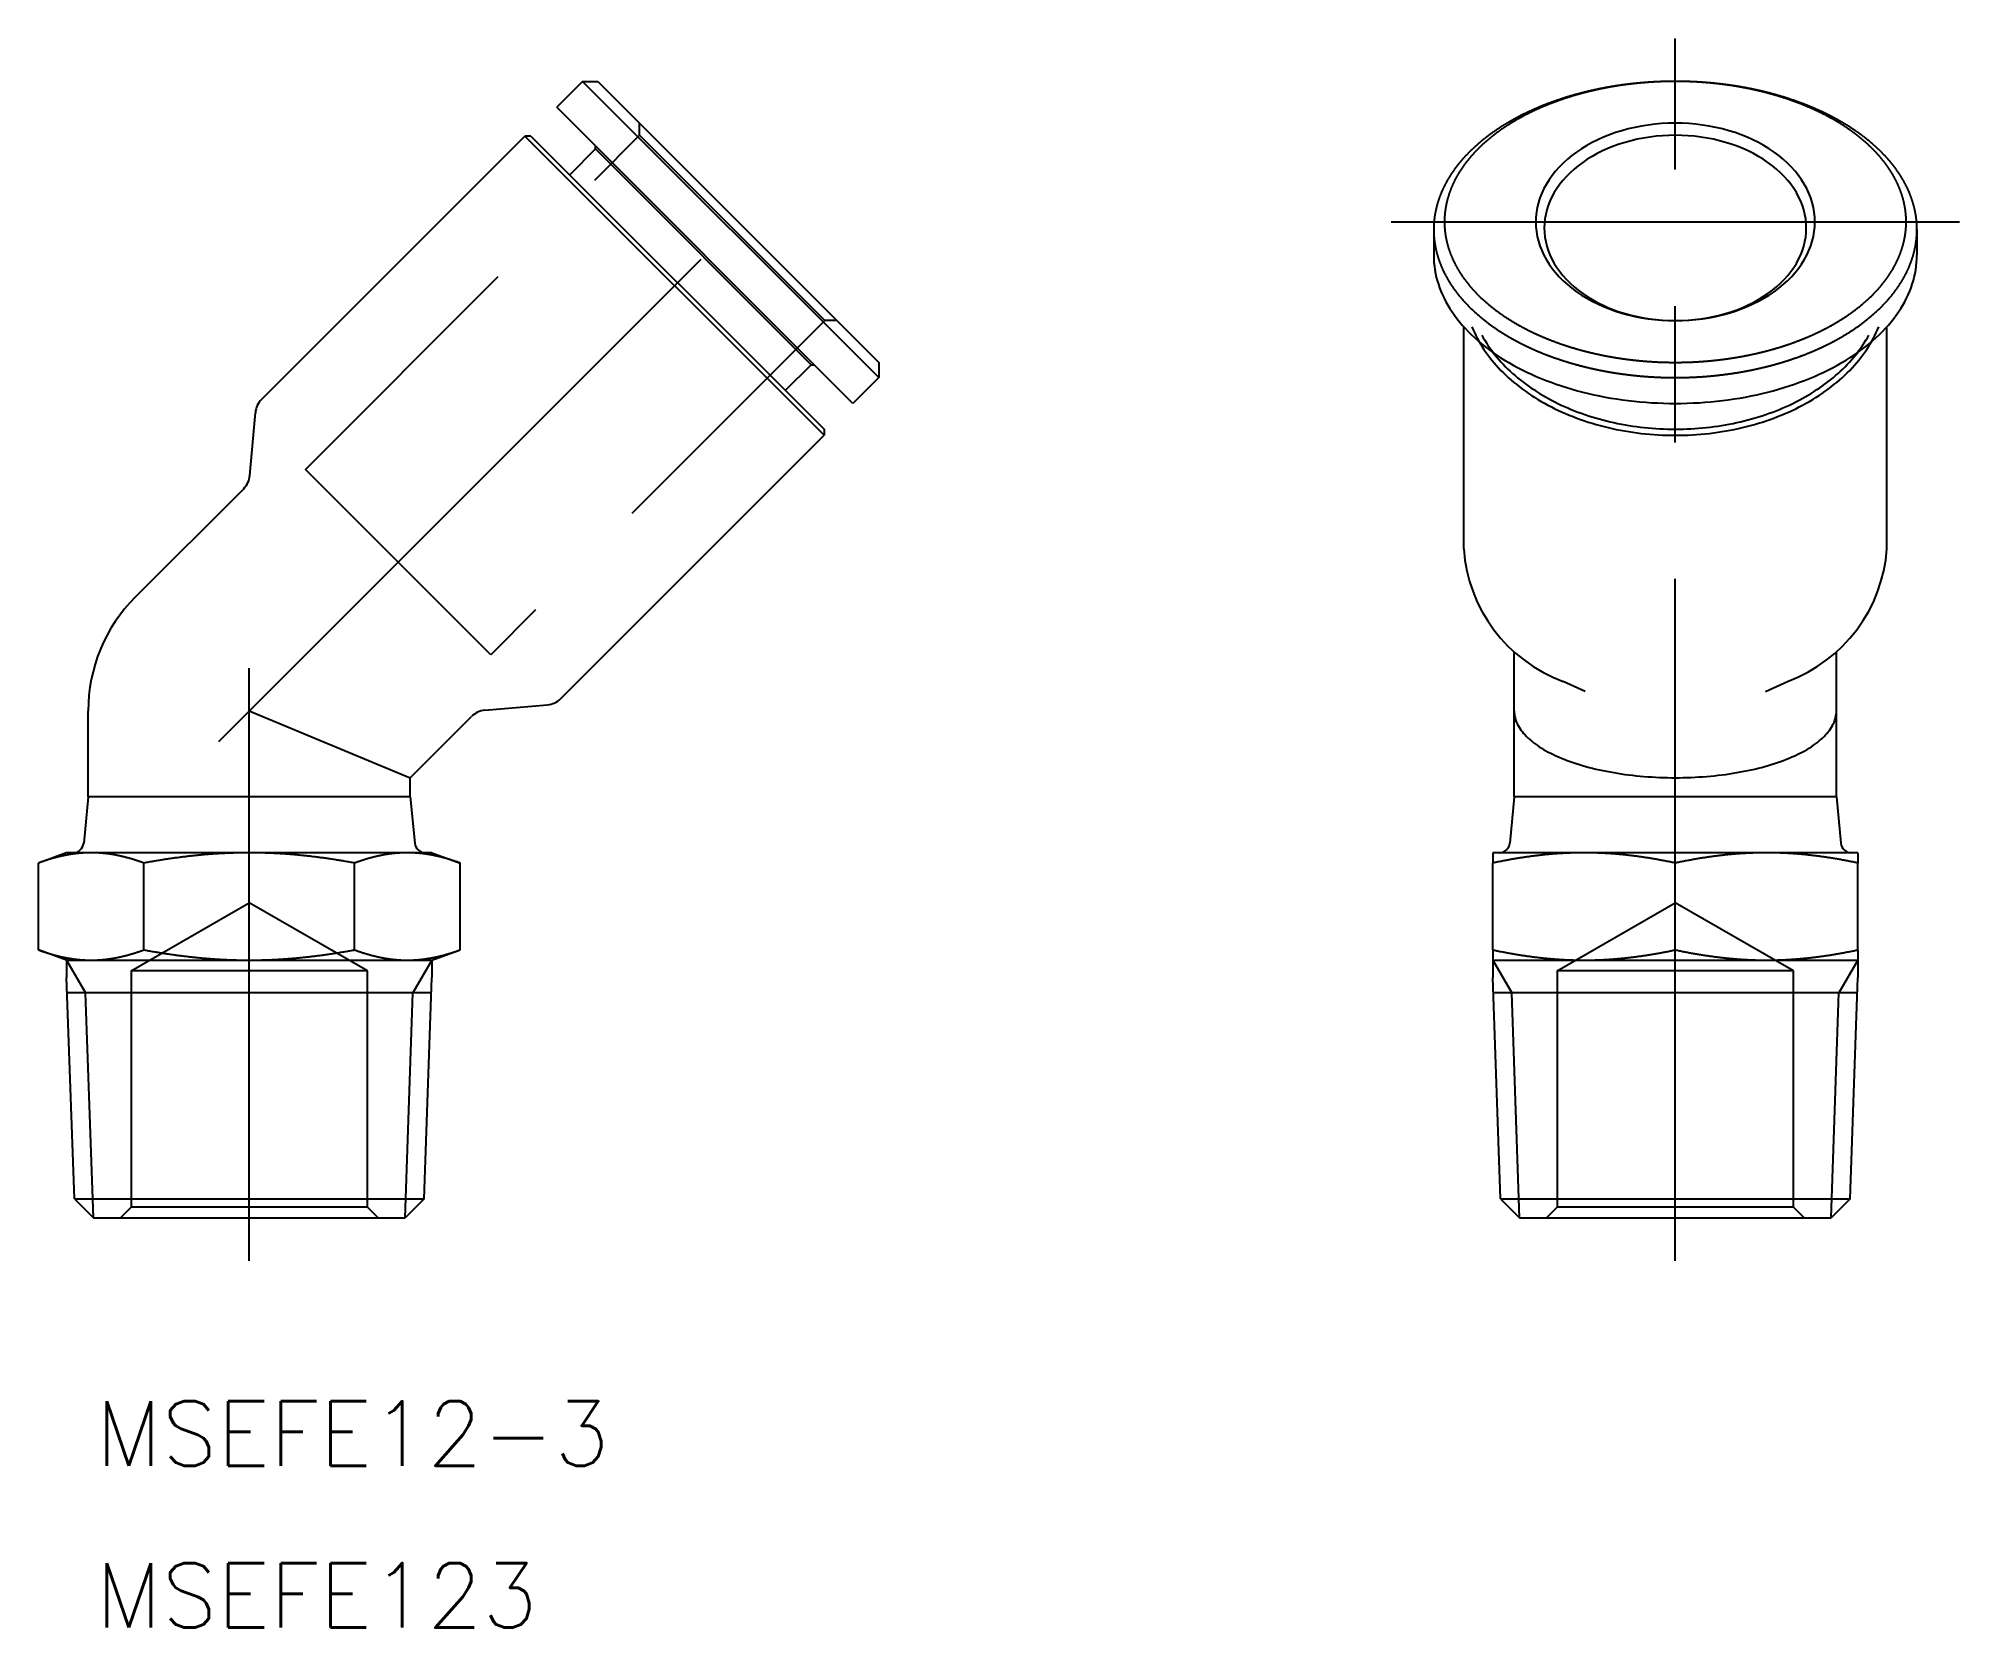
# Model space of a CAD drawing. Extents: x -9.8 to 79.6, y -19.1 to 54.9.
import ezdxf

# ---------------------------------------------------------------- set-up
doc = ezdxf.new("R2010")
doc.units = 0
doc.linetypes.add('CENTER', pattern=[50.8, 31.75, -6.35, 6.35, -6.35])
doc.linetypes.add('DASHED', pattern=[19.05, 12.7, -6.35])
doc.layers.get('0').update_dxf_attribs({"linetype": 'CONTINUOUS'})
doc.layers.add('CENTER', color=1, linetype='CENTER')
doc.styles.get("Standard").update_dxf_attribs({"font": 'txt.shx', "height": 3, "bigfont": 'bigfont.shx'})

msp = doc.modelspace()

# ---------------------------------------------------------------- texts
at = {"color": 7, "linetype": 'CONTINUOUS'}
for s, p in [('MSEFE12-3', (-7.148, -11.534)), ('MSEFE123', (-7.148, -19.071))]:
    msp.add_text(s, height=3, dxfattribs=at).set_placement(p)

# ---------------------------------------------------------------- linework, layer by layer
at = {"color": 7, "linetype": 'CONTINUOUS'}
for p, q in [((15.521, 52.91), (14.319, 51.707)), ((15.521, 52.91), (29.31, 39.121)), ((15.521, 52.91), (16.228, 52.91)), ((16.228, 52.91), (29.31, 39.828)), ((28.107, 37.919), (14.319, 51.707)), ((0.576, 38.106), (12.834, 50.364)), ((26.764, 36.434), (12.834, 50.364)), ((13.117, 50.364), (12.834, 50.364)), ((13.117, 50.364), (26.764, 36.717)), ((16.122, 49.763), (14.92, 48.561)), ((16.122, 49.763), (16.122, 49.904)), ((16.122, 49.763), (26.163, 39.722)), ((55.149, 46.015), (55.149, 44.813)), ((77.649, 46.015), (77.649, 44.813)), ((56.549, 31.141), (56.549, 41.482)), ((76.249, 31.141), (76.249, 41.482)), ((26.163, 39.722), (24.961, 38.52)), ((26.163, 39.722), (26.304, 39.722)), ((29.31, 39.828), (29.31, 39.121)), ((29.31, 39.121), (28.107, 37.919)), ((0.032, 34.569), (0.287, 37.486)), ((26.764, 36.717), (26.764, 36.434)), ((14.506, 24.176), (26.764, 36.434)), ((-5.303, 28.903), (-0.257, 33.949)), ((58.899, 23.6), (58.899, 26.345)), ((73.899, 23.6), (73.899, 26.345)), ((62.194, 24.511), (61.171, 24.979)), ((70.604, 24.511), (71.627, 24.979)), ((-7.5, 19.6), (-7.5, 23.6)), ((0, 23.6), (7.5, 20.493)), ((7.5, 20.493), (10.349, 23.343)), ((10.969, 23.632), (13.886, 23.887)), ((58.899, 19.6), (58.899, 23.6)), ((73.899, 19.6), (73.899, 23.6)), ((7.5, 19.6), (7.5, 20.493)), ((-7.5, 19.6), (-7.707, 17.452)), ((7.5, 19.6), (-7.5, 19.6)), ((7.5, 19.6), (7.707, 17.452)), ((58.899, 19.6), (58.692, 17.452)), ((73.899, 19.6), (58.899, 19.6)), ((73.899, 19.6), (74.105, 17.452)), ((-8.5, 17), (-9.815, 16.521)), ((-7.361, 17), (-8.5, 17)), ((0, 17), (-7.361, 17)), ((7.361, 17), (0, 17)), ((8.5, 17), (7.361, 17)), ((8.5, 17), (9.815, 16.521)), ((62.149, 17), (57.899, 17)), ((57.899, 17), (57.899, 16.521)), ((70.649, 17), (62.149, 17)), ((74.899, 17), (70.649, 17)), ((74.899, 17), (74.899, 16.521)), ((-9.815, 12.479), (-9.815, 16.521)), ((-4.907, 12.479), (-4.907, 16.521)), ((4.907, 12.479), (4.907, 16.521)), ((9.815, 12.479), (9.815, 16.521)), ((57.899, 12.479), (57.899, 16.521)), ((66.399, 12.479), (66.399, 16.521)), ((74.899, 12.479), (74.899, 16.521)), ((-8.5, 12), (-9.815, 12.479)), ((-8.5, 12), (-7.361, 12)), ((-8.5, 12), (-8.5, 11.19)), ((-7.361, 12), (0, 12)), ((0, 12), (7.361, 12)), ((7.361, 12), (8.5, 12)), ((8.5, 12), (9.815, 12.479)), ((8.5, 12), (8.5, 11.19)), ((57.899, 12.479), (57.899, 12)), ((57.899, 12), (62.149, 12)), ((57.899, 12), (57.899, 11.19)), ((62.149, 12), (70.649, 12)), ((70.649, 12), (74.899, 12)), ((74.899, 12.479), (74.899, 12)), ((74.899, 12), (74.899, 11.19)), ((-8.14, 0.887), (-8.5, 11.19)), ((8.14, 0.887), (8.5, 11.19)), ((58.259, 0.887), (57.899, 11.19)), ((74.539, 0.887), (74.899, 11.19)), ((8.475, 10.474), (-8.475, 10.474)), ((74.874, 10.474), (57.924, 10.474)), ((-8.14, 0.887), (8.14, 0.887)), ((-8.14, 0.887), (-7.253, 0)), ((-7.253, 0), (7.253, 0)), ((8.14, 0.887), (7.253, 0)), ((58.259, 0.887), (74.539, 0.887)), ((58.259, 0.887), (59.146, 0)), ((59.146, 0), (73.652, 0)), ((74.539, 0.887), (73.652, 0))]:
    msp.add_line(p, q, dxfattribs=at)
at = {"color": 3, "linetype": 'DASHED'}
for p, q in [((2.616, 34.843), (18.173, 50.399)), ((18.173, 50.399), (18.173, 50.965)), ((26.799, 41.773), (18.173, 50.399)), ((26.799, 41.773), (11.243, 26.216)), ((27.365, 41.773), (26.799, 41.773)), ((11.243, 26.216), (2.616, 34.843)), ((-5.5, 11.5), (0, 14.675)), ((5.5, 11.5), (0, 14.675)), ((60.899, 11.5), (66.399, 14.675)), ((71.899, 11.5), (66.399, 14.675)), ((5.5, 11.5), (-5.5, 11.5)), ((-5.5, 11.5), (-5.5, 0.5)), ((5.5, 0.5), (5.5, 11.5)), ((71.899, 11.5), (60.899, 11.5)), ((60.899, 11.5), (60.899, 0.5)), ((71.899, 0.5), (71.899, 11.5)), ((-5.5, 0.5), (-6, 0)), ((5.5, 0.5), (-5.5, 0.5)), ((6, 0), (5.5, 0.5)), ((60.899, 0.5), (60.399, 0)), ((71.899, 0.5), (60.899, 0.5)), ((72.399, 0), (71.899, 0.5))]:
    msp.add_line(p, q, dxfattribs=at)
at = {"color": 3, "linetype": 'CONTINUOUS'}
for p, q in [((-8.5, 12), (-7.619, 10.474)), ((8.5, 12), (7.619, 10.474)), ((57.899, 12), (58.78, 10.474)), ((74.899, 12), (74.018, 10.474)), ((-7.253, 0), (-7.619, 10.474)), ((7.253, 0), (7.619, 10.474)), ((59.146, 0), (58.78, 10.474)), ((73.652, 0), (74.018, 10.474))]:
    msp.add_line(p, q, dxfattribs=at)
at = {"color": 7}
for points in [[(66.399, 39.121, 0), (66.416, 39.121, 0), (66.433, 39.121, 0), (66.449, 39.121, 0), (66.466, 39.121, 0), (66.483, 39.121, 0), (66.5, 39.121, 0), (66.516, 39.121, 0), (66.533, 39.121, 0), (66.55, 39.122, 0), (66.567, 39.122, 0), (66.583, 39.122, 0), (66.6, 39.122, 0), (66.617, 39.122, 0), (66.634, 39.123, 0), (66.65, 39.123, 0), (66.667, 39.123, 0), (66.684, 39.123, 0), (66.701, 39.123, 0), (66.717, 39.124, 0), (66.734, 39.124, 0), (66.751, 39.124, 0), (66.768, 39.125, 0), (66.784, 39.125, 0), (66.801, 39.125, 0), (66.818, 39.126, 0), (66.835, 39.126, 0), (66.852, 39.127, 0), (66.868, 39.127, 0), (66.885, 39.127, 0), (66.902, 39.128, 0), (66.919, 39.128, 0), (66.936, 39.129, 0), (66.953, 39.129, 0), (66.969, 39.13, 0), (66.986, 39.13, 0), (67.003, 39.131, 0), (67.02, 39.131, 0), (67.037, 39.132, 0), (67.054, 39.133, 0), (67.071, 39.133, 0), (67.088, 39.134, 0), (67.105, 39.135, 0), (67.122, 39.135, 0), (67.139, 39.136, 0), (67.156, 39.137, 0), (67.173, 39.137, 0), (67.19, 39.138, 0), (67.208, 39.139, 0), (67.225, 39.14, 0), (67.242, 39.14, 0), (67.259, 39.141, 0), (67.276, 39.142, 0), (67.294, 39.143, 0), (67.311, 39.144, 0), (67.328, 39.145, 0), (67.346, 39.145, 0), (67.363, 39.146, 0), (67.38, 39.147, 0), (67.398, 39.148, 0), (67.415, 39.149, 0), (67.433, 39.15, 0), (67.45, 39.151, 0), (67.468, 39.152, 0), (67.486, 39.153, 0), (67.503, 39.154, 0), (67.521, 39.155, 0), (67.539, 39.156, 0), (67.556, 39.157, 0), (67.574, 39.159, 0), (67.592, 39.16, 0), (67.61, 39.161, 0), (67.628, 39.162, 0), (67.646, 39.163, 0), (67.664, 39.165, 0), (67.682, 39.166, 0), (67.7, 39.167, 0), (67.718, 39.169, 0), (67.736, 39.17, 0), (67.754, 39.171, 0), (67.772, 39.172, 0), (67.791, 39.174, 0), (67.809, 39.175, 0), (67.828, 39.177, 0), (67.846, 39.178, 0), (67.865, 39.18, 0), (67.883, 39.181, 0), (67.902, 39.183, 0), (67.92, 39.184, 0), (67.939, 39.186, 0), (67.958, 39.187, 0), (67.977, 39.189, 0), (67.995, 39.191, 0), (68.014, 39.192, 0), (68.033, 39.194, 0), (68.052, 39.196, 0), (68.071, 39.197, 0), (68.091, 39.199, 0), (68.11, 39.201, 0), (68.129, 39.203, 0), (68.148, 39.205, 0), (68.168, 39.207, 0), (68.187, 39.209, 0), (68.207, 39.211, 0), (68.226, 39.212, 0), (68.246, 39.215, 0), (68.266, 39.217, 0), (68.285, 39.219, 0), (68.305, 39.221, 0), (68.325, 39.223, 0), (68.345, 39.225, 0), (68.365, 39.227, 0), (68.385, 39.229, 0), (68.405, 39.231, 0), (68.425, 39.234, 0), (68.446, 39.236, 0), (68.466, 39.238, 0), (68.487, 39.241, 0), (68.507, 39.243, 0), (68.528, 39.246, 0), (68.548, 39.248, 0), (68.569, 39.251, 0), (68.59, 39.253, 0), (68.611, 39.256, 0), (68.632, 39.258, 0), (68.653, 39.261, 0), (68.674, 39.264, 0), (68.695, 39.266, 0), (68.716, 39.269, 0), (68.737, 39.272, 0), (68.759, 39.275, 0), (68.78, 39.277, 0), (68.802, 39.28, 0), (68.823, 39.283, 0), (68.845, 39.286, 0), (68.866, 39.289, 0), (68.888, 39.292, 0), (68.91, 39.295, 0), (68.932, 39.298, 0), (68.954, 39.301, 0), (68.976, 39.304, 0), (68.998, 39.308, 0), (69.02, 39.311, 0), (69.042, 39.314, 0), (69.064, 39.318, 0), (69.086, 39.321, 0), (69.109, 39.324, 0), (69.131, 39.328, 0), (69.153, 39.331, 0), (69.176, 39.335, 0), (69.198, 39.338, 0), (69.221, 39.342, 0), (69.243, 39.345, 0), (69.266, 39.349, 0), (69.289, 39.353, 0), (69.311, 39.356, 0), (69.334, 39.36, 0), (69.357, 39.364, 0), (69.38, 39.368, 0), (69.403, 39.372, 0), (69.426, 39.376, 0), (69.449, 39.38, 0), (69.472, 39.384, 0), (69.495, 39.388, 0), (69.518, 39.392, 0), (69.541, 39.396, 0), (69.565, 39.4, 0), (69.588, 39.404, 0), (69.611, 39.408, 0), (69.635, 39.413, 0), (69.658, 39.417, 0), (69.681, 39.421, 0), (69.705, 39.426, 0), (69.728, 39.43, 0), (69.752, 39.435, 0), (69.775, 39.439, 0), (69.799, 39.444, 0), (69.823, 39.448, 0), (69.847, 39.453, 0), (69.87, 39.458, 0), (69.894, 39.462, 0), (69.918, 39.467, 0), (69.942, 39.472, 0), (69.966, 39.477, 0), (69.989, 39.482, 0), (70.013, 39.487, 0), (70.037, 39.492, 0), (70.061, 39.497, 0), (70.085, 39.502, 0), (70.109, 39.507, 0), (70.133, 39.512, 0), (70.157, 39.517, 0), (70.181, 39.523, 0), (70.206, 39.528, 0), (70.23, 39.533, 0), (70.254, 39.538, 0), (70.278, 39.544, 0), (70.302, 39.549, 0), (70.326, 39.555, 0), (70.351, 39.56, 0), (70.375, 39.566, 0), (70.399, 39.572, 0), (70.424, 39.577, 0), (70.448, 39.583, 0), (70.472, 39.589, 0), (70.497, 39.595, 0), (70.521, 39.6, 0), (70.546, 39.606, 0), (70.57, 39.612, 0), (70.594, 39.618, 0), (70.619, 39.624, 0), (70.643, 39.63, 0), (70.668, 39.637, 0), (70.692, 39.643, 0), (70.717, 39.649, 0), (70.741, 39.655, 0), (70.766, 39.662, 0), (70.79, 39.668, 0), (70.815, 39.674, 0), (70.84, 39.681, 0), (70.864, 39.687, 0), (70.889, 39.694, 0), (70.913, 39.7, 0), (70.938, 39.707, 0), (70.963, 39.714, 0), (70.987, 39.721, 0), (71.012, 39.727, 0), (71.037, 39.734, 0), (71.061, 39.741, 0), (71.086, 39.748, 0), (71.111, 39.755, 0), (71.135, 39.762, 0), (71.16, 39.769, 0), (71.185, 39.776, 0), (71.21, 39.783, 0), (71.234, 39.79, 0), (71.259, 39.797, 0), (71.284, 39.805, 0), (71.308, 39.812, 0), (71.333, 39.819, 0), (71.358, 39.827, 0), (71.383, 39.834, 0), (71.407, 39.842, 0), (71.432, 39.849, 0), (71.457, 39.857, 0), (71.482, 39.865, 0), (71.507, 39.873, 0), (71.531, 39.88, 0), (71.556, 39.888, 0), (71.581, 39.896, 0), (71.606, 39.904, 0), (71.63, 39.912, 0), (71.655, 39.92, 0), (71.68, 39.928, 0), (71.705, 39.936, 0), (71.73, 39.944, 0), (71.754, 39.952, 0), (71.779, 39.961, 0), (71.804, 39.969, 0), (71.829, 39.977, 0), (71.853, 39.986, 0), (71.878, 39.994, 0), (71.903, 40.002, 0), (71.928, 40.011, 0), (71.953, 40.02, 0), (71.977, 40.028, 0), (72.002, 40.037, 0), (72.027, 40.046, 0), (72.052, 40.054, 0), (72.076, 40.063, 0), (72.101, 40.072, 0), (72.126, 40.081, 0), (72.15, 40.09, 0), (72.175, 40.099, 0), (72.2, 40.108, 0), (72.225, 40.117, 0), (72.249, 40.127, 0), (72.274, 40.136, 0), (72.299, 40.145, 0), (72.323, 40.154, 0), (72.348, 40.164, 0), (72.373, 40.173, 0), (72.397, 40.183, 0), (72.422, 40.192, 0), (72.447, 40.202, 0), (72.471, 40.212, 0), (72.496, 40.221, 0), (72.52, 40.231, 0), (72.545, 40.241, 0), (72.569, 40.251, 0), (72.594, 40.261, 0), (72.618, 40.27, 0), (72.643, 40.28, 0), (72.667, 40.29, 0), (72.692, 40.3, 0), (72.716, 40.311, 0), (72.741, 40.321, 0), (72.765, 40.331, 0), (72.79, 40.341, 0), (72.814, 40.352, 0), (72.838, 40.362, 0), (72.863, 40.373, 0), (72.887, 40.383, 0), (72.911, 40.394, 0), (72.936, 40.404, 0), (72.96, 40.415, 0), (72.984, 40.426, 0), (73.008, 40.436, 0), (73.032, 40.447, 0), (73.056, 40.458, 0), (73.081, 40.469, 0), (73.105, 40.48, 0), (73.129, 40.491, 0), (73.153, 40.502, 0), (73.177, 40.513, 0), (73.201, 40.524, 0), (73.225, 40.535, 0), (73.249, 40.546, 0), (73.273, 40.558, 0), (73.297, 40.569, 0), (73.32, 40.58, 0), (73.344, 40.592, 0), (73.368, 40.603, 0), (73.392, 40.615, 0), (73.416, 40.626, 0), (73.439, 40.638, 0), (73.463, 40.65, 0), (73.487, 40.661, 0), (73.51, 40.673, 0), (73.534, 40.685, 0), (73.557, 40.697, 0), (73.581, 40.709, 0), (73.604, 40.721, 0), (73.628, 40.733, 0), (73.651, 40.745, 0), (73.674, 40.757, 0), (73.698, 40.769, 0), (73.721, 40.781, 0), (73.744, 40.793, 0), (73.767, 40.806, 0), (73.791, 40.818, 0), (73.814, 40.83, 0), (73.837, 40.843, 0), (73.86, 40.855, 0), (73.883, 40.868, 0), (73.906, 40.88, 0), (73.929, 40.893, 0), (73.952, 40.906, 0), (73.974, 40.918, 0), (73.997, 40.931, 0), (74.02, 40.944, 0), (74.043, 40.957, 0), (74.065, 40.97, 0), (74.088, 40.983, 0), (74.11, 40.995, 0), (74.133, 41.008, 0), (74.155, 41.022, 0), (74.178, 41.035, 0), (74.2, 41.048, 0), (74.222, 41.061, 0), (74.245, 41.074, 0), (74.267, 41.088, 0), (74.289, 41.101, 0), (74.311, 41.114, 0), (74.333, 41.128, 0), (74.355, 41.141, 0), (74.377, 41.155, 0), (74.399, 41.168, 0), (74.421, 41.182, 0), (74.443, 41.196, 0), (74.465, 41.209, 0), (74.486, 41.223, 0), (74.508, 41.237, 0), (74.529, 41.25, 0), (74.551, 41.264, 0), (74.572, 41.278, 0), (74.594, 41.292, 0), (74.615, 41.306, 0), (74.636, 41.32, 0), (74.658, 41.334, 0), (74.679, 41.348, 0), (74.7, 41.362, 0), (74.721, 41.376, 0), (74.742, 41.391, 0), (74.763, 41.405, 0), (74.784, 41.419, 0), (74.805, 41.433, 0), (74.826, 41.448, 0), (74.846, 41.462, 0), (74.867, 41.477, 0), (74.888, 41.491, 0), (74.908, 41.506, 0), (74.929, 41.52, 0), (74.949, 41.535, 0), (74.969, 41.549, 0), (74.99, 41.564, 0), (75.01, 41.579, 0), (75.03, 41.593, 0), (75.05, 41.608, 0), (75.07, 41.623, 0), (75.09, 41.638, 0), (75.11, 41.653, 0), (75.13, 41.667, 0), (75.15, 41.682, 0), (75.169, 41.697, 0), (75.189, 41.712, 0), (75.209, 41.727, 0), (75.228, 41.743, 0), (75.247, 41.758, 0), (75.267, 41.773, 0), (75.286, 41.788, 0), (75.305, 41.803, 0), (75.324, 41.819, 0), (75.343, 41.834, 0), (75.362, 41.849, 0), (75.381, 41.864, 0), (75.4, 41.88, 0), (75.419, 41.895, 0), (75.438, 41.911, 0), (75.456, 41.926, 0), (75.475, 41.941, 0), (75.493, 41.957, 0), (75.512, 41.973, 0), (75.53, 41.988, 0), (75.548, 42.004, 0), (75.567, 42.019, 0), (75.585, 42.035, 0), (75.603, 42.051, 0), (75.621, 42.066, 0), (75.638, 42.082, 0), (75.656, 42.098, 0), (75.674, 42.114, 0), (75.692, 42.13, 0), (75.709, 42.145, 0), (75.727, 42.161, 0), (75.744, 42.177, 0), (75.762, 42.193, 0), (75.779, 42.209, 0), (75.796, 42.225, 0), (75.813, 42.241, 0), (75.83, 42.257, 0), (75.847, 42.273, 0), (75.864, 42.289, 0), (75.881, 42.305, 0), (75.898, 42.322, 0), (75.915, 42.338, 0), (75.931, 42.354, 0), (75.948, 42.37, 0), (75.964, 42.386, 0), (75.98, 42.402, 0), (75.997, 42.419, 0), (76.013, 42.435, 0), (76.029, 42.451, 0), (76.045, 42.468, 0), (76.061, 42.484, 0), (76.077, 42.5, 0), (76.093, 42.517, 0), (76.108, 42.533, 0), (76.124, 42.549, 0), (76.14, 42.566, 0), (76.155, 42.582, 0), (76.17, 42.599, 0), (76.186, 42.615, 0), (76.201, 42.632, 0), (76.216, 42.648, 0), (76.231, 42.665, 0), (76.246, 42.681, 0), (76.261, 42.698, 0), (76.276, 42.715, 0), (76.291, 42.731, 0), (76.305, 42.748, 0), (76.32, 42.764, 0), (76.334, 42.781, 0), (76.349, 42.798, 0), (76.363, 42.815, 0), (76.377, 42.831, 0), (76.391, 42.848, 0), (76.406, 42.865, 0), (76.419, 42.882, 0), (76.433, 42.898, 0), (76.447, 42.915, 0), (76.461, 42.932, 0), (76.475, 42.949, 0), (76.488, 42.965, 0), (76.502, 42.982, 0), (76.515, 42.999, 0), (76.529, 43.016, 0), (76.542, 43.033, 0), (76.555, 43.05, 0), (76.568, 43.067, 0), (76.581, 43.084, 0), (76.594, 43.101, 0), (76.607, 43.118, 0), (76.62, 43.135, 0), (76.633, 43.152, 0), (76.645, 43.169, 0), (76.658, 43.186, 0), (76.67, 43.203, 0), (76.683, 43.22, 0), (76.695, 43.237, 0), (76.707, 43.254, 0), (76.719, 43.271, 0), (76.731, 43.288, 0), (76.743, 43.306, 0), (76.755, 43.323, 0), (76.767, 43.34, 0), (76.779, 43.357, 0), (76.791, 43.374, 0), (76.802, 43.391, 0), (76.814, 43.408, 0), (76.825, 43.426, 0), (76.837, 43.443, 0), (76.848, 43.46, 0), (76.859, 43.477, 0), (76.87, 43.495, 0), (76.881, 43.512, 0), (76.892, 43.529, 0), (76.903, 43.547, 0), (76.914, 43.564, 0), (76.924, 43.581, 0), (76.935, 43.599, 0), (76.946, 43.616, 0), (76.956, 43.633, 0), (76.967, 43.651, 0), (76.977, 43.668, 0), (76.987, 43.685, 0), (76.997, 43.703, 0), (77.007, 43.72, 0), (77.017, 43.738, 0), (77.027, 43.755, 0), (77.037, 43.773, 0), (77.047, 43.79, 0), (77.056, 43.807, 0), (77.066, 43.825, 0), (77.076, 43.843, 0), (77.085, 43.86, 0), (77.094, 43.877, 0), (77.104, 43.895, 0), (77.113, 43.913, 0), (77.122, 43.93, 0), (77.131, 43.948, 0), (77.14, 43.965, 0), (77.149, 43.983, 0), (77.158, 44, 0), (77.166, 44.018, 0), (77.175, 44.035, 0), (77.184, 44.053, 0), (77.192, 44.071, 0), (77.201, 44.088, 0), (77.209, 44.106, 0), (77.217, 44.123, 0), (77.225, 44.141, 0), (77.233, 44.159, 0), (77.241, 44.176, 0), (77.249, 44.194, 0), (77.257, 44.212, 0), (77.265, 44.229, 0), (77.273, 44.247, 0), (77.28, 44.265, 0), (77.288, 44.282, 0), (77.295, 44.3, 0), (77.303, 44.318, 0), (77.31, 44.336, 0), (77.317, 44.353, 0), (77.324, 44.371, 0), (77.331, 44.389, 0), (77.338, 44.407, 0), (77.345, 44.424, 0), (77.352, 44.442, 0), (77.359, 44.46, 0), (77.365, 44.477, 0), (77.372, 44.495, 0), (77.379, 44.513, 0), (77.385, 44.531, 0), (77.391, 44.549, 0), (77.398, 44.566, 0), (77.404, 44.584, 0), (77.41, 44.602, 0), (77.416, 44.62, 0), (77.422, 44.638, 0), (77.428, 44.656, 0), (77.434, 44.673, 0), (77.439, 44.691, 0), (77.445, 44.709, 0), (77.451, 44.727, 0), (77.456, 44.745, 0), (77.462, 44.763, 0), (77.467, 44.78, 0), (77.472, 44.798, 0), (77.478, 44.816, 0), (77.483, 44.834, 0), (77.488, 44.852, 0), (77.493, 44.87, 0), (77.497, 44.888, 0), (77.502, 44.906, 0), (77.507, 44.923, 0), (77.512, 44.941, 0), (77.516, 44.959, 0), (77.521, 44.977, 0), (77.525, 44.995, 0), (77.529, 45.013, 0), (77.534, 45.031, 0), (77.538, 45.049, 0), (77.542, 45.067, 0), (77.546, 45.085, 0), (77.55, 45.103, 0), (77.554, 45.12, 0), (77.558, 45.138, 0), (77.561, 45.156, 0), (77.565, 45.174, 0), (77.569, 45.192, 0), (77.572, 45.21, 0), (77.575, 45.228, 0), (77.579, 45.246, 0), (77.582, 45.264, 0), (77.585, 45.282, 0), (77.588, 45.3, 0), (77.591, 45.318, 0), (77.594, 45.336, 0), (77.597, 45.354, 0), (77.6, 45.372, 0), (77.603, 45.39, 0), (77.605, 45.408, 0), (77.608, 45.426, 0), (77.61, 45.444, 0), (77.613, 45.462, 0), (77.615, 45.48, 0), (77.617, 45.498, 0), (77.619, 45.516, 0), (77.621, 45.534, 0), (77.624, 45.552, 0), (77.625, 45.57, 0), (77.627, 45.588, 0), (77.629, 45.606, 0), (77.631, 45.624, 0), (77.632, 45.642, 0), (77.634, 45.66, 0), (77.635, 45.678, 0), (77.637, 45.696, 0), (77.638, 45.714, 0), (77.639, 45.732, 0), (77.641, 45.75, 0), (77.642, 45.768, 0), (77.643, 45.786, 0), (77.644, 45.804, 0), (77.644, 45.822, 0), (77.645, 45.84, 0), (77.646, 45.858, 0), (77.647, 45.876, 0), (77.647, 45.894, 0), (77.648, 45.912, 0), (77.648, 45.93, 0), (77.648, 45.948, 0), (77.649, 45.966, 0), (77.649, 45.984, 0), (77.649, 46.002, 0), (77.649, 46.02, 0), (77.649, 46.038, 0), (77.649, 46.056, 0), (77.648, 46.074, 0), (77.648, 46.092, 0), (77.648, 46.11, 0), (77.647, 46.128, 0), (77.647, 46.146, 0), (77.646, 46.164, 0), (77.646, 46.182, 0), (77.645, 46.2, 0), (77.644, 46.218, 0), (77.643, 46.236, 0), (77.642, 46.254, 0), (77.641, 46.272, 0), (77.64, 46.29, 0), (77.639, 46.308, 0), (77.638, 46.326, 0), (77.636, 46.344, 0), (77.635, 46.362, 0), (77.633, 46.38, 0), (77.632, 46.398, 0), (77.63, 46.416, 0), (77.628, 46.434, 0), (77.626, 46.452, 0), (77.624, 46.47, 0), (77.623, 46.488, 0), (77.62, 46.506, 0), (77.618, 46.524, 0), (77.616, 46.542, 0), (77.614, 46.559, 0), (77.612, 46.578, 0), (77.609, 46.595, 0), (77.606, 46.613, 0), (77.604, 46.631, 0), (77.601, 46.649, 0), (77.599, 46.667, 0), (77.596, 46.685, 0), (77.593, 46.703, 0), (77.59, 46.721, 0), (77.587, 46.739, 0), (77.584, 46.757, 0), (77.581, 46.775, 0), (77.577, 46.792, 0), (77.574, 46.81, 0), (77.57, 46.828, 0), (77.567, 46.846, 0), (77.563, 46.864, 0), (77.56, 46.882, 0), (77.556, 46.9, 0), (77.552, 46.917, 0), (77.548, 46.935, 0), (77.544, 46.953, 0), (77.54, 46.971, 0), (77.536, 46.989, 0), (77.532, 47.007, 0), (77.528, 47.024, 0), (77.523, 47.042, 0), (77.519, 47.06, 0), (77.515, 47.078, 0), (77.51, 47.096, 0), (77.505, 47.113, 0), (77.501, 47.131, 0), (77.496, 47.149, 0), (77.491, 47.166, 0), (77.486, 47.184, 0), (77.481, 47.202, 0), (77.476, 47.22, 0), (77.471, 47.237, 0), (77.466, 47.255, 0), (77.46, 47.273, 0), (77.455, 47.29, 0), (77.449, 47.308, 0), (77.444, 47.326, 0), (77.438, 47.343, 0), (77.433, 47.361, 0), (77.427, 47.378, 0), (77.421, 47.396, 0), (77.415, 47.414, 0), (77.409, 47.431, 0), (77.403, 47.449, 0), (77.397, 47.466, 0), (77.391, 47.484, 0), (77.385, 47.501, 0), (77.378, 47.519, 0), (77.372, 47.536, 0), (77.365, 47.554, 0), (77.359, 47.571, 0), (77.352, 47.589, 0), (77.345, 47.606, 0), (77.338, 47.624, 0), (77.332, 47.641, 0), (77.325, 47.658, 0), (77.318, 47.676, 0), (77.311, 47.693, 0), (77.303, 47.711, 0), (77.296, 47.728, 0), (77.289, 47.745, 0), (77.282, 47.763, 0), (77.274, 47.78, 0), (77.267, 47.797, 0), (77.259, 47.814, 0), (77.251, 47.832, 0), (77.244, 47.849, 0), (77.236, 47.866, 0), (77.228, 47.883, 0), (77.22, 47.901, 0), (77.212, 47.918, 0), (77.204, 47.935, 0), (77.196, 47.952, 0), (77.188, 47.969, 0), (77.18, 47.986, 0), (77.171, 48.003, 0), (77.163, 48.02, 0), (77.154, 48.037, 0), (77.146, 48.054, 0), (77.137, 48.071, 0), (77.128, 48.088, 0), (77.12, 48.105, 0), (77.111, 48.122, 0), (77.102, 48.139, 0), (77.093, 48.156, 0), (77.084, 48.173, 0), (77.075, 48.19, 0), (77.065, 48.207, 0), (77.056, 48.224, 0), (77.047, 48.24, 0), (77.037, 48.257, 0), (77.028, 48.274, 0), (77.018, 48.291, 0), (77.009, 48.308, 0), (76.999, 48.324, 0), (76.989, 48.341, 0), (76.98, 48.358, 0), (76.97, 48.374, 0), (76.96, 48.391, 0), (76.95, 48.408, 0), (76.94, 48.424, 0), (76.93, 48.441, 0), (76.919, 48.457, 0), (76.909, 48.474, 0), (76.899, 48.49, 0), (76.888, 48.507, 0), (76.878, 48.523, 0), (76.868, 48.54, 0), (76.857, 48.556, 0), (76.846, 48.573, 0), (76.835, 48.589, 0), (76.825, 48.605, 0), (76.814, 48.622, 0), (76.803, 48.638, 0), (76.792, 48.654, 0), (76.781, 48.671, 0), (76.77, 48.687, 0), (76.759, 48.703, 0), (76.747, 48.719, 0), (76.736, 48.736, 0), (76.725, 48.752, 0), (76.713, 48.768, 0), (76.702, 48.784, 0), (76.69, 48.8, 0), (76.679, 48.816, 0), (76.667, 48.832, 0), (76.655, 48.848, 0), (76.644, 48.864, 0), (76.632, 48.88, 0), (76.62, 48.896, 0), (76.608, 48.912, 0), (76.596, 48.928, 0), (76.584, 48.944, 0), (76.572, 48.959, 0), (76.559, 48.975, 0), (76.547, 48.991, 0), (76.535, 49.007, 0), (76.522, 49.023, 0), (76.51, 49.038, 0), (76.497, 49.054, 0), (76.485, 49.069, 0), (76.472, 49.085, 0), (76.459, 49.101, 0), (76.447, 49.116, 0), (76.434, 49.132, 0), (76.421, 49.147, 0), (76.408, 49.163, 0), (76.395, 49.178, 0), (76.382, 49.194, 0), (76.369, 49.209, 0), (76.356, 49.224, 0), (76.343, 49.24, 0), (76.329, 49.255, 0), (76.316, 49.27, 0), (76.303, 49.286, 0), (76.289, 49.301, 0), (76.276, 49.316, 0), (76.262, 49.331, 0), (76.249, 49.346, 0), (76.235, 49.361, 0), (76.221, 49.377, 0), (76.207, 49.392, 0), (76.194, 49.407, 0), (76.18, 49.422, 0), (76.166, 49.437, 0), (76.152, 49.452, 0), (76.138, 49.467, 0), (76.124, 49.481, 0), (76.11, 49.496, 0), (76.095, 49.511, 0), (76.081, 49.526, 0), (76.067, 49.541, 0), (76.052, 49.556, 0), (76.038, 49.57, 0), (76.024, 49.585, 0), (76.009, 49.599, 0), (75.995, 49.614, 0), (75.98, 49.629, 0), (75.965, 49.643, 0), (75.951, 49.658, 0), (75.936, 49.672, 0), (75.921, 49.687, 0), (75.906, 49.701, 0), (75.891, 49.716, 0), (75.876, 49.73, 0), (75.861, 49.745, 0), (75.846, 49.759, 0), (75.831, 49.773, 0), (75.816, 49.788, 0), (75.8, 49.802, 0), (75.785, 49.816, 0), (75.77, 49.83, 0), (75.754, 49.844, 0), (75.739, 49.858, 0), (75.723, 49.873, 0), (75.708, 49.887, 0), (75.692, 49.901, 0), (75.677, 49.915, 0), (75.661, 49.929, 0), (75.645, 49.943, 0), (75.629, 49.956, 0), (75.614, 49.97, 0), (75.598, 49.984, 0), (75.582, 49.998, 0), (75.566, 50.012, 0), (75.55, 50.026, 0), (75.534, 50.039, 0), (75.518, 50.053, 0), (75.501, 50.067, 0), (75.485, 50.08, 0), (75.469, 50.094, 0), (75.453, 50.108, 0), (75.436, 50.121, 0), (75.42, 50.135, 0), (75.403, 50.148, 0), (75.387, 50.162, 0), (75.37, 50.175, 0), (75.354, 50.188, 0), (75.337, 50.202, 0), (75.32, 50.215, 0), (75.304, 50.229, 0), (75.287, 50.242, 0), (75.27, 50.255, 0), (75.253, 50.268, 0), (75.236, 50.282, 0), (75.219, 50.295, 0), (75.202, 50.308, 0), (75.185, 50.321, 0), (75.168, 50.334, 0), (75.151, 50.347, 0), (75.134, 50.36, 0), (75.117, 50.373, 0), (75.099, 50.386, 0), (75.082, 50.399, 0), (75.065, 50.412, 0), (75.047, 50.425, 0), (75.03, 50.438, 0), (75.012, 50.45, 0), (74.995, 50.463, 0), (74.977, 50.476, 0), (74.959, 50.489, 0), (74.942, 50.501, 0), (74.924, 50.514, 0), (74.906, 50.526, 0), (74.888, 50.539, 0), (74.871, 50.552, 0), (74.853, 50.564, 0), (74.835, 50.577, 0), (74.817, 50.589, 0), (74.799, 50.602, 0), (74.781, 50.614, 0), (74.763, 50.626, 0), (74.745, 50.639, 0), (74.726, 50.651, 0), (74.708, 50.663, 0), (74.69, 50.675, 0), (74.671, 50.688, 0), (74.653, 50.7, 0), (74.635, 50.712, 0), (74.616, 50.724, 0), (74.598, 50.736, 0), (74.579, 50.748, 0), (74.561, 50.76, 0), (74.542, 50.772, 0), (74.523, 50.784, 0), (74.505, 50.796, 0), (74.486, 50.808, 0), (74.467, 50.82, 0), (74.449, 50.832, 0), (74.43, 50.843, 0), (74.411, 50.855, 0), (74.392, 50.867, 0), (74.373, 50.879, 0), (74.354, 50.89, 0), (74.335, 50.902, 0), (74.316, 50.913, 0), (74.297, 50.925, 0), (74.278, 50.937, 0), (74.258, 50.948, 0), (74.239, 50.96, 0), (74.22, 50.971, 0), (74.201, 50.982, 0), (74.181, 50.994, 0), (74.162, 51.005, 0), (74.142, 51.017, 0), (74.123, 51.028, 0), (74.104, 51.039, 0), (74.084, 51.05, 0), (74.064, 51.061, 0), (74.045, 51.072, 0), (74.025, 51.084, 0), (74.006, 51.095, 0), (73.986, 51.106, 0), (73.966, 51.117, 0), (73.946, 51.128, 0), (73.927, 51.139, 0), (73.907, 51.15, 0), (73.887, 51.161, 0), (73.867, 51.172, 0), (73.847, 51.182, 0), (73.827, 51.193, 0), (73.807, 51.204, 0), (73.787, 51.215, 0), (73.767, 51.225, 0), (73.747, 51.236, 0), (73.727, 51.247, 0), (73.706, 51.257, 0), (73.686, 51.268, 0), (73.666, 51.278, 0), (73.646, 51.289, 0), (73.625, 51.299, 0), (73.605, 51.31, 0), (73.585, 51.32, 0), (73.564, 51.33, 0), (73.544, 51.341, 0), (73.523, 51.351, 0), (73.503, 51.361, 0), (73.482, 51.372, 0), (73.461, 51.382, 0), (73.441, 51.392, 0), (73.42, 51.402, 0), (73.4, 51.412, 0), (73.379, 51.422, 0), (73.358, 51.432, 0), (73.337, 51.442, 0), (73.316, 51.452, 0), (73.296, 51.462, 0), (73.275, 51.472, 0), (73.254, 51.482, 0), (73.233, 51.492, 0), (73.212, 51.502, 0), (73.191, 51.511, 0), (73.17, 51.521, 0), (73.149, 51.531, 0), (73.128, 51.541, 0), (73.107, 51.55, 0), (73.085, 51.56, 0), (73.064, 51.569, 0), (73.043, 51.579, 0), (73.022, 51.588, 0), (73.001, 51.598, 0), (72.979, 51.607, 0), (72.958, 51.617, 0), (72.937, 51.626, 0), (72.915, 51.635, 0), (72.894, 51.645, 0), (72.873, 51.654, 0), (72.851, 51.663, 0), (72.829, 51.672, 0), (72.808, 51.681, 0), (72.787, 51.691, 0), (72.765, 51.7, 0), (72.743, 51.709, 0), (72.722, 51.718, 0), (72.7, 51.727, 0), (72.678, 51.736, 0), (72.657, 51.745, 0), (72.635, 51.754, 0), (72.613, 51.762, 0), (72.591, 51.771, 0), (72.57, 51.78, 0), (72.548, 51.789, 0), (72.526, 51.797, 0), (72.504, 51.806, 0), (72.482, 51.815, 0), (72.46, 51.823, 0), (72.438, 51.832, 0), (72.416, 51.84, 0), (72.394, 51.849, 0), (72.372, 51.857, 0), (72.35, 51.866, 0), (72.328, 51.874, 0), (72.306, 51.883, 0), (72.284, 51.891, 0), (72.262, 51.899, 0), (72.24, 51.908, 0), (72.218, 51.916, 0), (72.195, 51.924, 0), (72.173, 51.932, 0), (72.151, 51.94, 0), (72.129, 51.948, 0), (72.106, 51.956, 0), (72.084, 51.965, 0), (72.062, 51.972, 0), (72.039, 51.98, 0), (72.017, 51.988, 0), (71.994, 51.996, 0), (71.972, 52.004, 0), (71.95, 52.012, 0), (71.927, 52.02, 0), (71.904, 52.028, 0), (71.882, 52.035, 0), (71.859, 52.043, 0), (71.837, 52.051, 0), (71.814, 52.058, 0), (71.792, 52.066, 0), (71.769, 52.073, 0), (71.746, 52.081, 0), (71.724, 52.088, 0), (71.701, 52.096, 0), (71.678, 52.103, 0), (71.656, 52.111, 0), (71.633, 52.118, 0), (71.61, 52.125, 0), (71.587, 52.133, 0), (71.565, 52.14, 0), (71.542, 52.147, 0), (71.519, 52.154, 0), (71.496, 52.161, 0), (71.473, 52.169, 0), (71.45, 52.175, 0), (71.427, 52.183, 0), (71.404, 52.19, 0), (71.382, 52.197, 0), (71.359, 52.203, 0), (71.335, 52.21, 0), (71.312, 52.217, 0), (71.29, 52.224, 0), (71.266, 52.231, 0), (71.243, 52.238, 0), (71.22, 52.244, 0), (71.197, 52.251, 0), (71.174, 52.258, 0), (71.151, 52.264, 0), (71.128, 52.271, 0), (71.105, 52.278, 0), (71.081, 52.284, 0), (71.058, 52.291, 0), (71.035, 52.297, 0), (71.012, 52.303, 0), (70.989, 52.31, 0), (70.965, 52.316, 0), (70.942, 52.322, 0), (70.919, 52.329, 0), (70.895, 52.335, 0), (70.872, 52.341, 0), (70.849, 52.347, 0), (70.825, 52.354, 0), (70.802, 52.36, 0), (70.778, 52.366, 0), (70.755, 52.372, 0), (70.731, 52.378, 0), (70.708, 52.384, 0), (70.685, 52.39, 0), (70.661, 52.396, 0), (70.638, 52.401, 0), (70.614, 52.407, 0), (70.591, 52.413, 0), (70.567, 52.419, 0), (70.543, 52.425, 0), (70.52, 52.43, 0), (70.496, 52.436, 0), (70.473, 52.442, 0), (70.449, 52.447, 0), (70.425, 52.453, 0), (70.402, 52.458, 0), (70.378, 52.464, 0), (70.354, 52.469, 0), (70.331, 52.475, 0), (70.307, 52.48, 0), (70.283, 52.486, 0), (70.259, 52.491, 0), (70.236, 52.496, 0), (70.212, 52.502, 0), (70.188, 52.507, 0), (70.164, 52.512, 0), (70.14, 52.517, 0), (70.117, 52.522, 0), (70.093, 52.527, 0), (70.069, 52.532, 0), (70.045, 52.538, 0), (70.021, 52.542, 0), (69.997, 52.547, 0), (69.973, 52.552, 0), (69.949, 52.557, 0), (69.925, 52.562, 0), (69.901, 52.567, 0), (69.877, 52.572, 0), (69.853, 52.577, 0), (69.829, 52.581, 0), (69.805, 52.586, 0), (69.781, 52.591, 0), (69.757, 52.595, 0), (69.733, 52.6, 0), (69.709, 52.604, 0), (69.685, 52.609, 0), (69.661, 52.613, 0), (69.637, 52.618, 0), (69.613, 52.622, 0), (69.589, 52.627, 0), (69.565, 52.631, 0), (69.541, 52.635, 0), (69.516, 52.64, 0), (69.492, 52.644, 0), (69.468, 52.648, 0), (69.444, 52.652, 0), (69.42, 52.656, 0), (69.396, 52.66, 0), (69.371, 52.665, 0), (69.347, 52.669, 0), (69.323, 52.673, 0), (69.299, 52.677, 0), (69.274, 52.681, 0), (69.25, 52.684, 0), (69.226, 52.688, 0), (69.201, 52.692, 0), (69.177, 52.696, 0), (69.153, 52.7, 0), (69.129, 52.704, 0), (69.104, 52.707, 0), (69.08, 52.711, 0), (69.055, 52.715, 0), (69.031, 52.718, 0), (69.007, 52.722, 0), (68.982, 52.725, 0), (68.958, 52.729, 0), (68.934, 52.732, 0), (68.909, 52.736, 0), (68.885, 52.739, 0), (68.86, 52.742, 0), (68.836, 52.746, 0), (68.811, 52.749, 0), (68.787, 52.752, 0), (68.763, 52.756, 0), (68.738, 52.759, 0), (68.714, 52.762, 0), (68.689, 52.765, 0), (68.665, 52.768, 0), (68.64, 52.771, 0), (68.616, 52.774, 0), (68.591, 52.777, 0), (68.567, 52.78, 0), (68.542, 52.783, 0), (68.517, 52.786, 0), (68.493, 52.789, 0), (68.468, 52.792, 0), (68.444, 52.795, 0), (68.419, 52.797, 0), (68.394, 52.8, 0), (68.37, 52.803, 0), (68.345, 52.806, 0), (68.321, 52.808, 0), (68.296, 52.811, 0), (68.272, 52.813, 0), (68.247, 52.816, 0), (68.222, 52.818, 0), (68.198, 52.821, 0), (68.173, 52.823, 0), (68.148, 52.826, 0), (68.124, 52.828, 0), (68.099, 52.83, 0), (68.074, 52.833, 0), (68.05, 52.835, 0), (68.025, 52.837, 0), (68, 52.839, 0), (67.975, 52.842, 0), (67.951, 52.844, 0), (67.926, 52.846, 0), (67.901, 52.848, 0), (67.877, 52.85, 0), (67.852, 52.852, 0), (67.827, 52.854, 0), (67.802, 52.856, 0), (67.778, 52.858, 0), (67.753, 52.859, 0), (67.728, 52.861, 0), (67.703, 52.863, 0), (67.679, 52.865, 0), (67.654, 52.867, 0), (67.629, 52.868, 0), (67.604, 52.87, 0), (67.579, 52.871, 0), (67.555, 52.873, 0), (67.53, 52.875, 0), (67.505, 52.876, 0), (67.48, 52.878, 0), (67.456, 52.879, 0), (67.431, 52.88, 0), (67.406, 52.882, 0), (67.381, 52.883, 0), (67.356, 52.885, 0), (67.332, 52.886, 0), (67.307, 52.887, 0), (67.282, 52.888, 0), (67.257, 52.889, 0), (67.232, 52.891, 0), (67.207, 52.892, 0), (67.183, 52.893, 0), (67.158, 52.894, 0), (67.133, 52.895, 0), (67.108, 52.896, 0), (67.083, 52.897, 0), (67.058, 52.898, 0), (67.033, 52.899, 0), (67.008, 52.899, 0), (66.984, 52.9, 0), (66.959, 52.901, 0), (66.934, 52.902, 0), (66.909, 52.903, 0), (66.884, 52.903, 0), (66.859, 52.904, 0), (66.834, 52.904, 0), (66.81, 52.905, 0), (66.785, 52.906, 0), (66.76, 52.906, 0), (66.735, 52.907, 0), (66.71, 52.907, 0), (66.685, 52.907, 0), (66.66, 52.908, 0), (66.635, 52.908, 0), (66.611, 52.908, 0), (66.586, 52.909, 0), (66.561, 52.909, 0), (66.536, 52.909, 0), (66.511, 52.909, 0), (66.486, 52.909, 0), (66.461, 52.91, 0), (66.436, 52.91, 0), (66.411, 52.91, 0), (66.386, 52.91, 0), (66.362, 52.91, 0), (66.337, 52.91, 0), (66.312, 52.909, 0), (66.287, 52.909, 0), (66.262, 52.909, 0), (66.237, 52.909, 0), (66.212, 52.909, 0), (66.187, 52.908, 0), (66.162, 52.908, 0), (66.138, 52.908, 0), (66.113, 52.907, 0), (66.088, 52.907, 0), (66.063, 52.907, 0), (66.038, 52.906, 0), (66.013, 52.906, 0), (65.988, 52.905, 0), (65.963, 52.904, 0), (65.939, 52.904, 0), (65.914, 52.903, 0), (65.889, 52.903, 0), (65.864, 52.902, 0), (65.839, 52.901, 0), (65.814, 52.9, 0), (65.789, 52.899, 0), (65.764, 52.899, 0), (65.74, 52.898, 0), (65.715, 52.897, 0), (65.69, 52.896, 0), (65.665, 52.895, 0), (65.64, 52.894, 0), (65.615, 52.893, 0), (65.591, 52.892, 0), (65.566, 52.891, 0), (65.541, 52.889, 0), (65.516, 52.888, 0), (65.491, 52.887, 0), (65.466, 52.886, 0), (65.442, 52.885, 0), (65.417, 52.883, 0), (65.392, 52.882, 0), (65.367, 52.88, 0), (65.342, 52.879, 0), (65.317, 52.878, 0), (65.293, 52.876, 0), (65.268, 52.875, 0), (65.243, 52.873, 0), (65.218, 52.871, 0), (65.194, 52.87, 0), (65.169, 52.868, 0), (65.144, 52.867, 0), (65.119, 52.865, 0), (65.094, 52.863, 0), (65.07, 52.861, 0), (65.045, 52.859, 0), (65.02, 52.858, 0), (64.996, 52.856, 0), (64.971, 52.854, 0), (64.946, 52.852, 0), (64.921, 52.85, 0), (64.897, 52.848, 0), (64.872, 52.846, 0), (64.847, 52.844, 0), (64.822, 52.842, 0), (64.798, 52.839, 0), (64.773, 52.837, 0), (64.748, 52.835, 0), (64.724, 52.833, 0), (64.699, 52.83, 0), (64.674, 52.828, 0), (64.65, 52.826, 0), (64.625, 52.823, 0), (64.6, 52.821, 0), (64.576, 52.818, 0), (64.551, 52.816, 0), (64.526, 52.813, 0), (64.502, 52.811, 0), (64.477, 52.808, 0), (64.453, 52.806, 0), (64.428, 52.803, 0), (64.403, 52.8, 0), (64.379, 52.797, 0), (64.354, 52.795, 0), (64.33, 52.792, 0), (64.305, 52.789, 0), (64.281, 52.786, 0), (64.256, 52.783, 0), (64.231, 52.78, 0), (64.207, 52.777, 0), (64.182, 52.774, 0), (64.158, 52.771, 0), (64.133, 52.768, 0), (64.109, 52.765, 0), (64.084, 52.762, 0), (64.06, 52.759, 0), (64.035, 52.756, 0), (64.011, 52.752, 0), (63.986, 52.749, 0), (63.962, 52.746, 0), (63.938, 52.742, 0), (63.913, 52.739, 0), (63.889, 52.736, 0), (63.864, 52.732, 0), (63.84, 52.729, 0), (63.816, 52.725, 0), (63.791, 52.722, 0), (63.767, 52.718, 0), (63.742, 52.715, 0), (63.718, 52.711, 0), (63.694, 52.707, 0), (63.669, 52.704, 0), (63.645, 52.7, 0), (63.621, 52.696, 0), (63.596, 52.692, 0), (63.572, 52.688, 0), (63.548, 52.684, 0), (63.523, 52.681, 0), (63.499, 52.677, 0), (63.475, 52.673, 0), (63.451, 52.669, 0), (63.427, 52.665, 0), (63.402, 52.66, 0), (63.378, 52.656, 0), (63.354, 52.652, 0), (63.33, 52.648, 0), (63.306, 52.644, 0), (63.281, 52.64, 0), (63.257, 52.635, 0), (63.233, 52.631, 0), (63.209, 52.627, 0), (63.185, 52.622, 0), (63.161, 52.618, 0), (63.137, 52.613, 0), (63.113, 52.609, 0), (63.089, 52.604, 0), (63.065, 52.6, 0), (63.04, 52.595, 0), (63.016, 52.591, 0), (62.992, 52.586, 0), (62.968, 52.581, 0), (62.944, 52.577, 0), (62.92, 52.572, 0), (62.896, 52.567, 0), (62.873, 52.562, 0), (62.849, 52.557, 0), (62.825, 52.552, 0), (62.801, 52.547, 0), (62.777, 52.542, 0), (62.753, 52.538, 0), (62.729, 52.532, 0), (62.705, 52.527, 0), (62.681, 52.522, 0), (62.657, 52.517, 0), (62.634, 52.512, 0), (62.61, 52.507, 0), (62.586, 52.502, 0), (62.562, 52.496, 0), (62.538, 52.491, 0), (62.515, 52.486, 0), (62.491, 52.48, 0), (62.467, 52.475, 0), (62.444, 52.469, 0), (62.42, 52.464, 0), (62.396, 52.458, 0), (62.373, 52.453, 0), (62.349, 52.447, 0), (62.325, 52.442, 0), (62.302, 52.436, 0), (62.278, 52.43, 0), (62.255, 52.425, 0), (62.231, 52.419, 0), (62.207, 52.413, 0), (62.184, 52.407, 0), (62.16, 52.401, 0), (62.137, 52.396, 0), (62.113, 52.39, 0), (62.09, 52.384, 0), (62.066, 52.378, 0), (62.043, 52.372, 0), (62.02, 52.366, 0), (61.996, 52.36, 0), (61.973, 52.353, 0), (61.949, 52.347, 0), (61.926, 52.341, 0), (61.903, 52.335, 0), (61.879, 52.329, 0), (61.856, 52.322, 0), (61.833, 52.316, 0), (61.809, 52.31, 0), (61.786, 52.303, 0), (61.763, 52.297, 0), (61.74, 52.291, 0), (61.717, 52.284, 0), (61.693, 52.278, 0), (61.67, 52.271, 0), (61.647, 52.264, 0), (61.624, 52.258, 0), (61.601, 52.251, 0), (61.578, 52.244, 0), (61.554, 52.238, 0), (61.531, 52.231, 0), (61.508, 52.224, 0), (61.485, 52.217, 0), (61.462, 52.21, 0), (61.439, 52.203, 0), (61.416, 52.197, 0), (61.393, 52.19, 0), (61.37, 52.183, 0), (61.348, 52.175, 0), (61.325, 52.168, 0), (61.302, 52.161, 0), (61.279, 52.154, 0), (61.256, 52.147, 0), (61.233, 52.14, 0), (61.211, 52.133, 0), (61.188, 52.125, 0), (61.165, 52.118, 0), (61.142, 52.111, 0), (61.12, 52.103, 0), (61.097, 52.096, 0), (61.074, 52.088, 0), (61.051, 52.081, 0), (61.029, 52.073, 0), (61.006, 52.066, 0), (60.984, 52.058, 0), (60.961, 52.051, 0), (60.938, 52.043, 0), (60.916, 52.035, 0), (60.893, 52.028, 0), (60.871, 52.02, 0), (60.848, 52.012, 0), (60.826, 52.004, 0), (60.803, 51.996, 0), (60.781, 51.989, 0), (60.759, 51.98, 0), (60.736, 51.973, 0), (60.714, 51.965, 0), (60.692, 51.956, 0), (60.669, 51.949, 0), (60.647, 51.94, 0), (60.625, 51.932, 0), (60.603, 51.924, 0), (60.58, 51.916, 0), (60.558, 51.908, 0), (60.536, 51.899, 0), (60.514, 51.891, 0), (60.492, 51.883, 0), (60.47, 51.874, 0), (60.448, 51.866, 0), (60.426, 51.858, 0), (60.404, 51.849, 0), (60.382, 51.84, 0), (60.36, 51.832, 0), (60.338, 51.823, 0), (60.316, 51.815, 0), (60.294, 51.806, 0), (60.272, 51.797, 0), (60.25, 51.789, 0), (60.228, 51.78, 0), (60.206, 51.771, 0), (60.185, 51.762, 0), (60.163, 51.754, 0), (60.141, 51.745, 0), (60.12, 51.736, 0), (60.098, 51.727, 0), (60.076, 51.718, 0), (60.055, 51.709, 0), (60.033, 51.7, 0), (60.011, 51.691, 0), (59.99, 51.681, 0), (59.968, 51.672, 0), (59.947, 51.663, 0), (59.925, 51.654, 0), (59.904, 51.645, 0), (59.883, 51.635, 0), (59.861, 51.626, 0), (59.84, 51.617, 0), (59.819, 51.607, 0), (59.797, 51.598, 0), (59.776, 51.588, 0), (59.755, 51.579, 0), (59.734, 51.569, 0), (59.712, 51.56, 0), (59.691, 51.55, 0), (59.67, 51.54, 0), (59.649, 51.531, 0), (59.628, 51.521, 0), (59.607, 51.511, 0), (59.586, 51.502, 0), (59.565, 51.492, 0), (59.544, 51.482, 0), (59.523, 51.472, 0), (59.502, 51.462, 0), (59.481, 51.452, 0), (59.461, 51.442, 0), (59.44, 51.432, 0), (59.419, 51.422, 0), (59.398, 51.412, 0), (59.378, 51.402, 0), (59.357, 51.392, 0), (59.337, 51.382, 0), (59.316, 51.372, 0), (59.295, 51.361, 0), (59.275, 51.351, 0), (59.254, 51.341, 0), (59.234, 51.33, 0), (59.213, 51.32, 0), (59.193, 51.31, 0), (59.173, 51.299, 0), (59.152, 51.289, 0), (59.132, 51.278, 0), (59.112, 51.268, 0), (59.092, 51.257, 0), (59.071, 51.247, 0), (59.051, 51.236, 0), (59.031, 51.225, 0), (59.011, 51.215, 0), (58.991, 51.204, 0), (58.971, 51.193, 0), (58.951, 51.182, 0), (58.931, 51.172, 0), (58.911, 51.161, 0), (58.891, 51.15, 0), (58.871, 51.139, 0), (58.852, 51.128, 0), (58.832, 51.117, 0), (58.812, 51.106, 0), (58.792, 51.095, 0), (58.773, 51.084, 0), (58.753, 51.072, 0), (58.733, 51.061, 0), (58.714, 51.05, 0), (58.694, 51.039, 0), (58.675, 51.028, 0), (58.655, 51.017, 0), (58.636, 51.005, 0), (58.617, 50.994, 0), (58.597, 50.982, 0), (58.578, 50.971, 0), (58.559, 50.96, 0), (58.539, 50.948, 0), (58.52, 50.937, 0), (58.501, 50.925, 0), (58.482, 50.913, 0), (58.463, 50.902, 0), (58.444, 50.89, 0), (58.425, 50.879, 0), (58.406, 50.867, 0), (58.387, 50.855, 0), (58.368, 50.843, 0), (58.349, 50.832, 0), (58.331, 50.82, 0), (58.312, 50.808, 0), (58.293, 50.796, 0), (58.274, 50.784, 0), (58.256, 50.772, 0), (58.237, 50.76, 0), (58.219, 50.748, 0), (58.2, 50.736, 0), (58.182, 50.724, 0), (58.163, 50.712, 0), (58.145, 50.7, 0), (58.126, 50.688, 0), (58.108, 50.675, 0), (58.09, 50.663, 0), (58.072, 50.651, 0), (58.053, 50.639, 0), (58.035, 50.626, 0), (58.017, 50.614, 0), (57.999, 50.602, 0), (57.981, 50.589, 0), (57.963, 50.577, 0), (57.945, 50.564, 0), (57.927, 50.552, 0), (57.909, 50.539, 0), (57.892, 50.526, 0), (57.874, 50.514, 0), (57.856, 50.501, 0), (57.839, 50.489, 0), (57.821, 50.476, 0), (57.803, 50.463, 0), (57.786, 50.45, 0), (57.768, 50.438, 0), (57.751, 50.425, 0), (57.733, 50.412, 0), (57.716, 50.399, 0), (57.699, 50.386, 0), (57.681, 50.373, 0), (57.664, 50.36, 0), (57.647, 50.347, 0), (57.63, 50.334, 0), (57.613, 50.321, 0), (57.596, 50.308, 0), (57.579, 50.295, 0), (57.562, 50.282, 0), (57.545, 50.268, 0), (57.528, 50.255, 0), (57.511, 50.242, 0), (57.494, 50.229, 0), (57.477, 50.215, 0), (57.461, 50.202, 0), (57.444, 50.188, 0), (57.428, 50.175, 0), (57.411, 50.162, 0), (57.395, 50.148, 0), (57.378, 50.135, 0), (57.362, 50.121, 0), (57.345, 50.108, 0), (57.329, 50.094, 0), (57.313, 50.08, 0), (57.297, 50.067, 0), (57.28, 50.053, 0), (57.264, 50.039, 0), (57.248, 50.026, 0), (57.232, 50.012, 0), (57.216, 49.998, 0), (57.2, 49.984, 0), (57.184, 49.97, 0), (57.168, 49.956, 0), (57.153, 49.943, 0), (57.137, 49.929, 0), (57.121, 49.915, 0), (57.106, 49.901, 0), (57.09, 49.887, 0), (57.075, 49.873, 0), (57.059, 49.858, 0), (57.044, 49.844, 0), (57.028, 49.83, 0), (57.013, 49.816, 0), (56.998, 49.802, 0), (56.982, 49.788, 0), (56.967, 49.773, 0), (56.952, 49.759, 0), (56.937, 49.745, 0), (56.922, 49.73, 0), (56.907, 49.716, 0), (56.892, 49.701, 0), (56.877, 49.687, 0), (56.862, 49.672, 0), (56.847, 49.658, 0), (56.833, 49.643, 0), (56.818, 49.629, 0), (56.803, 49.614, 0), (56.789, 49.6, 0), (56.774, 49.585, 0), (56.76, 49.57, 0), (56.745, 49.556, 0), (56.731, 49.541, 0), (56.717, 49.526, 0), (56.703, 49.511, 0), (56.688, 49.496, 0), (56.674, 49.481, 0), (56.66, 49.467, 0), (56.646, 49.452, 0), (56.632, 49.437, 0), (56.618, 49.422, 0), (56.604, 49.407, 0), (56.59, 49.392, 0), (56.577, 49.377, 0), (56.563, 49.362, 0), (56.549, 49.346, 0), (56.536, 49.331, 0), (56.522, 49.316, 0), (56.509, 49.301, 0), (56.495, 49.286, 0), (56.482, 49.27, 0), (56.469, 49.255, 0), (56.455, 49.24, 0), (56.442, 49.224, 0), (56.429, 49.209, 0), (56.416, 49.194, 0), (56.403, 49.178, 0), (56.39, 49.163, 0), (56.377, 49.147, 0), (56.364, 49.132, 0), (56.351, 49.116, 0), (56.339, 49.101, 0), (56.326, 49.085, 0), (56.313, 49.069, 0), (56.301, 49.054, 0), (56.288, 49.038, 0), (56.276, 49.023, 0), (56.263, 49.007, 0), (56.251, 48.991, 0), (56.239, 48.975, 0), (56.226, 48.959, 0), (56.214, 48.944, 0), (56.202, 48.928, 0), (56.19, 48.912, 0), (56.178, 48.896, 0), (56.166, 48.88, 0), (56.154, 48.864, 0), (56.143, 48.848, 0), (56.131, 48.832, 0), (56.119, 48.816, 0), (56.108, 48.8, 0), (56.096, 48.784, 0), (56.084, 48.768, 0), (56.073, 48.752, 0), (56.062, 48.736, 0), (56.05, 48.719, 0), (56.039, 48.703, 0), (56.028, 48.687, 0), (56.017, 48.671, 0), (56.006, 48.654, 0), (55.995, 48.638, 0), (55.984, 48.622, 0), (55.973, 48.605, 0), (55.962, 48.589, 0), (55.952, 48.573, 0), (55.941, 48.556, 0), (55.93, 48.54, 0), (55.92, 48.523, 0), (55.909, 48.507, 0), (55.899, 48.49, 0), (55.889, 48.474, 0), (55.878, 48.457, 0), (55.868, 48.441, 0), (55.858, 48.424, 0), (55.848, 48.408, 0), (55.838, 48.391, 0), (55.828, 48.374, 0), (55.818, 48.358, 0), (55.808, 48.341, 0), (55.799, 48.324, 0), (55.789, 48.308, 0), (55.779, 48.291, 0), (55.77, 48.274, 0), (55.761, 48.257, 0), (55.751, 48.24, 0), (55.742, 48.224, 0), (55.733, 48.207, 0), (55.723, 48.19, 0), (55.714, 48.173, 0), (55.705, 48.156, 0), (55.696, 48.139, 0), (55.687, 48.122, 0), (55.678, 48.105, 0), (55.67, 48.088, 0), (55.661, 48.071, 0), (55.652, 48.054, 0), (55.644, 48.037, 0), (55.635, 48.02, 0), (55.627, 48.003, 0), (55.618, 47.986, 0), (55.61, 47.969, 0), (55.602, 47.952, 0), (55.594, 47.935, 0), (55.586, 47.918, 0), (55.578, 47.9, 0), (55.57, 47.883, 0), (55.562, 47.866, 0), (55.554, 47.849, 0), (55.546, 47.832, 0), (55.539, 47.814, 0), (55.531, 47.797, 0), (55.524, 47.78, 0), (55.516, 47.763, 0), (55.509, 47.745, 0), (55.502, 47.728, 0), (55.494, 47.711, 0), (55.487, 47.693, 0), (55.48, 47.676, 0), (55.473, 47.658, 0), (55.466, 47.641, 0), (55.459, 47.624, 0), (55.453, 47.606, 0), (55.446, 47.589, 0), (55.439, 47.571, 0), (55.433, 47.554, 0), (55.426, 47.536, 0), (55.42, 47.519, 0), (55.413, 47.501, 0), (55.407, 47.484, 0), (55.401, 47.466, 0), (55.395, 47.449, 0), (55.389, 47.431, 0), (55.383, 47.414, 0), (55.377, 47.396, 0), (55.371, 47.378, 0), (55.365, 47.361, 0), (55.36, 47.343, 0), (55.354, 47.326, 0), (55.349, 47.308, 0), (55.343, 47.29, 0), (55.338, 47.273, 0), (55.332, 47.255, 0), (55.327, 47.237, 0), (55.322, 47.22, 0), (55.317, 47.202, 0), (55.312, 47.184, 0), (55.307, 47.166, 0), (55.302, 47.149, 0), (55.297, 47.131, 0), (55.292, 47.113, 0), (55.288, 47.096, 0), (55.283, 47.078, 0), (55.279, 47.06, 0), (55.275, 47.042, 0), (55.27, 47.024, 0), (55.266, 47.007, 0), (55.262, 46.989, 0), (55.258, 46.971, 0), (55.254, 46.953, 0), (55.25, 46.935, 0), (55.246, 46.917, 0), (55.242, 46.9, 0), (55.238, 46.882, 0), (55.234, 46.864, 0), (55.231, 46.846, 0), (55.227, 46.828, 0), (55.224, 46.81, 0), (55.221, 46.792, 0), (55.217, 46.775, 0), (55.214, 46.757, 0), (55.211, 46.739, 0), (55.208, 46.721, 0), (55.205, 46.703, 0), (55.202, 46.685, 0), (55.199, 46.667, 0), (55.197, 46.649, 0), (55.194, 46.631, 0), (55.191, 46.613, 0), (55.189, 46.595, 0), (55.187, 46.578, 0), (55.184, 46.559, 0), (55.182, 46.542, 0), (55.18, 46.524, 0), (55.178, 46.506, 0), (55.175, 46.488, 0), (55.173, 46.47, 0), (55.172, 46.452, 0), (55.17, 46.434, 0), (55.168, 46.416, 0), (55.166, 46.398, 0), (55.165, 46.38, 0), (55.163, 46.362, 0), (55.162, 46.344, 0), (55.16, 46.326, 0), (55.159, 46.308, 0), (55.158, 46.29, 0), (55.157, 46.272, 0), (55.156, 46.254, 0), (55.155, 46.236, 0), (55.154, 46.218, 0), (55.153, 46.2, 0), (55.152, 46.182, 0), (55.152, 46.164, 0), (55.151, 46.146, 0), (55.15, 46.128, 0), (55.15, 46.11, 0), (55.15, 46.092, 0), (55.149, 46.074, 0), (55.149, 46.056, 0), (55.149, 46.038, 0), (55.149, 46.02, 0), (55.149, 46.002, 0), (55.149, 45.984, 0), (55.149, 45.966, 0), (55.15, 45.948, 0), (55.15, 45.93, 0), (55.15, 45.912, 0), (55.151, 45.894, 0), (55.151, 45.876, 0), (55.152, 45.858, 0), (55.153, 45.84, 0), (55.153, 45.822, 0), (55.154, 45.804, 0), (55.155, 45.786, 0), (55.156, 45.768, 0), (55.157, 45.75, 0), (55.158, 45.732, 0), (55.16, 45.714, 0), (55.161, 45.696, 0), (55.162, 45.678, 0), (55.164, 45.66, 0), (55.166, 45.642, 0), (55.167, 45.624, 0), (55.169, 45.606, 0), (55.171, 45.588, 0), (55.172, 45.57, 0), (55.174, 45.552, 0), (55.176, 45.534, 0), (55.178, 45.516, 0), (55.181, 45.498, 0), (55.183, 45.48, 0), (55.185, 45.462, 0), (55.188, 45.444, 0), (55.19, 45.426, 0), (55.193, 45.408, 0), (55.195, 45.39, 0), (55.198, 45.372, 0), (55.201, 45.354, 0), (55.204, 45.336, 0), (55.207, 45.318, 0), (55.21, 45.3, 0), (55.213, 45.282, 0), (55.216, 45.264, 0), (55.219, 45.246, 0), (55.222, 45.228, 0), (55.226, 45.21, 0), (55.229, 45.192, 0), (55.233, 45.174, 0), (55.237, 45.156, 0), (55.24, 45.138, 0), (55.244, 45.12, 0), (55.248, 45.103, 0), (55.252, 45.085, 0), (55.256, 45.067, 0), (55.26, 45.049, 0), (55.264, 45.031, 0), (55.269, 45.013, 0), (55.273, 44.995, 0), (55.277, 44.977, 0), (55.282, 44.959, 0), (55.286, 44.941, 0), (55.291, 44.923, 0), (55.296, 44.906, 0), (55.3, 44.888, 0), (55.305, 44.87, 0), (55.31, 44.852, 0), (55.315, 44.834, 0), (55.32, 44.816, 0), (55.326, 44.798, 0), (55.331, 44.78, 0), (55.336, 44.763, 0), (55.342, 44.745, 0), (55.347, 44.727, 0), (55.353, 44.709, 0), (55.358, 44.691, 0), (55.364, 44.673, 0), (55.37, 44.656, 0), (55.376, 44.638, 0), (55.382, 44.62, 0), (55.388, 44.602, 0), (55.394, 44.584, 0), (55.4, 44.566, 0), (55.407, 44.549, 0), (55.413, 44.531, 0), (55.419, 44.513, 0), (55.426, 44.495, 0), (55.432, 44.477, 0), (55.439, 44.46, 0), (55.446, 44.442, 0), (55.453, 44.424, 0), (55.459, 44.407, 0), (55.467, 44.389, 0), (55.474, 44.371, 0), (55.481, 44.353, 0), (55.488, 44.336, 0), (55.495, 44.318, 0), (55.503, 44.3, 0), (55.51, 44.282, 0), (55.518, 44.265, 0), (55.525, 44.247, 0), (55.533, 44.229, 0), (55.541, 44.212, 0), (55.549, 44.194, 0), (55.556, 44.176, 0), (55.565, 44.159, 0), (55.573, 44.141, 0), (55.581, 44.123, 0), (55.589, 44.106, 0), (55.597, 44.088, 0), (55.606, 44.071, 0), (55.614, 44.053, 0), (55.623, 44.035, 0), (55.632, 44.018, 0), (55.64, 44, 0), (55.649, 43.983, 0), (55.658, 43.965, 0), (55.667, 43.948, 0), (55.676, 43.93, 0), (55.685, 43.913, 0), (55.694, 43.895, 0), (55.703, 43.877, 0), (55.713, 43.86, 0), (55.722, 43.843, 0), (55.732, 43.825, 0), (55.741, 43.807, 0), (55.751, 43.79, 0), (55.761, 43.773, 0), (55.771, 43.755, 0), (55.781, 43.738, 0), (55.791, 43.72, 0), (55.801, 43.703, 0), (55.811, 43.685, 0), (55.821, 43.668, 0), (55.831, 43.651, 0), (55.842, 43.633, 0), (55.852, 43.616, 0), (55.863, 43.599, 0), (55.873, 43.581, 0), (55.884, 43.564, 0), (55.895, 43.547, 0), (55.906, 43.529, 0), (55.917, 43.512, 0), (55.928, 43.495, 0), (55.939, 43.477, 0), (55.95, 43.46, 0), (55.961, 43.443, 0), (55.973, 43.426, 0), (55.984, 43.408, 0), (55.996, 43.391, 0), (56.007, 43.374, 0), (56.019, 43.357, 0), (56.031, 43.34, 0), (56.042, 43.323, 0), (56.054, 43.306, 0), (56.066, 43.288, 0), (56.078, 43.271, 0), (56.091, 43.254, 0), (56.103, 43.237, 0), (56.115, 43.22, 0), (56.128, 43.203, 0), (56.14, 43.186, 0), (56.153, 43.169, 0), (56.165, 43.152, 0), (56.178, 43.135, 0), (56.191, 43.118, 0), (56.204, 43.101, 0), (56.217, 43.084, 0), (56.23, 43.067, 0), (56.243, 43.05, 0), (56.256, 43.033, 0), (56.269, 43.016, 0), (56.283, 42.999, 0), (56.296, 42.982, 0), (56.309, 42.965, 0), (56.323, 42.949, 0), (56.337, 42.932, 0), (56.351, 42.915, 0), (56.364, 42.898, 0), (56.378, 42.882, 0), (56.392, 42.865, 0), (56.406, 42.848, 0), (56.421, 42.831, 0), (56.435, 42.815, 0), (56.449, 42.798, 0), (56.464, 42.781, 0), (56.478, 42.764, 0), (56.493, 42.748, 0), (56.507, 42.731, 0), (56.522, 42.715, 0), (56.537, 42.698, 0), (56.552, 42.681, 0), (56.567, 42.665, 0), (56.582, 42.648, 0), (56.597, 42.632, 0), (56.612, 42.615, 0), (56.628, 42.599, 0), (56.643, 42.582, 0), (56.658, 42.566, 0), (56.674, 42.549, 0), (56.69, 42.533, 0), (56.705, 42.517, 0), (56.721, 42.5, 0), (56.737, 42.484, 0), (56.753, 42.467, 0), (56.769, 42.451, 0), (56.785, 42.435, 0), (56.801, 42.419, 0), (56.818, 42.402, 0), (56.834, 42.386, 0), (56.85, 42.37, 0), (56.867, 42.354, 0), (56.883, 42.337, 0), (56.9, 42.321, 0), (56.917, 42.305, 0), (56.934, 42.289, 0), (56.951, 42.273, 0), (56.968, 42.257, 0), (56.985, 42.241, 0), (57.002, 42.225, 0), (57.019, 42.209, 0), (57.036, 42.193, 0), (57.053, 42.177, 0), (57.071, 42.161, 0), (57.089, 42.145, 0), (57.106, 42.13, 0), (57.124, 42.114, 0), (57.142, 42.098, 0), (57.159, 42.082, 0), (57.177, 42.066, 0), (57.195, 42.051, 0), (57.213, 42.035, 0), (57.231, 42.019, 0), (57.249, 42.004, 0), (57.268, 41.988, 0), (57.286, 41.973, 0), (57.304, 41.957, 0), (57.323, 41.941, 0), (57.342, 41.926, 0), (57.36, 41.911, 0), (57.379, 41.895, 0), (57.398, 41.88, 0), (57.417, 41.864, 0), (57.435, 41.849, 0), (57.455, 41.834, 0), (57.474, 41.819, 0), (57.493, 41.803, 0), (57.512, 41.788, 0), (57.531, 41.773, 0), (57.55, 41.758, 0), (57.57, 41.743, 0), (57.589, 41.727, 0), (57.609, 41.712, 0), (57.629, 41.697, 0), (57.648, 41.682, 0), (57.668, 41.668, 0), (57.688, 41.653, 0), (57.708, 41.638, 0), (57.728, 41.623, 0), (57.748, 41.608, 0), (57.768, 41.593, 0), (57.788, 41.579, 0), (57.808, 41.564, 0), (57.828, 41.549, 0), (57.849, 41.535, 0), (57.869, 41.52, 0), (57.89, 41.506, 0), (57.91, 41.491, 0), (57.931, 41.477, 0), (57.952, 41.462, 0), (57.972, 41.448, 0), (57.993, 41.433, 0), (58.014, 41.419, 0), (58.035, 41.405, 0), (58.056, 41.391, 0), (58.077, 41.376, 0), (58.098, 41.362, 0), (58.119, 41.348, 0), (58.14, 41.334, 0), (58.161, 41.32, 0), (58.183, 41.306, 0), (58.204, 41.292, 0), (58.225, 41.278, 0), (58.247, 41.264, 0), (58.268, 41.25, 0), (58.29, 41.237, 0), (58.312, 41.223, 0), (58.333, 41.209, 0), (58.355, 41.195, 0), (58.377, 41.182, 0), (58.399, 41.168, 0), (58.421, 41.155, 0), (58.443, 41.141, 0), (58.465, 41.128, 0), (58.487, 41.114, 0), (58.509, 41.101, 0), (58.531, 41.088, 0), (58.553, 41.074, 0), (58.575, 41.061, 0), (58.598, 41.048, 0), (58.62, 41.035, 0), (58.643, 41.022, 0), (58.665, 41.008, 0), (58.688, 40.995, 0), (58.71, 40.983, 0), (58.733, 40.97, 0), (58.755, 40.957, 0), (58.778, 40.944, 0), (58.801, 40.931, 0), (58.824, 40.918, 0), (58.846, 40.906, 0), (58.869, 40.893, 0), (58.892, 40.88, 0), (58.915, 40.868, 0), (58.938, 40.855, 0), (58.961, 40.843, 0), (58.984, 40.83, 0), (59.007, 40.818, 0), (59.031, 40.806, 0), (59.054, 40.793, 0), (59.077, 40.781, 0), (59.1, 40.769, 0), (59.123, 40.757, 0), (59.147, 40.745, 0), (59.17, 40.733, 0), (59.194, 40.721, 0), (59.217, 40.709, 0), (59.241, 40.697, 0), (59.264, 40.685, 0), (59.288, 40.673, 0), (59.311, 40.661, 0), (59.335, 40.65, 0), (59.359, 40.638, 0), (59.382, 40.626, 0), (59.406, 40.615, 0), (59.43, 40.603, 0), (59.454, 40.592, 0), (59.477, 40.58, 0), (59.501, 40.569, 0), (59.525, 40.558, 0), (59.549, 40.546, 0), (59.573, 40.535, 0), (59.597, 40.524, 0), (59.621, 40.513, 0), (59.645, 40.502, 0), (59.669, 40.491, 0), (59.693, 40.48, 0), (59.717, 40.469, 0), (59.741, 40.458, 0), (59.766, 40.447, 0), (59.79, 40.436, 0), (59.814, 40.425, 0), (59.838, 40.415, 0), (59.862, 40.404, 0), (59.887, 40.394, 0), (59.911, 40.383, 0), (59.935, 40.373, 0), (59.96, 40.362, 0), (59.984, 40.352, 0), (60.008, 40.341, 0), (60.033, 40.331, 0), (60.057, 40.321, 0), (60.082, 40.311, 0), (60.106, 40.3, 0), (60.13, 40.29, 0), (60.155, 40.28, 0), (60.179, 40.27, 0), (60.204, 40.261, 0), (60.228, 40.251, 0), (60.253, 40.241, 0), (60.278, 40.231, 0), (60.302, 40.221, 0), (60.327, 40.212, 0), (60.351, 40.202, 0), (60.376, 40.192, 0), (60.401, 40.183, 0), (60.425, 40.173, 0), (60.45, 40.164, 0), (60.474, 40.154, 0), (60.499, 40.145, 0), (60.524, 40.136, 0), (60.549, 40.127, 0), (60.573, 40.117, 0), (60.598, 40.108, 0), (60.623, 40.099, 0), (60.647, 40.09, 0), (60.672, 40.081, 0), (60.697, 40.072, 0), (60.722, 40.063, 0), (60.746, 40.054, 0), (60.771, 40.046, 0), (60.796, 40.037, 0), (60.821, 40.028, 0), (60.845, 40.02, 0), (60.87, 40.011, 0), (60.895, 40.002, 0), (60.92, 39.994, 0), (60.944, 39.986, 0), (60.969, 39.977, 0), (60.994, 39.969, 0), (61.019, 39.961, 0), (61.044, 39.952, 0), (61.069, 39.944, 0), (61.093, 39.936, 0), (61.118, 39.928, 0), (61.143, 39.92, 0), (61.168, 39.912, 0), (61.192, 39.904, 0), (61.217, 39.896, 0), (61.242, 39.888, 0), (61.267, 39.88, 0), (61.292, 39.872, 0), (61.316, 39.865, 0), (61.341, 39.857, 0), (61.366, 39.849, 0), (61.391, 39.842, 0), (61.415, 39.834, 0), (61.44, 39.827, 0), (61.465, 39.819, 0), (61.49, 39.812, 0), (61.514, 39.805, 0), (61.539, 39.797, 0), (61.564, 39.79, 0), (61.589, 39.783, 0), (61.613, 39.776, 0), (61.638, 39.769, 0), (61.663, 39.762, 0), (61.687, 39.755, 0), (61.712, 39.748, 0), (61.737, 39.741, 0), (61.761, 39.734, 0), (61.786, 39.727, 0), (61.811, 39.721, 0), (61.835, 39.714, 0), (61.86, 39.707, 0), (61.885, 39.7, 0), (61.909, 39.694, 0), (61.934, 39.687, 0), (61.958, 39.681, 0), (61.983, 39.674, 0), (62.008, 39.668, 0), (62.032, 39.662, 0), (62.057, 39.655, 0), (62.081, 39.649, 0), (62.106, 39.643, 0), (62.13, 39.637, 0), (62.155, 39.63, 0), (62.179, 39.624, 0), (62.204, 39.618, 0), (62.228, 39.612, 0), (62.253, 39.606, 0), (62.277, 39.6, 0), (62.301, 39.595, 0), (62.326, 39.589, 0), (62.35, 39.583, 0), (62.374, 39.577, 0), (62.399, 39.572, 0), (62.423, 39.566, 0), (62.447, 39.56, 0), (62.471, 39.555, 0), (62.496, 39.549, 0), (62.52, 39.544, 0), (62.544, 39.538, 0), (62.568, 39.533, 0), (62.593, 39.528, 0), (62.617, 39.522, 0), (62.641, 39.517, 0), (62.665, 39.512, 0), (62.689, 39.507, 0), (62.713, 39.502, 0), (62.737, 39.497, 0), (62.761, 39.492, 0), (62.785, 39.487, 0), (62.809, 39.482, 0), (62.832, 39.477, 0), (62.856, 39.472, 0), (62.88, 39.467, 0), (62.904, 39.462, 0), (62.928, 39.458, 0), (62.951, 39.453, 0), (62.975, 39.448, 0), (62.998, 39.444, 0), (63.022, 39.439, 0), (63.046, 39.434, 0), (63.069, 39.43, 0), (63.093, 39.425, 0), (63.116, 39.421, 0), (63.14, 39.417, 0), (63.163, 39.412, 0), (63.186, 39.408, 0), (63.21, 39.404, 0), (63.233, 39.4, 0), (63.256, 39.395, 0), (63.279, 39.391, 0), (63.303, 39.387, 0), (63.326, 39.383, 0), (63.349, 39.379, 0), (63.372, 39.375, 0), (63.395, 39.371, 0), (63.418, 39.367, 0), (63.441, 39.364, 0), (63.463, 39.36, 0), (63.486, 39.356, 0), (63.509, 39.352, 0), (63.532, 39.349, 0), (63.554, 39.345, 0), (63.577, 39.341, 0), (63.599, 39.338, 0), (63.622, 39.334, 0), (63.644, 39.331, 0), (63.667, 39.327, 0), (63.689, 39.324, 0), (63.712, 39.321, 0), (63.734, 39.317, 0), (63.756, 39.314, 0), (63.778, 39.311, 0), (63.8, 39.307, 0), (63.822, 39.304, 0), (63.844, 39.301, 0), (63.866, 39.298, 0), (63.888, 39.295, 0), (63.91, 39.292, 0), (63.931, 39.289, 0), (63.953, 39.286, 0), (63.975, 39.283, 0), (63.996, 39.28, 0), (64.018, 39.277, 0), (64.039, 39.274, 0), (64.06, 39.272, 0), (64.082, 39.269, 0), (64.103, 39.266, 0), (64.124, 39.263, 0), (64.145, 39.261, 0), (64.166, 39.258, 0), (64.187, 39.256, 0), (64.208, 39.253, 0), (64.229, 39.251, 0), (64.249, 39.248, 0), (64.27, 39.245, 0), (64.291, 39.243, 0), (64.311, 39.241, 0), (64.332, 39.238, 0), (64.352, 39.236, 0), (64.372, 39.234, 0), (64.392, 39.231, 0), (64.413, 39.229, 0), (64.433, 39.227, 0), (64.453, 39.225, 0), (64.473, 39.223, 0), (64.493, 39.221, 0), (64.513, 39.219, 0), (64.532, 39.217, 0), (64.552, 39.215, 0), (64.572, 39.212, 0), (64.591, 39.211, 0), (64.611, 39.209, 0), (64.63, 39.207, 0), (64.65, 39.205, 0), (64.669, 39.203, 0), (64.688, 39.201, 0), (64.707, 39.199, 0), (64.727, 39.198, 0), (64.746, 39.196, 0), (64.765, 39.194, 0), (64.784, 39.192, 0), (64.802, 39.191, 0), (64.821, 39.189, 0), (64.84, 39.188, 0), (64.859, 39.186, 0), (64.878, 39.184, 0), (64.896, 39.183, 0), (64.915, 39.181, 0), (64.933, 39.18, 0), (64.952, 39.178, 0), (64.97, 39.177, 0), (64.989, 39.175, 0), (65.007, 39.174, 0), (65.025, 39.173, 0), (65.044, 39.171, 0), (65.062, 39.17, 0), (65.08, 39.169, 0), (65.098, 39.167, 0), (65.116, 39.166, 0), (65.134, 39.165, 0), (65.152, 39.163, 0), (65.17, 39.162, 0), (65.188, 39.161, 0), (65.206, 39.16, 0), (65.224, 39.159, 0), (65.242, 39.157, 0), (65.259, 39.156, 0), (65.277, 39.155, 0), (65.295, 39.154, 0), (65.312, 39.153, 0), (65.33, 39.152, 0), (65.347, 39.151, 0), (65.365, 39.15, 0), (65.383, 39.149, 0), (65.4, 39.148, 0), (65.418, 39.147, 0), (65.435, 39.146, 0), (65.452, 39.145, 0), (65.47, 39.144, 0), (65.487, 39.143, 0), (65.504, 39.142, 0), (65.522, 39.142, 0), (65.539, 39.141, 0), (65.556, 39.14, 0), (65.573, 39.139, 0), (65.59, 39.138, 0), (65.608, 39.138, 0), (65.625, 39.137, 0), (65.642, 39.136, 0), (65.659, 39.136, 0), (65.676, 39.135, 0), (65.693, 39.134, 0), (65.71, 39.134, 0), (65.727, 39.133, 0), (65.744, 39.132, 0), (65.761, 39.132, 0), (65.778, 39.131, 0), (65.795, 39.131, 0), (65.812, 39.13, 0), (65.829, 39.13, 0), (65.845, 39.129, 0), (65.862, 39.129, 0), (65.879, 39.128, 0), (65.896, 39.128, 0), (65.913, 39.127, 0), (65.93, 39.127, 0), (65.946, 39.126, 0), (65.963, 39.126, 0), (65.98, 39.126, 0), (65.997, 39.125, 0), (66.014, 39.125, 0), (66.03, 39.124, 0), (66.047, 39.124, 0), (66.064, 39.124, 0), (66.081, 39.124, 0), (66.097, 39.123, 0), (66.114, 39.123, 0), (66.131, 39.123, 0), (66.148, 39.123, 0), (66.164, 39.122, 0), (66.181, 39.122, 0), (66.198, 39.122, 0), (66.215, 39.122, 0), (66.231, 39.122, 0), (66.248, 39.122, 0), (66.265, 39.121, 0), (66.281, 39.121, 0), (66.298, 39.121, 0), (66.315, 39.121, 0), (66.332, 39.121, 0), (66.349, 39.121, 0), (66.365, 39.121, 0), (66.382, 39.121, 0), (66.399, 39.121, 0)], [(66.399, 39.828, 0), (66.415, 39.828, 0), (66.431, 39.828, 0), (66.447, 39.828, 0), (66.463, 39.828, 0), (66.48, 39.828, 0), (66.496, 39.828, 0), (66.512, 39.828, 0), (66.528, 39.829, 0), (66.544, 39.829, 0), (66.56, 39.829, 0), (66.576, 39.829, 0), (66.592, 39.829, 0), (66.608, 39.829, 0), (66.624, 39.83, 0), (66.641, 39.83, 0), (66.657, 39.83, 0), (66.673, 39.83, 0), (66.689, 39.83, 0), (66.705, 39.831, 0), (66.721, 39.831, 0), (66.737, 39.831, 0), (66.753, 39.832, 0), (66.769, 39.832, 0), (66.786, 39.832, 0), (66.802, 39.833, 0), (66.818, 39.833, 0), (66.834, 39.833, 0), (66.85, 39.834, 0), (66.866, 39.834, 0), (66.883, 39.835, 0), (66.899, 39.835, 0), (66.915, 39.836, 0), (66.931, 39.836, 0), (66.947, 39.837, 0), (66.964, 39.837, 0), (66.98, 39.838, 0), (66.996, 39.838, 0), (67.013, 39.839, 0), (67.029, 39.839, 0), (67.045, 39.84, 0), (67.061, 39.84, 0), (67.078, 39.841, 0), (67.094, 39.842, 0), (67.111, 39.842, 0), (67.127, 39.843, 0), (67.144, 39.844, 0), (67.16, 39.844, 0), (67.176, 39.845, 0), (67.193, 39.846, 0), (67.209, 39.847, 0), (67.226, 39.847, 0), (67.243, 39.848, 0), (67.259, 39.849, 0), (67.276, 39.85, 0), (67.293, 39.851, 0), (67.309, 39.852, 0), (67.326, 39.852, 0), (67.343, 39.853, 0), (67.359, 39.854, 0), (67.376, 39.855, 0), (67.393, 39.856, 0), (67.41, 39.857, 0), (67.427, 39.858, 0), (67.444, 39.859, 0), (67.461, 39.86, 0), (67.478, 39.861, 0), (67.495, 39.862, 0), (67.512, 39.863, 0), (67.529, 39.864, 0), (67.546, 39.865, 0), (67.563, 39.867, 0), (67.58, 39.868, 0), (67.598, 39.869, 0), (67.615, 39.87, 0), (67.632, 39.871, 0), (67.65, 39.873, 0), (67.667, 39.874, 0), (67.684, 39.875, 0), (67.702, 39.876, 0), (67.719, 39.878, 0), (67.737, 39.879, 0), (67.755, 39.88, 0), (67.772, 39.882, 0), (67.79, 39.883, 0), (67.808, 39.885, 0), (67.826, 39.886, 0), (67.844, 39.887, 0), (67.862, 39.889, 0), (67.879, 39.89, 0), (67.897, 39.892, 0), (67.916, 39.894, 0), (67.934, 39.895, 0), (67.952, 39.897, 0), (67.97, 39.898, 0), (67.988, 39.9, 0), (68.007, 39.902, 0), (68.025, 39.903, 0), (68.044, 39.905, 0), (68.062, 39.907, 0), (68.081, 39.909, 0), (68.099, 39.91, 0), (68.118, 39.912, 0), (68.137, 39.914, 0), (68.156, 39.916, 0), (68.174, 39.918, 0), (68.193, 39.92, 0), (68.212, 39.922, 0), (68.231, 39.924, 0), (68.251, 39.926, 0), (68.27, 39.928, 0), (68.289, 39.93, 0), (68.308, 39.932, 0), (68.328, 39.934, 0), (68.347, 39.937, 0), (68.367, 39.939, 0), (68.386, 39.941, 0), (68.406, 39.943, 0), (68.425, 39.946, 0), (68.445, 39.948, 0), (68.465, 39.95, 0), (68.485, 39.953, 0), (68.505, 39.955, 0), (68.525, 39.958, 0), (68.545, 39.96, 0), (68.566, 39.962, 0), (68.586, 39.965, 0), (68.606, 39.968, 0), (68.626, 39.97, 0), (68.647, 39.973, 0), (68.667, 39.976, 0), (68.688, 39.978, 0), (68.709, 39.981, 0), (68.729, 39.984, 0), (68.75, 39.987, 0), (68.771, 39.99, 0), (68.792, 39.992, 0), (68.813, 39.995, 0), (68.834, 39.998, 0), (68.855, 40.001, 0), (68.876, 40.005, 0), (68.897, 40.008, 0), (68.918, 40.011, 0), (68.939, 40.014, 0), (68.961, 40.017, 0), (68.982, 40.02, 0), (69.003, 40.023, 0), (69.025, 40.027, 0), (69.046, 40.03, 0), (69.068, 40.033, 0), (69.09, 40.037, 0), (69.111, 40.04, 0), (69.133, 40.044, 0), (69.155, 40.047, 0), (69.176, 40.051, 0), (69.198, 40.054, 0), (69.22, 40.058, 0), (69.242, 40.062, 0), (69.264, 40.065, 0), (69.286, 40.069, 0), (69.308, 40.073, 0), (69.33, 40.077, 0), (69.352, 40.08, 0), (69.375, 40.084, 0), (69.397, 40.088, 0), (69.419, 40.092, 0), (69.442, 40.096, 0), (69.464, 40.1, 0), (69.486, 40.104, 0), (69.509, 40.108, 0), (69.531, 40.112, 0), (69.554, 40.117, 0), (69.576, 40.121, 0), (69.599, 40.125, 0), (69.621, 40.13, 0), (69.644, 40.134, 0), (69.667, 40.138, 0), (69.689, 40.143, 0), (69.712, 40.147, 0), (69.735, 40.152, 0), (69.758, 40.156, 0), (69.781, 40.161, 0), (69.803, 40.165, 0), (69.826, 40.17, 0), (69.849, 40.175, 0), (69.872, 40.179, 0), (69.895, 40.184, 0), (69.918, 40.189, 0), (69.941, 40.194, 0), (69.964, 40.199, 0), (69.987, 40.204, 0), (70.01, 40.209, 0), (70.034, 40.214, 0), (70.057, 40.219, 0), (70.08, 40.224, 0), (70.103, 40.229, 0), (70.126, 40.234, 0), (70.15, 40.24, 0), (70.173, 40.245, 0), (70.196, 40.25, 0), (70.219, 40.255, 0), (70.243, 40.261, 0), (70.266, 40.266, 0), (70.29, 40.272, 0), (70.313, 40.277, 0), (70.336, 40.283, 0), (70.36, 40.289, 0), (70.383, 40.294, 0), (70.406, 40.3, 0), (70.43, 40.306, 0), (70.453, 40.312, 0), (70.477, 40.317, 0), (70.5, 40.323, 0), (70.524, 40.329, 0), (70.547, 40.335, 0), (70.571, 40.341, 0), (70.594, 40.347, 0), (70.618, 40.353, 0), (70.642, 40.359, 0), (70.665, 40.366, 0), (70.689, 40.372, 0), (70.712, 40.378, 0), (70.736, 40.385, 0), (70.76, 40.391, 0), (70.783, 40.397, 0), (70.807, 40.404, 0), (70.83, 40.41, 0), (70.854, 40.417, 0), (70.878, 40.423, 0), (70.901, 40.43, 0), (70.925, 40.437, 0), (70.949, 40.443, 0), (70.972, 40.45, 0), (70.996, 40.457, 0), (71.02, 40.464, 0), (71.043, 40.471, 0), (71.067, 40.478, 0), (71.091, 40.485, 0), (71.115, 40.492, 0), (71.138, 40.499, 0), (71.162, 40.506, 0), (71.186, 40.513, 0), (71.21, 40.52, 0), (71.233, 40.528, 0), (71.257, 40.535, 0), (71.281, 40.542, 0), (71.305, 40.55, 0), (71.328, 40.557, 0), (71.352, 40.564, 0), (71.376, 40.572, 0), (71.4, 40.58, 0), (71.423, 40.587, 0), (71.447, 40.595, 0), (71.471, 40.602, 0), (71.495, 40.61, 0), (71.518, 40.618, 0), (71.542, 40.626, 0), (71.566, 40.634, 0), (71.589, 40.642, 0), (71.613, 40.65, 0), (71.637, 40.658, 0), (71.661, 40.666, 0), (71.684, 40.674, 0), (71.708, 40.682, 0), (71.732, 40.69, 0), (71.755, 40.699, 0), (71.779, 40.707, 0), (71.803, 40.715, 0), (71.827, 40.724, 0), (71.85, 40.732, 0), (71.874, 40.741, 0), (71.898, 40.749, 0), (71.921, 40.758, 0), (71.945, 40.767, 0), (71.969, 40.775, 0), (71.992, 40.784, 0), (72.016, 40.793, 0), (72.04, 40.802, 0), (72.063, 40.81, 0), (72.087, 40.819, 0), (72.11, 40.828, 0), (72.134, 40.837, 0), (72.158, 40.847, 0), (72.181, 40.856, 0), (72.205, 40.865, 0), (72.228, 40.874, 0), (72.252, 40.883, 0), (72.275, 40.893, 0), (72.299, 40.902, 0), (72.322, 40.911, 0), (72.346, 40.921, 0), (72.369, 40.931, 0), (72.393, 40.94, 0), (72.416, 40.95, 0), (72.439, 40.959, 0), (72.463, 40.969, 0), (72.486, 40.979, 0), (72.51, 40.989, 0), (72.533, 40.998, 0), (72.556, 41.008, 0), (72.579, 41.018, 0), (72.603, 41.028, 0), (72.626, 41.038, 0), (72.649, 41.048, 0), (72.672, 41.058, 0), (72.696, 41.069, 0), (72.719, 41.079, 0), (72.742, 41.089, 0), (72.765, 41.099, 0), (72.788, 41.11, 0), (72.811, 41.12, 0), (72.834, 41.131, 0), (72.857, 41.141, 0), (72.88, 41.152, 0), (72.903, 41.162, 0), (72.926, 41.173, 0), (72.949, 41.184, 0), (72.972, 41.194, 0), (72.995, 41.205, 0), (73.018, 41.216, 0), (73.04, 41.227, 0), (73.063, 41.238, 0), (73.086, 41.249, 0), (73.109, 41.26, 0), (73.131, 41.271, 0), (73.154, 41.282, 0), (73.177, 41.293, 0), (73.199, 41.304, 0), (73.222, 41.315, 0), (73.244, 41.327, 0), (73.266, 41.338, 0), (73.289, 41.349, 0), (73.311, 41.361, 0), (73.334, 41.372, 0), (73.356, 41.384, 0), (73.378, 41.395, 0), (73.401, 41.407, 0), (73.423, 41.419, 0), (73.445, 41.43, 0), (73.467, 41.442, 0), (73.489, 41.454, 0), (73.511, 41.465, 0), (73.533, 41.477, 0), (73.555, 41.489, 0), (73.577, 41.501, 0), (73.599, 41.513, 0), (73.621, 41.525, 0), (73.643, 41.537, 0), (73.665, 41.549, 0), (73.686, 41.562, 0), (73.708, 41.574, 0), (73.73, 41.586, 0), (73.751, 41.598, 0), (73.773, 41.611, 0), (73.794, 41.623, 0), (73.816, 41.635, 0), (73.837, 41.648, 0), (73.859, 41.66, 0), (73.88, 41.673, 0), (73.901, 41.685, 0), (73.922, 41.698, 0), (73.944, 41.711, 0), (73.965, 41.724, 0), (73.986, 41.736, 0), (74.007, 41.749, 0), (74.028, 41.762, 0), (74.049, 41.775, 0), (74.07, 41.788, 0), (74.09, 41.801, 0), (74.111, 41.814, 0), (74.132, 41.827, 0), (74.153, 41.84, 0), (74.173, 41.853, 0), (74.194, 41.866, 0), (74.214, 41.879, 0), (74.235, 41.892, 0), (74.255, 41.906, 0), (74.275, 41.919, 0), (74.296, 41.932, 0), (74.316, 41.946, 0), (74.336, 41.959, 0), (74.356, 41.972, 0), (74.376, 41.986, 0), (74.396, 41.999, 0), (74.416, 42.013, 0), (74.436, 42.027, 0), (74.456, 42.04, 0), (74.476, 42.054, 0), (74.496, 42.068, 0), (74.515, 42.081, 0), (74.535, 42.095, 0), (74.554, 42.109, 0), (74.574, 42.123, 0), (74.593, 42.137, 0), (74.612, 42.151, 0), (74.632, 42.164, 0), (74.651, 42.178, 0), (74.67, 42.192, 0), (74.689, 42.206, 0), (74.708, 42.221, 0), (74.727, 42.235, 0), (74.746, 42.249, 0), (74.765, 42.263, 0), (74.784, 42.277, 0), (74.803, 42.291, 0), (74.821, 42.306, 0), (74.84, 42.32, 0), (74.858, 42.334, 0), (74.877, 42.349, 0), (74.895, 42.363, 0), (74.913, 42.377, 0), (74.932, 42.392, 0), (74.95, 42.406, 0), (74.968, 42.421, 0), (74.986, 42.435, 0), (75.004, 42.45, 0), (75.022, 42.465, 0), (75.04, 42.479, 0), (75.058, 42.494, 0), (75.075, 42.509, 0), (75.093, 42.523, 0), (75.111, 42.538, 0), (75.128, 42.553, 0), (75.145, 42.568, 0), (75.163, 42.582, 0), (75.18, 42.597, 0), (75.197, 42.612, 0), (75.214, 42.627, 0), (75.231, 42.642, 0), (75.248, 42.657, 0), (75.265, 42.672, 0), (75.282, 42.687, 0), (75.299, 42.702, 0), (75.316, 42.717, 0), (75.332, 42.732, 0), (75.349, 42.747, 0), (75.365, 42.762, 0), (75.382, 42.777, 0), (75.398, 42.792, 0), (75.414, 42.808, 0), (75.43, 42.823, 0), (75.447, 42.838, 0), (75.463, 42.853, 0), (75.478, 42.869, 0), (75.494, 42.884, 0), (75.51, 42.899, 0), (75.526, 42.914, 0), (75.542, 42.93, 0), (75.557, 42.945, 0), (75.573, 42.961, 0), (75.588, 42.976, 0), (75.603, 42.992, 0), (75.619, 43.007, 0), (75.634, 43.022, 0), (75.649, 43.038, 0), (75.664, 43.053, 0), (75.679, 43.069, 0), (75.694, 43.084, 0), (75.709, 43.1, 0), (75.724, 43.116, 0), (75.738, 43.131, 0), (75.753, 43.147, 0), (75.767, 43.162, 0), (75.782, 43.178, 0), (75.796, 43.194, 0), (75.81, 43.209, 0), (75.825, 43.225, 0), (75.839, 43.241, 0), (75.853, 43.256, 0), (75.867, 43.272, 0), (75.88, 43.288, 0), (75.894, 43.304, 0), (75.908, 43.319, 0), (75.922, 43.335, 0), (75.935, 43.351, 0), (75.949, 43.367, 0), (75.962, 43.383, 0), (75.975, 43.398, 0), (75.989, 43.414, 0), (76.002, 43.43, 0), (76.015, 43.446, 0), (76.028, 43.462, 0), (76.041, 43.478, 0), (76.054, 43.494, 0), (76.067, 43.51, 0), (76.079, 43.526, 0), (76.092, 43.542, 0), (76.105, 43.558, 0), (76.117, 43.574, 0), (76.129, 43.59, 0), (76.142, 43.606, 0), (76.154, 43.622, 0), (76.166, 43.638, 0), (76.178, 43.654, 0), (76.19, 43.67, 0), (76.202, 43.686, 0), (76.214, 43.702, 0), (76.226, 43.718, 0), (76.238, 43.735, 0), (76.249, 43.751, 0), (76.261, 43.767, 0), (76.272, 43.783, 0), (76.284, 43.799, 0), (76.295, 43.815, 0), (76.306, 43.832, 0), (76.317, 43.848, 0), (76.329, 43.864, 0), (76.34, 43.88, 0), (76.351, 43.897, 0), (76.362, 43.913, 0), (76.372, 43.929, 0), (76.383, 43.945, 0), (76.394, 43.962, 0), (76.404, 43.978, 0), (76.415, 43.994, 0), (76.425, 44.011, 0), (76.436, 44.027, 0), (76.446, 44.043, 0), (76.456, 44.06, 0), (76.466, 44.076, 0), (76.476, 44.092, 0), (76.486, 44.109, 0), (76.496, 44.125, 0), (76.506, 44.142, 0), (76.516, 44.158, 0), (76.525, 44.174, 0), (76.535, 44.191, 0), (76.544, 44.207, 0), (76.554, 44.224, 0), (76.563, 44.24, 0), (76.572, 44.257, 0), (76.582, 44.273, 0), (76.591, 44.289, 0), (76.6, 44.306, 0), (76.609, 44.322, 0), (76.618, 44.339, 0), (76.626, 44.355, 0), (76.635, 44.372, 0), (76.644, 44.389, 0), (76.653, 44.405, 0), (76.661, 44.422, 0), (76.669, 44.438, 0), (76.678, 44.455, 0), (76.686, 44.471, 0), (76.694, 44.488, 0), (76.703, 44.505, 0), (76.711, 44.521, 0), (76.719, 44.538, 0), (76.727, 44.554, 0), (76.734, 44.571, 0), (76.742, 44.588, 0), (76.75, 44.604, 0), (76.757, 44.621, 0), (76.765, 44.638, 0), (76.773, 44.654, 0), (76.78, 44.671, 0), (76.787, 44.687, 0), (76.794, 44.704, 0), (76.802, 44.721, 0), (76.809, 44.737, 0), (76.816, 44.754, 0), (76.823, 44.771, 0), (76.83, 44.788, 0), (76.837, 44.804, 0), (76.843, 44.821, 0), (76.85, 44.838, 0), (76.856, 44.854, 0), (76.863, 44.871, 0), (76.869, 44.888, 0), (76.876, 44.905, 0), (76.882, 44.921, 0), (76.888, 44.938, 0), (76.894, 44.955, 0), (76.9, 44.972, 0), (76.906, 44.988, 0), (76.912, 45.005, 0), (76.918, 45.022, 0), (76.924, 45.039, 0), (76.93, 45.055, 0), (76.935, 45.072, 0), (76.941, 45.089, 0), (76.946, 45.106, 0), (76.952, 45.123, 0), (76.957, 45.139, 0), (76.962, 45.156, 0), (76.968, 45.173, 0), (76.973, 45.19, 0), (76.978, 45.207, 0), (76.983, 45.224, 0), (76.987, 45.24, 0), (76.992, 45.257, 0), (76.997, 45.274, 0), (77.002, 45.291, 0), (77.006, 45.308, 0), (77.011, 45.325, 0), (77.015, 45.341, 0), (77.02, 45.358, 0), (77.024, 45.375, 0), (77.028, 45.392, 0), (77.032, 45.409, 0), (77.037, 45.426, 0), (77.04, 45.443, 0), (77.044, 45.459, 0), (77.048, 45.476, 0), (77.052, 45.493, 0), (77.056, 45.51, 0), (77.059, 45.527, 0), (77.063, 45.544, 0), (77.067, 45.561, 0), (77.07, 45.578, 0), (77.073, 45.594, 0), (77.076, 45.611, 0), (77.08, 45.628, 0), (77.083, 45.645, 0), (77.086, 45.662, 0), (77.089, 45.679, 0), (77.092, 45.696, 0), (77.095, 45.713, 0), (77.097, 45.73, 0), (77.1, 45.746, 0), (77.103, 45.763, 0), (77.105, 45.78, 0), (77.108, 45.797, 0), (77.11, 45.814, 0), (77.112, 45.831, 0), (77.115, 45.848, 0), (77.117, 45.865, 0), (77.119, 45.882, 0), (77.121, 45.899, 0), (77.123, 45.916, 0), (77.125, 45.933, 0), (77.127, 45.95, 0), (77.129, 45.967, 0), (77.13, 45.983, 0), (77.132, 46, 0), (77.133, 46.017, 0), (77.135, 46.034, 0), (77.136, 46.051, 0), (77.138, 46.068, 0), (77.139, 46.085, 0), (77.14, 46.102, 0), (77.141, 46.119, 0), (77.142, 46.136, 0), (77.143, 46.153, 0), (77.144, 46.17, 0), (77.145, 46.187, 0), (77.145, 46.204, 0), (77.146, 46.221, 0), (77.147, 46.237, 0), (77.147, 46.255, 0), (77.148, 46.271, 0), (77.148, 46.288, 0), (77.148, 46.305, 0), (77.149, 46.322, 0), (77.149, 46.339, 0), (77.149, 46.356, 0), (77.149, 46.373, 0), (77.149, 46.39, 0), (77.149, 46.407, 0), (77.149, 46.424, 0), (77.148, 46.441, 0), (77.148, 46.458, 0), (77.147, 46.475, 0), (77.147, 46.492, 0), (77.147, 46.509, 0), (77.146, 46.526, 0), (77.145, 46.542, 0), (77.144, 46.559, 0), (77.144, 46.576, 0), (77.143, 46.593, 0), (77.142, 46.61, 0), (77.141, 46.627, 0), (77.139, 46.644, 0), (77.138, 46.661, 0), (77.137, 46.678, 0), (77.135, 46.695, 0), (77.134, 46.712, 0), (77.133, 46.729, 0), (77.131, 46.746, 0), (77.129, 46.763, 0), (77.128, 46.779, 0), (77.126, 46.796, 0), (77.124, 46.813, 0), (77.122, 46.83, 0), (77.12, 46.847, 0), (77.118, 46.864, 0), (77.116, 46.881, 0), (77.114, 46.898, 0), (77.111, 46.915, 0), (77.109, 46.932, 0), (77.107, 46.948, 0), (77.104, 46.965, 0), (77.102, 46.982, 0), (77.099, 46.999, 0), (77.096, 47.016, 0), (77.093, 47.033, 0), (77.091, 47.05, 0), (77.088, 47.066, 0), (77.085, 47.083, 0), (77.082, 47.1, 0), (77.078, 47.117, 0), (77.075, 47.134, 0), (77.072, 47.151, 0), (77.068, 47.167, 0), (77.065, 47.184, 0), (77.061, 47.201, 0), (77.058, 47.218, 0), (77.054, 47.235, 0), (77.05, 47.251, 0), (77.047, 47.268, 0), (77.043, 47.285, 0), (77.039, 47.302, 0), (77.035, 47.319, 0), (77.031, 47.335, 0), (77.027, 47.352, 0), (77.022, 47.369, 0), (77.018, 47.385, 0), (77.014, 47.402, 0), (77.009, 47.419, 0), (77.005, 47.435, 0), (77, 47.452, 0), (76.996, 47.469, 0), (76.991, 47.486, 0), (76.986, 47.502, 0), (76.981, 47.519, 0), (76.976, 47.536, 0), (76.971, 47.552, 0), (76.966, 47.569, 0), (76.961, 47.585, 0), (76.956, 47.602, 0), (76.951, 47.619, 0), (76.945, 47.635, 0), (76.94, 47.652, 0), (76.934, 47.668, 0), (76.929, 47.685, 0), (76.923, 47.702, 0), (76.917, 47.718, 0), (76.912, 47.735, 0), (76.906, 47.751, 0), (76.9, 47.768, 0), (76.894, 47.784, 0), (76.888, 47.801, 0), (76.882, 47.817, 0), (76.876, 47.834, 0), (76.869, 47.85, 0), (76.863, 47.866, 0), (76.857, 47.883, 0), (76.85, 47.899, 0), (76.844, 47.916, 0), (76.837, 47.932, 0), (76.83, 47.948, 0), (76.824, 47.965, 0), (76.817, 47.981, 0), (76.81, 47.997, 0), (76.803, 48.014, 0), (76.796, 48.03, 0), (76.789, 48.046, 0), (76.782, 48.063, 0), (76.775, 48.079, 0), (76.767, 48.095, 0), (76.76, 48.111, 0), (76.753, 48.128, 0), (76.745, 48.144, 0), (76.738, 48.16, 0), (76.73, 48.176, 0), (76.722, 48.192, 0), (76.715, 48.209, 0), (76.707, 48.225, 0), (76.699, 48.241, 0), (76.691, 48.257, 0), (76.683, 48.273, 0), (76.675, 48.289, 0), (76.667, 48.305, 0), (76.658, 48.321, 0), (76.65, 48.337, 0), (76.642, 48.353, 0), (76.633, 48.369, 0), (76.625, 48.385, 0), (76.616, 48.401, 0), (76.608, 48.417, 0), (76.599, 48.433, 0), (76.59, 48.449, 0), (76.582, 48.465, 0), (76.573, 48.48, 0), (76.564, 48.496, 0), (76.555, 48.512, 0), (76.546, 48.528, 0), (76.537, 48.544, 0), (76.527, 48.559, 0), (76.518, 48.575, 0), (76.509, 48.591, 0), (76.499, 48.607, 0), (76.49, 48.622, 0), (76.481, 48.638, 0), (76.471, 48.654, 0), (76.461, 48.669, 0), (76.452, 48.685, 0), (76.442, 48.701, 0), (76.432, 48.716, 0), (76.422, 48.732, 0), (76.412, 48.747, 0), (76.402, 48.763, 0), (76.392, 48.778, 0), (76.382, 48.794, 0), (76.372, 48.809, 0), (76.362, 48.825, 0), (76.351, 48.84, 0), (76.341, 48.855, 0), (76.331, 48.871, 0), (76.32, 48.886, 0), (76.309, 48.901, 0), (76.299, 48.917, 0), (76.288, 48.932, 0), (76.277, 48.947, 0), (76.267, 48.963, 0), (76.256, 48.978, 0), (76.245, 48.993, 0), (76.234, 49.008, 0), (76.223, 49.023, 0), (76.212, 49.038, 0), (76.201, 49.054, 0), (76.189, 49.069, 0), (76.178, 49.084, 0), (76.167, 49.099, 0), (76.155, 49.114, 0), (76.144, 49.129, 0), (76.132, 49.144, 0), (76.121, 49.159, 0), (76.109, 49.174, 0), (76.098, 49.189, 0), (76.086, 49.203, 0), (76.074, 49.218, 0), (76.062, 49.233, 0), (76.05, 49.248, 0), (76.038, 49.263, 0), (76.026, 49.278, 0), (76.014, 49.292, 0), (76.002, 49.307, 0), (75.99, 49.322, 0), (75.978, 49.336, 0), (75.966, 49.351, 0), (75.953, 49.365, 0), (75.941, 49.38, 0), (75.928, 49.395, 0), (75.916, 49.409, 0), (75.903, 49.424, 0), (75.891, 49.438, 0), (75.878, 49.453, 0), (75.865, 49.467, 0), (75.853, 49.481, 0), (75.84, 49.496, 0), (75.827, 49.51, 0), (75.814, 49.524, 0), (75.801, 49.539, 0), (75.788, 49.553, 0), (75.775, 49.567, 0), (75.762, 49.581, 0), (75.749, 49.596, 0), (75.735, 49.61, 0), (75.722, 49.624, 0), (75.709, 49.638, 0), (75.695, 49.652, 0), (75.682, 49.666, 0), (75.668, 49.68, 0), (75.655, 49.694, 0), (75.641, 49.708, 0), (75.627, 49.722, 0), (75.614, 49.736, 0), (75.6, 49.75, 0), (75.586, 49.764, 0), (75.572, 49.778, 0), (75.558, 49.791, 0), (75.544, 49.805, 0), (75.53, 49.819, 0), (75.516, 49.833, 0), (75.502, 49.846, 0), (75.488, 49.86, 0), (75.474, 49.874, 0), (75.46, 49.887, 0), (75.445, 49.901, 0), (75.431, 49.915, 0), (75.416, 49.928, 0), (75.402, 49.942, 0), (75.388, 49.955, 0), (75.373, 49.969, 0), (75.358, 49.982, 0), (75.344, 49.995, 0), (75.329, 50.009, 0), (75.314, 50.022, 0), (75.299, 50.035, 0), (75.285, 50.049, 0), (75.27, 50.062, 0), (75.255, 50.075, 0), (75.24, 50.089, 0), (75.225, 50.102, 0), (75.21, 50.115, 0), (75.195, 50.128, 0), (75.179, 50.141, 0), (75.164, 50.154, 0), (75.149, 50.167, 0), (75.134, 50.18, 0), (75.118, 50.193, 0), (75.103, 50.206, 0), (75.087, 50.219, 0), (75.072, 50.232, 0), (75.056, 50.245, 0), (75.041, 50.258, 0), (75.025, 50.271, 0), (75.009, 50.283, 0), (74.994, 50.296, 0), (74.978, 50.309, 0), (74.962, 50.322, 0), (74.946, 50.334, 0), (74.93, 50.347, 0), (74.914, 50.36, 0), (74.898, 50.372, 0), (74.882, 50.385, 0), (74.866, 50.397, 0), (74.85, 50.41, 0), (74.834, 50.422, 0), (74.818, 50.435, 0), (74.802, 50.447, 0), (74.785, 50.46, 0), (74.769, 50.472, 0), (74.752, 50.484, 0), (74.736, 50.497, 0), (74.719, 50.509, 0), (74.703, 50.521, 0), (74.686, 50.533, 0), (74.67, 50.546, 0), (74.653, 50.558, 0), (74.636, 50.57, 0), (74.62, 50.582, 0), (74.603, 50.594, 0), (74.586, 50.606, 0), (74.569, 50.618, 0), (74.552, 50.63, 0), (74.535, 50.642, 0), (74.519, 50.654, 0), (74.501, 50.666, 0), (74.484, 50.678, 0), (74.467, 50.69, 0), (74.45, 50.702, 0), (74.433, 50.713, 0), (74.416, 50.725, 0), (74.398, 50.737, 0), (74.381, 50.749, 0), (74.364, 50.76, 0), (74.346, 50.772, 0), (74.329, 50.784, 0), (74.311, 50.795, 0), (74.294, 50.807, 0), (74.276, 50.818, 0), (74.259, 50.83, 0), (74.241, 50.841, 0), (74.224, 50.853, 0), (74.206, 50.864, 0), (74.188, 50.876, 0), (74.17, 50.887, 0), (74.152, 50.898, 0), (74.135, 50.909, 0), (74.117, 50.921, 0), (74.099, 50.932, 0), (74.081, 50.943, 0), (74.063, 50.954, 0), (74.045, 50.965, 0), (74.026, 50.977, 0), (74.008, 50.988, 0), (73.99, 50.999, 0), (73.972, 51.01, 0), (73.954, 51.021, 0), (73.936, 51.032, 0), (73.917, 51.043, 0), (73.899, 51.054, 0), (73.88, 51.065, 0), (73.862, 51.075, 0), (73.844, 51.086, 0), (73.825, 51.097, 0), (73.806, 51.108, 0), (73.788, 51.118, 0), (73.769, 51.129, 0), (73.751, 51.14, 0), (73.732, 51.15, 0), (73.713, 51.161, 0), (73.694, 51.172, 0), (73.676, 51.182, 0), (73.657, 51.193, 0), (73.638, 51.203, 0), (73.619, 51.214, 0), (73.6, 51.224, 0), (73.581, 51.234, 0), (73.562, 51.245, 0), (73.543, 51.255, 0), (73.524, 51.265, 0), (73.505, 51.276, 0), (73.486, 51.286, 0), (73.466, 51.296, 0), (73.447, 51.306, 0), (73.428, 51.316, 0), (73.409, 51.327, 0), (73.389, 51.337, 0), (73.37, 51.347, 0), (73.351, 51.357, 0), (73.331, 51.367, 0), (73.312, 51.377, 0), (73.293, 51.387, 0), (73.273, 51.397, 0), (73.253, 51.406, 0), (73.234, 51.416, 0), (73.214, 51.426, 0), (73.195, 51.436, 0), (73.175, 51.446, 0), (73.155, 51.455, 0), (73.135, 51.465, 0), (73.116, 51.475, 0), (73.096, 51.484, 0), (73.076, 51.494, 0), (73.056, 51.503, 0), (73.036, 51.513, 0), (73.016, 51.522, 0), (72.997, 51.532, 0), (72.977, 51.541, 0), (72.957, 51.551, 0), (72.937, 51.56, 0), (72.916, 51.569, 0), (72.896, 51.579, 0), (72.876, 51.588, 0), (72.856, 51.597, 0), (72.836, 51.606, 0), (72.816, 51.615, 0), (72.796, 51.625, 0), (72.775, 51.634, 0), (72.755, 51.643, 0), (72.735, 51.652, 0), (72.714, 51.661, 0), (72.694, 51.67, 0), (72.674, 51.679, 0), (72.653, 51.688, 0), (72.633, 51.697, 0), (72.612, 51.706, 0), (72.592, 51.714, 0), (72.571, 51.723, 0), (72.55, 51.732, 0), (72.53, 51.741, 0), (72.509, 51.749, 0), (72.489, 51.758, 0), (72.468, 51.767, 0), (72.447, 51.775, 0), (72.427, 51.784, 0), (72.406, 51.792, 0), (72.385, 51.801, 0), (72.364, 51.809, 0), (72.343, 51.818, 0), (72.323, 51.826, 0), (72.302, 51.834, 0), (72.281, 51.843, 0), (72.26, 51.851, 0), (72.239, 51.859, 0), (72.218, 51.868, 0), (72.197, 51.876, 0), (72.176, 51.884, 0), (72.155, 51.892, 0), (72.134, 51.9, 0), (72.113, 51.908, 0), (72.091, 51.916, 0), (72.07, 51.924, 0), (72.049, 51.932, 0), (72.028, 51.94, 0), (72.007, 51.948, 0), (71.986, 51.956, 0), (71.964, 51.964, 0), (71.943, 51.972, 0), (71.922, 51.98, 0), (71.9, 51.987, 0), (71.879, 51.995, 0), (71.858, 52.003, 0), (71.836, 52.011, 0), (71.815, 52.018, 0), (71.793, 52.026, 0), (71.772, 52.033, 0), (71.75, 52.041, 0), (71.729, 52.048, 0), (71.707, 52.056, 0), (71.686, 52.063, 0), (71.664, 52.071, 0), (71.643, 52.078, 0), (71.621, 52.085, 0), (71.599, 52.093, 0), (71.578, 52.1, 0), (71.556, 52.107, 0), (71.534, 52.114, 0), (71.513, 52.121, 0), (71.491, 52.129, 0), (71.469, 52.136, 0), (71.448, 52.143, 0), (71.426, 52.15, 0), (71.404, 52.157, 0), (71.382, 52.164, 0), (71.36, 52.171, 0), (71.338, 52.178, 0), (71.316, 52.184, 0), (71.294, 52.191, 0), (71.273, 52.198, 0), (71.251, 52.205, 0), (71.229, 52.212, 0), (71.207, 52.218, 0), (71.185, 52.225, 0), (71.163, 52.232, 0), (71.141, 52.238, 0), (71.119, 52.245, 0), (71.097, 52.252, 0), (71.074, 52.258, 0), (71.052, 52.264, 0), (71.03, 52.271, 0), (71.008, 52.277, 0), (70.986, 52.284, 0), (70.964, 52.29, 0), (70.942, 52.296, 0), (70.919, 52.303, 0), (70.897, 52.309, 0), (70.875, 52.315, 0), (70.853, 52.321, 0), (70.83, 52.328, 0), (70.808, 52.334, 0), (70.786, 52.34, 0), (70.763, 52.346, 0), (70.741, 52.352, 0), (70.719, 52.358, 0), (70.696, 52.364, 0), (70.674, 52.37, 0), (70.651, 52.376, 0), (70.629, 52.382, 0), (70.606, 52.387, 0), (70.584, 52.393, 0), (70.561, 52.399, 0), (70.539, 52.405, 0), (70.516, 52.41, 0), (70.494, 52.416, 0), (70.471, 52.422, 0), (70.449, 52.427, 0), (70.426, 52.433, 0), (70.404, 52.438, 0), (70.381, 52.444, 0), (70.358, 52.449, 0), (70.336, 52.455, 0), (70.313, 52.46, 0), (70.29, 52.466, 0), (70.268, 52.471, 0), (70.245, 52.476, 0), (70.222, 52.481, 0), (70.2, 52.487, 0), (70.177, 52.492, 0), (70.154, 52.497, 0), (70.131, 52.502, 0), (70.108, 52.508, 0), (70.086, 52.513, 0), (70.063, 52.518, 0), (70.04, 52.523, 0), (70.017, 52.528, 0), (69.994, 52.533, 0), (69.971, 52.538, 0), (69.948, 52.542, 0), (69.926, 52.547, 0), (69.903, 52.552, 0), (69.88, 52.557, 0), (69.857, 52.562, 0), (69.834, 52.566, 0), (69.811, 52.571, 0), (69.788, 52.576, 0), (69.765, 52.58, 0), (69.742, 52.585, 0), (69.719, 52.59, 0), (69.696, 52.594, 0), (69.673, 52.599, 0), (69.65, 52.603, 0), (69.627, 52.608, 0), (69.604, 52.612, 0), (69.581, 52.616, 0), (69.557, 52.621, 0), (69.534, 52.625, 0), (69.511, 52.629, 0), (69.488, 52.633, 0), (69.465, 52.638, 0), (69.442, 52.642, 0), (69.418, 52.646, 0), (69.395, 52.65, 0), (69.372, 52.654, 0), (69.349, 52.658, 0), (69.326, 52.662, 0), (69.302, 52.666, 0), (69.279, 52.67, 0), (69.256, 52.674, 0), (69.233, 52.678, 0), (69.209, 52.682, 0), (69.186, 52.686, 0), (69.163, 52.69, 0), (69.139, 52.693, 0), (69.116, 52.697, 0), (69.093, 52.701, 0), (69.069, 52.704, 0), (69.046, 52.708, 0), (69.023, 52.712, 0), (68.999, 52.715, 0), (68.976, 52.719, 0), (68.953, 52.722, 0), (68.929, 52.726, 0), (68.906, 52.729, 0), (68.882, 52.733, 0), (68.859, 52.736, 0), (68.835, 52.739, 0), (68.812, 52.742, 0), (68.788, 52.746, 0), (68.765, 52.749, 0), (68.742, 52.752, 0), (68.718, 52.755, 0), (68.695, 52.759, 0), (68.671, 52.762, 0), (68.647, 52.765, 0), (68.624, 52.768, 0), (68.6, 52.771, 0), (68.577, 52.774, 0), (68.553, 52.777, 0), (68.53, 52.78, 0), (68.506, 52.783, 0), (68.483, 52.785, 0), (68.459, 52.788, 0), (68.435, 52.791, 0), (68.412, 52.794, 0), (68.388, 52.797, 0), (68.365, 52.799, 0), (68.341, 52.802, 0), (68.317, 52.804, 0), (68.294, 52.807, 0), (68.27, 52.81, 0), (68.246, 52.812, 0), (68.223, 52.815, 0), (68.199, 52.817, 0), (68.175, 52.82, 0), (68.152, 52.822, 0), (68.128, 52.824, 0), (68.104, 52.827, 0), (68.081, 52.829, 0), (68.057, 52.831, 0), (68.033, 52.834, 0), (68.01, 52.836, 0), (67.986, 52.838, 0), (67.962, 52.84, 0), (67.938, 52.842, 0), (67.915, 52.844, 0), (67.891, 52.846, 0), (67.867, 52.848, 0), (67.843, 52.85, 0), (67.82, 52.852, 0), (67.796, 52.854, 0), (67.772, 52.856, 0), (67.748, 52.858, 0), (67.725, 52.86, 0), (67.701, 52.861, 0), (67.677, 52.863, 0), (67.653, 52.865, 0), (67.629, 52.867, 0), (67.606, 52.868, 0), (67.582, 52.87, 0), (67.558, 52.871, 0), (67.534, 52.873, 0), (67.51, 52.874, 0), (67.486, 52.876, 0), (67.463, 52.877, 0), (67.439, 52.879, 0), (67.415, 52.88, 0), (67.391, 52.882, 0), (67.367, 52.883, 0), (67.343, 52.884, 0), (67.319, 52.886, 0), (67.296, 52.887, 0), (67.272, 52.888, 0), (67.248, 52.889, 0), (67.224, 52.89, 0), (67.2, 52.891, 0), (67.176, 52.892, 0), (67.152, 52.894, 0), (67.128, 52.895, 0), (67.105, 52.895, 0), (67.081, 52.896, 0), (67.057, 52.897, 0), (67.033, 52.898, 0), (67.009, 52.899, 0), (66.985, 52.9, 0), (66.961, 52.901, 0), (66.937, 52.901, 0), (66.913, 52.902, 0), (66.889, 52.903, 0), (66.865, 52.903, 0), (66.842, 52.904, 0), (66.818, 52.905, 0), (66.794, 52.905, 0), (66.77, 52.906, 0), (66.746, 52.906, 0), (66.722, 52.907, 0), (66.698, 52.907, 0), (66.674, 52.907, 0), (66.65, 52.908, 0), (66.626, 52.908, 0), (66.602, 52.908, 0), (66.578, 52.909, 0), (66.555, 52.909, 0), (66.531, 52.909, 0), (66.507, 52.909, 0), (66.483, 52.909, 0), (66.459, 52.91, 0), (66.435, 52.91, 0), (66.411, 52.91, 0), (66.387, 52.91, 0), (66.363, 52.91, 0), (66.339, 52.91, 0), (66.315, 52.909, 0), (66.291, 52.909, 0), (66.267, 52.909, 0), (66.243, 52.909, 0), (66.219, 52.909, 0), (66.195, 52.908, 0), (66.172, 52.908, 0), (66.148, 52.908, 0), (66.124, 52.907, 0), (66.1, 52.907, 0), (66.076, 52.907, 0), (66.052, 52.906, 0), (66.028, 52.906, 0), (66.004, 52.905, 0), (65.98, 52.905, 0), (65.956, 52.904, 0), (65.932, 52.903, 0), (65.909, 52.903, 0), (65.885, 52.902, 0), (65.861, 52.901, 0), (65.837, 52.901, 0), (65.813, 52.9, 0), (65.789, 52.899, 0), (65.765, 52.898, 0), (65.741, 52.897, 0), (65.717, 52.896, 0), (65.693, 52.895, 0), (65.669, 52.895, 0), (65.646, 52.894, 0), (65.622, 52.892, 0), (65.598, 52.891, 0), (65.574, 52.89, 0), (65.55, 52.889, 0), (65.526, 52.888, 0), (65.502, 52.887, 0), (65.478, 52.886, 0), (65.455, 52.884, 0), (65.431, 52.883, 0), (65.407, 52.882, 0), (65.383, 52.88, 0), (65.359, 52.879, 0), (65.335, 52.877, 0), (65.312, 52.876, 0), (65.288, 52.874, 0), (65.264, 52.873, 0), (65.24, 52.871, 0), (65.216, 52.87, 0), (65.192, 52.868, 0), (65.169, 52.867, 0), (65.145, 52.865, 0), (65.121, 52.863, 0), (65.097, 52.861, 0), (65.073, 52.86, 0), (65.05, 52.858, 0), (65.026, 52.856, 0), (65.002, 52.854, 0), (64.978, 52.852, 0), (64.954, 52.85, 0), (64.931, 52.848, 0), (64.907, 52.846, 0), (64.883, 52.844, 0), (64.859, 52.842, 0), (64.836, 52.84, 0), (64.812, 52.838, 0), (64.788, 52.836, 0), (64.765, 52.834, 0), (64.741, 52.831, 0), (64.717, 52.829, 0), (64.694, 52.827, 0), (64.67, 52.824, 0), (64.646, 52.822, 0), (64.623, 52.82, 0), (64.599, 52.817, 0), (64.575, 52.815, 0), (64.552, 52.812, 0), (64.528, 52.81, 0), (64.504, 52.807, 0), (64.481, 52.804, 0), (64.457, 52.802, 0), (64.433, 52.799, 0), (64.41, 52.797, 0), (64.386, 52.794, 0), (64.362, 52.791, 0), (64.339, 52.788, 0), (64.315, 52.785, 0), (64.292, 52.783, 0), (64.268, 52.78, 0), (64.245, 52.777, 0), (64.221, 52.774, 0), (64.198, 52.771, 0), (64.174, 52.768, 0), (64.15, 52.765, 0), (64.127, 52.762, 0), (64.103, 52.759, 0), (64.08, 52.755, 0), (64.056, 52.752, 0), (64.033, 52.749, 0), (64.01, 52.746, 0), (63.986, 52.742, 0), (63.962, 52.739, 0), (63.939, 52.736, 0), (63.916, 52.733, 0), (63.892, 52.729, 0), (63.869, 52.726, 0), (63.845, 52.722, 0), (63.822, 52.719, 0), (63.799, 52.715, 0), (63.775, 52.712, 0), (63.752, 52.708, 0), (63.728, 52.704, 0), (63.705, 52.701, 0), (63.682, 52.697, 0), (63.658, 52.693, 0), (63.635, 52.69, 0), (63.612, 52.686, 0), (63.589, 52.682, 0), (63.565, 52.678, 0), (63.542, 52.674, 0), (63.519, 52.67, 0), (63.495, 52.666, 0), (63.472, 52.662, 0), (63.449, 52.658, 0), (63.426, 52.654, 0), (63.403, 52.65, 0), (63.38, 52.646, 0), (63.356, 52.642, 0), (63.333, 52.638, 0), (63.31, 52.633, 0), (63.287, 52.629, 0), (63.264, 52.625, 0), (63.24, 52.621, 0), (63.217, 52.616, 0), (63.194, 52.612, 0), (63.171, 52.608, 0), (63.148, 52.603, 0), (63.125, 52.599, 0), (63.102, 52.594, 0), (63.079, 52.59, 0), (63.056, 52.585, 0), (63.033, 52.58, 0), (63.01, 52.576, 0), (62.987, 52.571, 0), (62.964, 52.566, 0), (62.941, 52.562, 0), (62.918, 52.557, 0), (62.895, 52.552, 0), (62.872, 52.547, 0), (62.849, 52.542, 0), (62.827, 52.538, 0), (62.804, 52.533, 0), (62.781, 52.528, 0), (62.758, 52.523, 0), (62.735, 52.518, 0), (62.712, 52.513, 0), (62.69, 52.508, 0), (62.667, 52.502, 0), (62.644, 52.497, 0), (62.621, 52.492, 0), (62.598, 52.487, 0), (62.576, 52.481, 0), (62.553, 52.476, 0), (62.53, 52.471, 0), (62.508, 52.466, 0), (62.485, 52.46, 0), (62.462, 52.455, 0), (62.44, 52.449, 0), (62.417, 52.444, 0), (62.394, 52.438, 0), (62.372, 52.433, 0), (62.349, 52.427, 0), (62.327, 52.422, 0), (62.304, 52.416, 0), (62.282, 52.41, 0), (62.259, 52.405, 0), (62.236, 52.399, 0), (62.214, 52.393, 0), (62.191, 52.387, 0), (62.169, 52.382, 0), (62.147, 52.376, 0), (62.124, 52.37, 0), (62.102, 52.364, 0), (62.079, 52.358, 0), (62.057, 52.352, 0), (62.035, 52.346, 0), (62.012, 52.34, 0), (61.99, 52.334, 0), (61.968, 52.328, 0), (61.945, 52.321, 0), (61.923, 52.315, 0), (61.901, 52.309, 0), (61.879, 52.303, 0), (61.856, 52.296, 0), (61.834, 52.29, 0), (61.812, 52.284, 0), (61.79, 52.277, 0), (61.768, 52.271, 0), (61.746, 52.264, 0), (61.723, 52.258, 0), (61.701, 52.252, 0), (61.679, 52.245, 0), (61.657, 52.238, 0), (61.635, 52.232, 0), (61.613, 52.225, 0), (61.591, 52.218, 0), (61.569, 52.212, 0), (61.547, 52.205, 0), (61.525, 52.198, 0), (61.503, 52.191, 0), (61.481, 52.184, 0), (61.459, 52.178, 0), (61.438, 52.171, 0), (61.416, 52.164, 0), (61.394, 52.157, 0), (61.372, 52.15, 0), (61.35, 52.143, 0), (61.329, 52.136, 0), (61.307, 52.129, 0), (61.285, 52.121, 0), (61.263, 52.114, 0), (61.242, 52.107, 0), (61.22, 52.1, 0), (61.198, 52.093, 0), (61.177, 52.085, 0), (61.155, 52.078, 0), (61.134, 52.071, 0), (61.112, 52.063, 0), (61.09, 52.056, 0), (61.069, 52.048, 0), (61.047, 52.041, 0), (61.026, 52.033, 0), (61.005, 52.026, 0), (60.983, 52.018, 0), (60.962, 52.011, 0), (60.94, 52.003, 0), (60.919, 51.995, 0), (60.898, 51.987, 0), (60.876, 51.98, 0), (60.855, 51.972, 0), (60.834, 51.964, 0), (60.812, 51.956, 0), (60.791, 51.948, 0), (60.77, 51.94, 0), (60.749, 51.932, 0), (60.728, 51.925, 0), (60.706, 51.916, 0), (60.685, 51.908, 0), (60.664, 51.9, 0), (60.643, 51.892, 0), (60.622, 51.884, 0), (60.601, 51.876, 0), (60.58, 51.868, 0), (60.559, 51.859, 0), (60.538, 51.851, 0), (60.517, 51.843, 0), (60.496, 51.834, 0), (60.475, 51.826, 0), (60.455, 51.818, 0), (60.434, 51.809, 0), (60.413, 51.801, 0), (60.392, 51.792, 0), (60.371, 51.784, 0), (60.351, 51.775, 0), (60.33, 51.767, 0), (60.309, 51.758, 0), (60.289, 51.749, 0), (60.268, 51.741, 0), (60.247, 51.732, 0), (60.227, 51.723, 0), (60.206, 51.714, 0), (60.186, 51.706, 0), (60.165, 51.697, 0), (60.145, 51.688, 0), (60.124, 51.679, 0), (60.104, 51.67, 0), (60.084, 51.661, 0), (60.063, 51.652, 0), (60.043, 51.643, 0), (60.023, 51.634, 0), (60.002, 51.625, 0), (59.982, 51.615, 0), (59.962, 51.606, 0), (59.942, 51.597, 0), (59.922, 51.588, 0), (59.901, 51.579, 0), (59.881, 51.569, 0), (59.861, 51.56, 0), (59.841, 51.551, 0), (59.821, 51.541, 0), (59.801, 51.532, 0), (59.781, 51.522, 0), (59.761, 51.513, 0), (59.742, 51.503, 0), (59.722, 51.494, 0), (59.702, 51.484, 0), (59.682, 51.475, 0), (59.662, 51.465, 0), (59.643, 51.455, 0), (59.623, 51.446, 0), (59.603, 51.436, 0), (59.584, 51.426, 0), (59.564, 51.416, 0), (59.544, 51.406, 0), (59.525, 51.397, 0), (59.505, 51.387, 0), (59.486, 51.377, 0), (59.467, 51.367, 0), (59.447, 51.357, 0), (59.428, 51.347, 0), (59.408, 51.337, 0), (59.389, 51.327, 0), (59.37, 51.316, 0), (59.351, 51.306, 0), (59.331, 51.296, 0), (59.312, 51.286, 0), (59.293, 51.276, 0), (59.274, 51.265, 0), (59.255, 51.255, 0), (59.236, 51.245, 0), (59.217, 51.234, 0), (59.198, 51.224, 0), (59.179, 51.214, 0), (59.16, 51.203, 0), (59.141, 51.193, 0), (59.122, 51.182, 0), (59.103, 51.172, 0), (59.085, 51.161, 0), (59.066, 51.15, 0), (59.047, 51.14, 0), (59.029, 51.129, 0), (59.01, 51.118, 0), (58.992, 51.108, 0), (58.973, 51.097, 0), (58.954, 51.086, 0), (58.936, 51.075, 0), (58.917, 51.065, 0), (58.899, 51.054, 0), (58.881, 51.043, 0), (58.862, 51.032, 0), (58.844, 51.021, 0), (58.826, 51.01, 0), (58.808, 50.999, 0), (58.789, 50.988, 0), (58.771, 50.977, 0), (58.753, 50.965, 0), (58.735, 50.954, 0), (58.717, 50.943, 0), (58.699, 50.932, 0), (58.681, 50.921, 0), (58.663, 50.909, 0), (58.645, 50.898, 0), (58.628, 50.887, 0), (58.61, 50.876, 0), (58.592, 50.864, 0), (58.574, 50.853, 0), (58.557, 50.841, 0), (58.539, 50.83, 0), (58.522, 50.818, 0), (58.504, 50.807, 0), (58.486, 50.795, 0), (58.469, 50.784, 0), (58.452, 50.772, 0), (58.434, 50.76, 0), (58.417, 50.749, 0), (58.4, 50.737, 0), (58.382, 50.725, 0), (58.365, 50.713, 0), (58.348, 50.702, 0), (58.331, 50.69, 0), (58.313, 50.678, 0), (58.296, 50.666, 0), (58.279, 50.654, 0), (58.262, 50.642, 0), (58.245, 50.63, 0), (58.229, 50.618, 0), (58.212, 50.606, 0), (58.195, 50.594, 0), (58.178, 50.582, 0), (58.161, 50.57, 0), (58.145, 50.558, 0), (58.128, 50.546, 0), (58.111, 50.533, 0), (58.095, 50.521, 0), (58.078, 50.509, 0), (58.062, 50.497, 0), (58.045, 50.484, 0), (58.029, 50.472, 0), (58.013, 50.46, 0), (57.996, 50.447, 0), (57.98, 50.435, 0), (57.964, 50.422, 0), (57.948, 50.41, 0), (57.932, 50.397, 0), (57.916, 50.385, 0), (57.9, 50.372, 0), (57.883, 50.36, 0), (57.868, 50.347, 0), (57.852, 50.334, 0), (57.836, 50.322, 0), (57.82, 50.309, 0), (57.804, 50.296, 0), (57.788, 50.283, 0), (57.773, 50.271, 0), (57.757, 50.258, 0), (57.742, 50.245, 0), (57.726, 50.232, 0), (57.711, 50.219, 0), (57.695, 50.206, 0), (57.68, 50.193, 0), (57.664, 50.18, 0), (57.649, 50.167, 0), (57.634, 50.154, 0), (57.618, 50.141, 0), (57.603, 50.128, 0), (57.588, 50.115, 0), (57.573, 50.102, 0), (57.558, 50.089, 0), (57.543, 50.075, 0), (57.528, 50.062, 0), (57.513, 50.049, 0), (57.498, 50.035, 0), (57.484, 50.022, 0), (57.469, 50.009, 0), (57.454, 49.995, 0), (57.44, 49.982, 0), (57.425, 49.969, 0), (57.41, 49.955, 0), (57.396, 49.942, 0), (57.382, 49.928, 0), (57.367, 49.915, 0), (57.353, 49.901, 0), (57.338, 49.887, 0), (57.324, 49.874, 0), (57.31, 49.86, 0), (57.296, 49.846, 0), (57.282, 49.833, 0), (57.268, 49.819, 0), (57.254, 49.805, 0), (57.24, 49.791, 0), (57.226, 49.778, 0), (57.212, 49.764, 0), (57.198, 49.75, 0), (57.184, 49.736, 0), (57.171, 49.722, 0), (57.157, 49.708, 0), (57.143, 49.694, 0), (57.13, 49.68, 0), (57.116, 49.666, 0), (57.103, 49.652, 0), (57.089, 49.638, 0), (57.076, 49.624, 0), (57.063, 49.61, 0), (57.05, 49.596, 0), (57.036, 49.581, 0), (57.023, 49.567, 0), (57.01, 49.553, 0), (56.997, 49.539, 0), (56.984, 49.525, 0), (56.971, 49.51, 0), (56.958, 49.496, 0), (56.945, 49.481, 0), (56.933, 49.467, 0), (56.92, 49.453, 0), (56.907, 49.438, 0), (56.895, 49.424, 0), (56.882, 49.409, 0), (56.87, 49.395, 0), (56.857, 49.38, 0), (56.845, 49.365, 0), (56.832, 49.351, 0), (56.82, 49.336, 0), (56.808, 49.322, 0), (56.796, 49.307, 0), (56.783, 49.292, 0), (56.772, 49.278, 0), (56.76, 49.263, 0), (56.748, 49.248, 0), (56.736, 49.233, 0), (56.724, 49.218, 0), (56.712, 49.203, 0), (56.7, 49.189, 0), (56.689, 49.174, 0), (56.677, 49.159, 0), (56.665, 49.144, 0), (56.654, 49.129, 0), (56.642, 49.114, 0), (56.631, 49.099, 0), (56.62, 49.084, 0), (56.608, 49.069, 0), (56.597, 49.054, 0), (56.586, 49.038, 0), (56.575, 49.023, 0), (56.564, 49.008, 0), (56.553, 48.993, 0), (56.542, 48.978, 0), (56.531, 48.963, 0), (56.52, 48.947, 0), (56.51, 48.932, 0), (56.499, 48.917, 0), (56.489, 48.901, 0), (56.478, 48.886, 0), (56.467, 48.871, 0), (56.457, 48.855, 0), (56.447, 48.84, 0), (56.436, 48.825, 0), (56.426, 48.809, 0), (56.416, 48.794, 0), (56.406, 48.778, 0), (56.396, 48.763, 0), (56.386, 48.747, 0), (56.376, 48.732, 0), (56.366, 48.716, 0), (56.356, 48.701, 0), (56.346, 48.685, 0), (56.337, 48.669, 0), (56.327, 48.654, 0), (56.317, 48.638, 0), (56.308, 48.622, 0), (56.298, 48.607, 0), (56.289, 48.591, 0), (56.28, 48.575, 0), (56.27, 48.559, 0), (56.261, 48.544, 0), (56.252, 48.528, 0), (56.243, 48.512, 0), (56.234, 48.496, 0), (56.225, 48.48, 0), (56.216, 48.465, 0), (56.208, 48.449, 0), (56.199, 48.433, 0), (56.19, 48.417, 0), (56.181, 48.401, 0), (56.173, 48.385, 0), (56.164, 48.369, 0), (56.156, 48.353, 0), (56.148, 48.337, 0), (56.139, 48.321, 0), (56.131, 48.305, 0), (56.123, 48.289, 0), (56.115, 48.273, 0), (56.107, 48.257, 0), (56.099, 48.241, 0), (56.091, 48.225, 0), (56.083, 48.209, 0), (56.076, 48.192, 0), (56.068, 48.176, 0), (56.06, 48.16, 0), (56.053, 48.144, 0), (56.045, 48.128, 0), (56.038, 48.111, 0), (56.031, 48.095, 0), (56.023, 48.079, 0), (56.016, 48.063, 0), (56.009, 48.046, 0), (56.002, 48.03, 0), (55.995, 48.014, 0), (55.988, 47.997, 0), (55.981, 47.981, 0), (55.974, 47.965, 0), (55.968, 47.948, 0), (55.961, 47.932, 0), (55.954, 47.916, 0), (55.948, 47.899, 0), (55.941, 47.883, 0), (55.935, 47.866, 0), (55.929, 47.85, 0), (55.922, 47.834, 0), (55.916, 47.817, 0), (55.91, 47.801, 0), (55.904, 47.784, 0), (55.898, 47.768, 0), (55.892, 47.751, 0), (55.886, 47.735, 0), (55.88, 47.718, 0), (55.875, 47.702, 0), (55.869, 47.685, 0), (55.864, 47.668, 0), (55.858, 47.652, 0), (55.853, 47.635, 0), (55.847, 47.619, 0), (55.842, 47.602, 0), (55.837, 47.585, 0), (55.832, 47.569, 0), (55.827, 47.552, 0), (55.822, 47.536, 0), (55.817, 47.519, 0), (55.812, 47.502, 0), (55.807, 47.486, 0), (55.802, 47.469, 0), (55.798, 47.452, 0), (55.793, 47.435, 0), (55.788, 47.419, 0), (55.784, 47.402, 0), (55.78, 47.385, 0), (55.775, 47.369, 0), (55.771, 47.352, 0), (55.767, 47.335, 0), (55.763, 47.319, 0), (55.759, 47.302, 0), (55.755, 47.285, 0), (55.751, 47.268, 0), (55.747, 47.251, 0), (55.744, 47.235, 0), (55.74, 47.218, 0), (55.736, 47.201, 0), (55.733, 47.184, 0), (55.73, 47.167, 0), (55.726, 47.151, 0), (55.723, 47.134, 0), (55.72, 47.117, 0), (55.717, 47.1, 0), (55.713, 47.083, 0), (55.71, 47.066, 0), (55.707, 47.05, 0), (55.705, 47.033, 0), (55.702, 47.016, 0), (55.699, 46.999, 0), (55.696, 46.982, 0), (55.694, 46.965, 0), (55.691, 46.948, 0), (55.689, 46.932, 0), (55.687, 46.915, 0), (55.684, 46.898, 0), (55.682, 46.881, 0), (55.68, 46.864, 0), (55.678, 46.847, 0), (55.676, 46.83, 0), (55.674, 46.813, 0), (55.672, 46.796, 0), (55.67, 46.779, 0), (55.669, 46.763, 0), (55.667, 46.746, 0), (55.665, 46.729, 0), (55.664, 46.712, 0), (55.662, 46.695, 0), (55.661, 46.678, 0), (55.66, 46.661, 0), (55.658, 46.644, 0), (55.657, 46.627, 0), (55.656, 46.61, 0), (55.655, 46.593, 0), (55.654, 46.576, 0), (55.654, 46.559, 0), (55.653, 46.542, 0), (55.652, 46.526, 0), (55.651, 46.509, 0), (55.651, 46.492, 0), (55.65, 46.475, 0), (55.65, 46.458, 0), (55.65, 46.441, 0), (55.649, 46.424, 0), (55.649, 46.407, 0), (55.649, 46.39, 0), (55.649, 46.373, 0), (55.649, 46.356, 0), (55.649, 46.339, 0), (55.649, 46.322, 0), (55.65, 46.305, 0), (55.65, 46.288, 0), (55.65, 46.271, 0), (55.651, 46.255, 0), (55.651, 46.237, 0), (55.652, 46.221, 0), (55.652, 46.204, 0), (55.653, 46.187, 0), (55.654, 46.17, 0), (55.655, 46.153, 0), (55.656, 46.136, 0), (55.657, 46.119, 0), (55.658, 46.102, 0), (55.659, 46.085, 0), (55.66, 46.068, 0), (55.662, 46.051, 0), (55.663, 46.034, 0), (55.664, 46.017, 0), (55.666, 46, 0), (55.668, 45.983, 0), (55.669, 45.967, 0), (55.671, 45.95, 0), (55.673, 45.933, 0), (55.675, 45.916, 0), (55.677, 45.899, 0), (55.679, 45.882, 0), (55.681, 45.865, 0), (55.683, 45.848, 0), (55.685, 45.831, 0), (55.688, 45.814, 0), (55.69, 45.797, 0), (55.693, 45.78, 0), (55.695, 45.763, 0), (55.698, 45.746, 0), (55.7, 45.73, 0), (55.703, 45.713, 0), (55.706, 45.696, 0), (55.709, 45.679, 0), (55.712, 45.662, 0), (55.715, 45.645, 0), (55.718, 45.628, 0), (55.721, 45.611, 0), (55.725, 45.594, 0), (55.728, 45.578, 0), (55.731, 45.561, 0), (55.735, 45.544, 0), (55.739, 45.527, 0), (55.742, 45.51, 0), (55.746, 45.493, 0), (55.75, 45.476, 0), (55.754, 45.459, 0), (55.757, 45.443, 0), (55.761, 45.426, 0), (55.766, 45.409, 0), (55.77, 45.392, 0), (55.774, 45.375, 0), (55.778, 45.358, 0), (55.783, 45.341, 0), (55.787, 45.325, 0), (55.791, 45.308, 0), (55.796, 45.291, 0), (55.801, 45.274, 0), (55.806, 45.257, 0), (55.81, 45.24, 0), (55.815, 45.224, 0), (55.82, 45.207, 0), (55.825, 45.19, 0), (55.83, 45.173, 0), (55.836, 45.156, 0), (55.841, 45.139, 0), (55.846, 45.123, 0), (55.852, 45.106, 0), (55.857, 45.089, 0), (55.862, 45.072, 0), (55.868, 45.055, 0), (55.874, 45.039, 0), (55.88, 45.022, 0), (55.886, 45.005, 0), (55.891, 44.988, 0), (55.897, 44.971, 0), (55.903, 44.955, 0), (55.91, 44.938, 0), (55.916, 44.921, 0), (55.922, 44.904, 0), (55.928, 44.888, 0), (55.935, 44.871, 0), (55.941, 44.854, 0), (55.948, 44.838, 0), (55.955, 44.821, 0), (55.961, 44.804, 0), (55.968, 44.788, 0), (55.975, 44.771, 0), (55.982, 44.754, 0), (55.989, 44.737, 0), (55.996, 44.721, 0), (56.003, 44.704, 0), (56.011, 44.687, 0), (56.018, 44.671, 0), (56.025, 44.654, 0), (56.033, 44.638, 0), (56.04, 44.621, 0), (56.048, 44.604, 0), (56.056, 44.588, 0), (56.063, 44.571, 0), (56.071, 44.554, 0), (56.079, 44.538, 0), (56.087, 44.521, 0), (56.095, 44.505, 0), (56.103, 44.488, 0), (56.112, 44.471, 0), (56.12, 44.455, 0), (56.128, 44.438, 0), (56.137, 44.422, 0), (56.145, 44.405, 0), (56.154, 44.389, 0), (56.163, 44.372, 0), (56.171, 44.355, 0), (56.18, 44.339, 0), (56.189, 44.322, 0), (56.198, 44.306, 0), (56.207, 44.289, 0), (56.216, 44.273, 0), (56.225, 44.257, 0), (56.235, 44.24, 0), (56.244, 44.224, 0), (56.254, 44.207, 0), (56.263, 44.191, 0), (56.273, 44.174, 0), (56.282, 44.158, 0), (56.292, 44.142, 0), (56.302, 44.125, 0), (56.312, 44.109, 0), (56.322, 44.092, 0), (56.332, 44.076, 0), (56.342, 44.06, 0), (56.352, 44.043, 0), (56.362, 44.027, 0), (56.373, 44.011, 0), (56.383, 43.994, 0), (56.394, 43.978, 0), (56.404, 43.962, 0), (56.415, 43.945, 0), (56.426, 43.929, 0), (56.436, 43.913, 0), (56.447, 43.897, 0), (56.458, 43.88, 0), (56.469, 43.864, 0), (56.48, 43.848, 0), (56.492, 43.832, 0), (56.503, 43.815, 0), (56.514, 43.799, 0), (56.526, 43.783, 0), (56.537, 43.767, 0), (56.549, 43.751, 0), (56.56, 43.735, 0), (56.572, 43.718, 0), (56.584, 43.702, 0), (56.596, 43.686, 0), (56.608, 43.67, 0), (56.62, 43.654, 0), (56.632, 43.638, 0), (56.644, 43.622, 0), (56.656, 43.606, 0), (56.669, 43.59, 0), (56.681, 43.574, 0), (56.693, 43.558, 0), (56.706, 43.542, 0), (56.719, 43.526, 0), (56.731, 43.51, 0), (56.744, 43.494, 0), (56.757, 43.478, 0), (56.77, 43.462, 0), (56.783, 43.446, 0), (56.796, 43.43, 0), (56.809, 43.414, 0), (56.822, 43.398, 0), (56.836, 43.383, 0), (56.849, 43.367, 0), (56.863, 43.351, 0), (56.876, 43.335, 0), (56.89, 43.319, 0), (56.904, 43.304, 0), (56.917, 43.288, 0), (56.931, 43.272, 0), (56.945, 43.256, 0), (56.959, 43.241, 0), (56.974, 43.225, 0), (56.988, 43.209, 0), (57.002, 43.194, 0), (57.016, 43.178, 0), (57.031, 43.162, 0), (57.045, 43.147, 0), (57.06, 43.131, 0), (57.075, 43.115, 0), (57.089, 43.1, 0), (57.104, 43.084, 0), (57.119, 43.069, 0), (57.134, 43.053, 0), (57.149, 43.038, 0), (57.164, 43.022, 0), (57.179, 43.007, 0), (57.194, 42.991, 0), (57.21, 42.976, 0), (57.225, 42.961, 0), (57.241, 42.945, 0), (57.256, 42.93, 0), (57.272, 42.914, 0), (57.288, 42.899, 0), (57.303, 42.884, 0), (57.319, 42.868, 0), (57.335, 42.853, 0), (57.351, 42.838, 0), (57.367, 42.823, 0), (57.384, 42.808, 0), (57.4, 42.792, 0), (57.416, 42.777, 0), (57.433, 42.762, 0), (57.449, 42.747, 0), (57.466, 42.732, 0), (57.482, 42.717, 0), (57.499, 42.702, 0), (57.516, 42.687, 0), (57.532, 42.672, 0), (57.549, 42.657, 0), (57.566, 42.642, 0), (57.584, 42.627, 0), (57.601, 42.612, 0), (57.618, 42.597, 0), (57.635, 42.582, 0), (57.652, 42.568, 0), (57.67, 42.553, 0), (57.687, 42.538, 0), (57.705, 42.523, 0), (57.722, 42.509, 0), (57.74, 42.494, 0), (57.758, 42.479, 0), (57.776, 42.465, 0), (57.794, 42.45, 0), (57.812, 42.435, 0), (57.83, 42.421, 0), (57.848, 42.406, 0), (57.866, 42.392, 0), (57.884, 42.377, 0), (57.903, 42.363, 0), (57.921, 42.349, 0), (57.94, 42.334, 0), (57.958, 42.32, 0), (57.977, 42.306, 0), (57.995, 42.291, 0), (58.014, 42.277, 0), (58.033, 42.263, 0), (58.052, 42.249, 0), (58.071, 42.235, 0), (58.09, 42.221, 0), (58.109, 42.206, 0), (58.128, 42.192, 0), (58.147, 42.178, 0), (58.166, 42.164, 0), (58.185, 42.151, 0), (58.205, 42.137, 0), (58.224, 42.123, 0), (58.244, 42.109, 0), (58.263, 42.095, 0), (58.283, 42.081, 0), (58.302, 42.068, 0), (58.322, 42.054, 0), (58.342, 42.04, 0), (58.362, 42.027, 0), (58.382, 42.013, 0), (58.402, 41.999, 0), (58.422, 41.986, 0), (58.442, 41.972, 0), (58.462, 41.959, 0), (58.482, 41.946, 0), (58.502, 41.932, 0), (58.523, 41.919, 0), (58.543, 41.906, 0), (58.563, 41.892, 0), (58.584, 41.879, 0), (58.604, 41.866, 0), (58.625, 41.853, 0), (58.645, 41.84, 0), (58.666, 41.827, 0), (58.687, 41.813, 0), (58.708, 41.801, 0), (58.728, 41.788, 0), (58.749, 41.775, 0), (58.77, 41.762, 0), (58.791, 41.749, 0), (58.812, 41.736, 0), (58.833, 41.724, 0), (58.854, 41.711, 0), (58.876, 41.698, 0), (58.897, 41.685, 0), (58.918, 41.673, 0), (58.939, 41.66, 0), (58.961, 41.648, 0), (58.982, 41.635, 0), (59.004, 41.623, 0), (59.025, 41.611, 0), (59.047, 41.598, 0), (59.068, 41.586, 0), (59.09, 41.574, 0), (59.112, 41.562, 0), (59.133, 41.549, 0), (59.155, 41.537, 0), (59.177, 41.525, 0), (59.199, 41.513, 0), (59.221, 41.501, 0), (59.243, 41.489, 0), (59.265, 41.477, 0), (59.287, 41.465, 0), (59.309, 41.454, 0), (59.331, 41.442, 0), (59.353, 41.43, 0), (59.375, 41.419, 0), (59.397, 41.407, 0), (59.42, 41.395, 0), (59.442, 41.384, 0), (59.464, 41.372, 0), (59.486, 41.361, 0), (59.509, 41.349, 0), (59.531, 41.338, 0), (59.554, 41.327, 0), (59.576, 41.315, 0), (59.599, 41.304, 0), (59.621, 41.293, 0), (59.644, 41.282, 0), (59.667, 41.271, 0), (59.689, 41.26, 0), (59.712, 41.249, 0), (59.735, 41.238, 0), (59.758, 41.227, 0), (59.78, 41.216, 0), (59.803, 41.205, 0), (59.826, 41.194, 0), (59.849, 41.184, 0), (59.872, 41.173, 0), (59.895, 41.162, 0), (59.918, 41.152, 0), (59.941, 41.141, 0), (59.964, 41.131, 0), (59.987, 41.12, 0), (60.01, 41.11, 0), (60.033, 41.099, 0), (60.056, 41.089, 0), (60.079, 41.079, 0), (60.102, 41.069, 0), (60.125, 41.058, 0), (60.149, 41.048, 0), (60.172, 41.038, 0), (60.195, 41.028, 0), (60.218, 41.018, 0), (60.242, 41.008, 0), (60.265, 40.998, 0), (60.288, 40.989, 0), (60.312, 40.979, 0), (60.335, 40.969, 0), (60.358, 40.959, 0), (60.382, 40.95, 0), (60.405, 40.94, 0), (60.429, 40.93, 0), (60.452, 40.921, 0), (60.476, 40.911, 0), (60.499, 40.902, 0), (60.523, 40.893, 0), (60.546, 40.883, 0), (60.57, 40.874, 0), (60.593, 40.865, 0), (60.617, 40.856, 0), (60.64, 40.847, 0), (60.664, 40.837, 0), (60.687, 40.828, 0), (60.711, 40.819, 0), (60.735, 40.811, 0), (60.758, 40.802, 0), (60.782, 40.793, 0), (60.806, 40.784, 0), (60.829, 40.775, 0), (60.853, 40.767, 0), (60.877, 40.758, 0), (60.9, 40.749, 0), (60.924, 40.741, 0), (60.948, 40.732, 0), (60.971, 40.724, 0), (60.995, 40.715, 0), (61.019, 40.707, 0), (61.042, 40.699, 0), (61.066, 40.69, 0), (61.09, 40.682, 0), (61.114, 40.674, 0), (61.137, 40.666, 0), (61.161, 40.658, 0), (61.185, 40.65, 0), (61.209, 40.642, 0), (61.232, 40.634, 0), (61.256, 40.626, 0), (61.28, 40.618, 0), (61.303, 40.61, 0), (61.327, 40.602, 0), (61.351, 40.595, 0), (61.375, 40.587, 0), (61.398, 40.58, 0), (61.422, 40.572, 0), (61.446, 40.564, 0), (61.47, 40.557, 0), (61.493, 40.549, 0), (61.517, 40.542, 0), (61.541, 40.535, 0), (61.565, 40.527, 0), (61.589, 40.52, 0), (61.612, 40.513, 0), (61.636, 40.506, 0), (61.66, 40.499, 0), (61.683, 40.492, 0), (61.707, 40.484, 0), (61.731, 40.478, 0), (61.755, 40.471, 0), (61.778, 40.464, 0), (61.802, 40.457, 0), (61.825, 40.45, 0), (61.849, 40.443, 0), (61.873, 40.437, 0), (61.897, 40.43, 0), (61.92, 40.423, 0), (61.944, 40.417, 0), (61.968, 40.41, 0), (61.991, 40.404, 0), (62.015, 40.397, 0), (62.038, 40.391, 0), (62.062, 40.385, 0), (62.086, 40.378, 0), (62.109, 40.372, 0), (62.133, 40.366, 0), (62.157, 40.359, 0), (62.18, 40.353, 0), (62.204, 40.347, 0), (62.227, 40.341, 0), (62.251, 40.335, 0), (62.274, 40.329, 0), (62.298, 40.323, 0), (62.321, 40.318, 0), (62.345, 40.312, 0), (62.368, 40.306, 0), (62.392, 40.3, 0), (62.415, 40.294, 0), (62.438, 40.289, 0), (62.462, 40.283, 0), (62.485, 40.278, 0), (62.509, 40.272, 0), (62.532, 40.266, 0), (62.555, 40.261, 0), (62.579, 40.256, 0), (62.602, 40.25, 0), (62.625, 40.245, 0), (62.648, 40.24, 0), (62.672, 40.234, 0), (62.695, 40.229, 0), (62.718, 40.224, 0), (62.741, 40.219, 0), (62.764, 40.214, 0), (62.788, 40.209, 0), (62.811, 40.204, 0), (62.834, 40.199, 0), (62.857, 40.194, 0), (62.88, 40.189, 0), (62.903, 40.184, 0), (62.926, 40.179, 0), (62.949, 40.175, 0), (62.971, 40.17, 0), (62.994, 40.165, 0), (63.017, 40.16, 0), (63.04, 40.156, 0), (63.063, 40.151, 0), (63.086, 40.147, 0), (63.108, 40.142, 0), (63.131, 40.138, 0), (63.154, 40.134, 0), (63.176, 40.129, 0), (63.199, 40.125, 0), (63.221, 40.121, 0), (63.244, 40.116, 0), (63.266, 40.112, 0), (63.289, 40.108, 0), (63.311, 40.104, 0), (63.334, 40.1, 0), (63.356, 40.096, 0), (63.378, 40.092, 0), (63.401, 40.088, 0), (63.423, 40.084, 0), (63.445, 40.08, 0), (63.467, 40.076, 0), (63.489, 40.072, 0), (63.511, 40.069, 0), (63.533, 40.065, 0), (63.556, 40.061, 0), (63.577, 40.058, 0), (63.599, 40.054, 0), (63.621, 40.05, 0), (63.643, 40.047, 0), (63.665, 40.043, 0), (63.687, 40.04, 0), (63.708, 40.036, 0), (63.73, 40.033, 0), (63.751, 40.03, 0), (63.773, 40.026, 0), (63.794, 40.023, 0), (63.816, 40.02, 0), (63.837, 40.017, 0), (63.858, 40.014, 0), (63.88, 40.01, 0), (63.901, 40.007, 0), (63.922, 40.004, 0), (63.943, 40.001, 0), (63.964, 39.998, 0), (63.985, 39.995, 0), (64.006, 39.992, 0), (64.027, 39.989, 0), (64.048, 39.987, 0), (64.069, 39.984, 0), (64.089, 39.981, 0), (64.11, 39.978, 0), (64.13, 39.975, 0), (64.151, 39.973, 0), (64.171, 39.97, 0), (64.192, 39.968, 0), (64.212, 39.965, 0), (64.232, 39.962, 0), (64.253, 39.96, 0), (64.273, 39.957, 0), (64.293, 39.955, 0), (64.313, 39.953, 0), (64.333, 39.95, 0), (64.353, 39.948, 0), (64.372, 39.946, 0), (64.392, 39.943, 0), (64.412, 39.941, 0), (64.431, 39.939, 0), (64.451, 39.937, 0), (64.47, 39.934, 0), (64.49, 39.932, 0), (64.509, 39.93, 0), (64.528, 39.928, 0), (64.547, 39.926, 0), (64.566, 39.924, 0), (64.585, 39.922, 0), (64.604, 39.92, 0), (64.623, 39.918, 0), (64.642, 39.916, 0), (64.661, 39.914, 0), (64.68, 39.912, 0), (64.698, 39.91, 0), (64.717, 39.909, 0), (64.736, 39.907, 0), (64.754, 39.905, 0), (64.773, 39.903, 0), (64.791, 39.902, 0), (64.809, 39.9, 0), (64.828, 39.898, 0), (64.846, 39.897, 0), (64.864, 39.895, 0), (64.882, 39.894, 0), (64.9, 39.892, 0), (64.918, 39.891, 0), (64.936, 39.889, 0), (64.954, 39.888, 0), (64.972, 39.886, 0), (64.99, 39.885, 0), (65.008, 39.883, 0), (65.025, 39.882, 0), (65.043, 39.88, 0), (65.061, 39.879, 0), (65.078, 39.878, 0), (65.096, 39.876, 0), (65.113, 39.875, 0), (65.131, 39.874, 0), (65.148, 39.873, 0), (65.166, 39.871, 0), (65.183, 39.87, 0), (65.2, 39.869, 0), (65.218, 39.868, 0), (65.235, 39.867, 0), (65.252, 39.865, 0), (65.269, 39.864, 0), (65.286, 39.863, 0), (65.303, 39.862, 0), (65.32, 39.861, 0), (65.337, 39.86, 0), (65.354, 39.859, 0), (65.371, 39.858, 0), (65.388, 39.857, 0), (65.405, 39.856, 0), (65.422, 39.855, 0), (65.439, 39.854, 0), (65.455, 39.853, 0), (65.472, 39.852, 0), (65.489, 39.851, 0), (65.505, 39.85, 0), (65.522, 39.85, 0), (65.539, 39.849, 0), (65.555, 39.848, 0), (65.572, 39.847, 0), (65.588, 39.846, 0), (65.605, 39.846, 0), (65.622, 39.845, 0), (65.638, 39.844, 0), (65.654, 39.843, 0), (65.671, 39.843, 0), (65.687, 39.842, 0), (65.704, 39.841, 0), (65.72, 39.841, 0), (65.737, 39.84, 0), (65.753, 39.84, 0), (65.769, 39.839, 0), (65.785, 39.838, 0), (65.802, 39.838, 0), (65.818, 39.837, 0), (65.834, 39.837, 0), (65.85, 39.836, 0), (65.867, 39.836, 0), (65.883, 39.835, 0), (65.899, 39.835, 0), (65.915, 39.834, 0), (65.931, 39.834, 0), (65.948, 39.834, 0), (65.964, 39.833, 0), (65.98, 39.833, 0), (65.996, 39.832, 0), (66.012, 39.832, 0), (66.028, 39.832, 0), (66.045, 39.831, 0), (66.061, 39.831, 0), (66.077, 39.831, 0), (66.093, 39.831, 0), (66.109, 39.83, 0), (66.125, 39.83, 0), (66.141, 39.83, 0), (66.157, 39.83, 0), (66.173, 39.829, 0), (66.189, 39.829, 0), (66.206, 39.829, 0), (66.222, 39.829, 0), (66.238, 39.829, 0), (66.254, 39.829, 0), (66.27, 39.828, 0), (66.286, 39.828, 0), (66.302, 39.828, 0), (66.318, 39.828, 0), (66.334, 39.828, 0), (66.35, 39.828, 0), (66.367, 39.828, 0), (66.383, 39.828, 0), (66.399, 39.828, 0)], [(-7.361, 17, 0), (-7.387, 17, 0), (-7.412, 17, 0), (-7.437, 17, 0), (-7.462, 16.999, 0), (-7.488, 16.999, 0), (-7.513, 16.998, 0), (-7.538, 16.997, 0), (-7.563, 16.997, 0), (-7.588, 16.996, 0), (-7.613, 16.995, 0), (-7.638, 16.993, 0), (-7.664, 16.992, 0), (-7.689, 16.991, 0), (-7.714, 16.989, 0), (-7.739, 16.988, 0), (-7.764, 16.986, 0), (-7.789, 16.984, 0), (-7.814, 16.983, 0), (-7.839, 16.98, 0), (-7.864, 16.978, 0), (-7.889, 16.976, 0), (-7.914, 16.974, 0), (-7.939, 16.972, 0), (-7.964, 16.969, 0), (-7.989, 16.966, 0), (-8.014, 16.964, 0), (-8.039, 16.961, 0), (-8.064, 16.958, 0), (-8.089, 16.955, 0), (-8.114, 16.952, 0), (-8.139, 16.949, 0), (-8.164, 16.945, 0), (-8.189, 16.942, 0), (-8.214, 16.938, 0), (-8.239, 16.935, 0), (-8.264, 16.931, 0), (-8.289, 16.927, 0), (-8.314, 16.923, 0), (-8.34, 16.919, 0), (-8.365, 16.915, 0), (-8.39, 16.911, 0), (-8.415, 16.906, 0), (-8.44, 16.902, 0), (-8.466, 16.897, 0), (-8.491, 16.893, 0), (-8.516, 16.888, 0), (-8.542, 16.883, 0), (-8.567, 16.878, 0), (-8.592, 16.873, 0), (-8.618, 16.868, 0), (-8.643, 16.862, 0), (-8.669, 16.857, 0), (-8.694, 16.851, 0), (-8.72, 16.846, 0), (-8.745, 16.84, 0), (-8.771, 16.834, 0), (-8.797, 16.828, 0), (-8.822, 16.822, 0), (-8.848, 16.816, 0), (-8.874, 16.81, 0), (-8.9, 16.803, 0), (-8.926, 16.797, 0), (-8.952, 16.791, 0), (-8.978, 16.784, 0), (-9.004, 16.777, 0), (-9.03, 16.77, 0), (-9.056, 16.763, 0), (-9.082, 16.756, 0), (-9.108, 16.749, 0), (-9.135, 16.741, 0), (-9.161, 16.734, 0), (-9.188, 16.726, 0), (-9.214, 16.719, 0), (-9.241, 16.711, 0), (-9.267, 16.703, 0), (-9.294, 16.695, 0), (-9.321, 16.687, 0), (-9.347, 16.679, 0), (-9.374, 16.671, 0), (-9.401, 16.662, 0), (-9.428, 16.654, 0), (-9.455, 16.645, 0), (-9.483, 16.636, 0), (-9.51, 16.627, 0), (-9.537, 16.618, 0), (-9.565, 16.609, 0), (-9.592, 16.6, 0), (-9.62, 16.59, 0), (-9.647, 16.581, 0), (-9.675, 16.571, 0), (-9.703, 16.561, 0), (-9.731, 16.552, 0), (-9.759, 16.542, 0), (-9.787, 16.532, 0), (-9.815, 16.521, 0)], [(-4.907, 16.521, 0), (-4.936, 16.532, 0), (-4.964, 16.542, 0), (-4.992, 16.552, 0), (-5.02, 16.561, 0), (-5.047, 16.571, 0), (-5.075, 16.581, 0), (-5.103, 16.59, 0), (-5.13, 16.6, 0), (-5.158, 16.609, 0), (-5.185, 16.618, 0), (-5.213, 16.627, 0), (-5.24, 16.636, 0), (-5.267, 16.645, 0), (-5.294, 16.654, 0), (-5.321, 16.662, 0), (-5.348, 16.671, 0), (-5.375, 16.679, 0), (-5.402, 16.687, 0), (-5.429, 16.695, 0), (-5.455, 16.703, 0), (-5.482, 16.711, 0), (-5.508, 16.719, 0), (-5.535, 16.726, 0), (-5.561, 16.734, 0), (-5.588, 16.741, 0), (-5.614, 16.749, 0), (-5.64, 16.756, 0), (-5.666, 16.763, 0), (-5.693, 16.77, 0), (-5.719, 16.777, 0), (-5.745, 16.784, 0), (-5.771, 16.791, 0), (-5.797, 16.797, 0), (-5.823, 16.803, 0), (-5.848, 16.81, 0), (-5.874, 16.816, 0), (-5.9, 16.822, 0), (-5.926, 16.828, 0), (-5.951, 16.834, 0), (-5.977, 16.84, 0), (-6.003, 16.846, 0), (-6.028, 16.851, 0), (-6.054, 16.857, 0), (-6.079, 16.862, 0), (-6.105, 16.868, 0), (-6.13, 16.873, 0), (-6.156, 16.878, 0), (-6.181, 16.883, 0), (-6.206, 16.888, 0), (-6.232, 16.893, 0), (-6.257, 16.897, 0), (-6.282, 16.902, 0), (-6.307, 16.906, 0), (-6.332, 16.911, 0), (-6.358, 16.915, 0), (-6.383, 16.919, 0), (-6.408, 16.923, 0), (-6.433, 16.927, 0), (-6.458, 16.931, 0), (-6.483, 16.935, 0), (-6.508, 16.938, 0), (-6.533, 16.942, 0), (-6.559, 16.945, 0), (-6.584, 16.949, 0), (-6.609, 16.952, 0), (-6.634, 16.955, 0), (-6.659, 16.958, 0), (-6.684, 16.961, 0), (-6.709, 16.964, 0), (-6.734, 16.966, 0), (-6.759, 16.969, 0), (-6.784, 16.972, 0), (-6.809, 16.974, 0), (-6.834, 16.976, 0), (-6.859, 16.978, 0), (-6.884, 16.98, 0), (-6.909, 16.983, 0), (-6.934, 16.984, 0), (-6.959, 16.986, 0), (-6.984, 16.988, 0), (-7.009, 16.989, 0), (-7.034, 16.991, 0), (-7.059, 16.992, 0), (-7.084, 16.993, 0), (-7.109, 16.995, 0), (-7.134, 16.996, 0), (-7.159, 16.997, 0), (-7.184, 16.997, 0), (-7.21, 16.998, 0), (-7.235, 16.999, 0), (-7.26, 16.999, 0), (-7.285, 17, 0), (-7.311, 17, 0), (-7.336, 17, 0), (-7.361, 17, 0)], [(0, 17, 0), (-0.051, 17, 0), (-0.101, 17, 0), (-0.152, 17, 0), (-0.202, 16.999, 0), (-0.253, 16.999, 0), (-0.303, 16.998, 0), (-0.353, 16.997, 0), (-0.404, 16.997, 0), (-0.454, 16.996, 0), (-0.504, 16.995, 0), (-0.554, 16.993, 0), (-0.605, 16.992, 0), (-0.655, 16.991, 0), (-0.705, 16.989, 0), (-0.755, 16.988, 0), (-0.805, 16.986, 0), (-0.855, 16.984, 0), (-0.905, 16.983, 0), (-0.955, 16.98, 0), (-1.005, 16.978, 0), (-1.055, 16.976, 0), (-1.105, 16.974, 0), (-1.155, 16.972, 0), (-1.205, 16.969, 0), (-1.255, 16.966, 0), (-1.305, 16.964, 0), (-1.355, 16.961, 0), (-1.405, 16.958, 0), (-1.455, 16.955, 0), (-1.505, 16.952, 0), (-1.555, 16.949, 0), (-1.605, 16.945, 0), (-1.656, 16.942, 0), (-1.706, 16.938, 0), (-1.756, 16.935, 0), (-1.806, 16.931, 0), (-1.856, 16.927, 0), (-1.906, 16.923, 0), (-1.957, 16.919, 0), (-2.007, 16.915, 0), (-2.057, 16.911, 0), (-2.108, 16.906, 0), (-2.158, 16.902, 0), (-2.209, 16.897, 0), (-2.259, 16.893, 0), (-2.31, 16.888, 0), (-2.361, 16.883, 0), (-2.411, 16.878, 0), (-2.462, 16.873, 0), (-2.513, 16.868, 0), (-2.564, 16.862, 0), (-2.615, 16.857, 0), (-2.666, 16.851, 0), (-2.717, 16.846, 0), (-2.768, 16.84, 0), (-2.82, 16.834, 0), (-2.871, 16.828, 0), (-2.922, 16.822, 0), (-2.974, 16.816, 0), (-3.026, 16.81, 0), (-3.077, 16.803, 0), (-3.129, 16.797, 0), (-3.181, 16.791, 0), (-3.233, 16.784, 0), (-3.285, 16.777, 0), (-3.337, 16.77, 0), (-3.39, 16.763, 0), (-3.442, 16.756, 0), (-3.494, 16.749, 0), (-3.547, 16.741, 0), (-3.6, 16.734, 0), (-3.653, 16.726, 0), (-3.706, 16.719, 0), (-3.759, 16.711, 0), (-3.812, 16.703, 0), (-3.865, 16.695, 0), (-3.919, 16.687, 0), (-3.973, 16.679, 0), (-4.026, 16.671, 0), (-4.08, 16.662, 0), (-4.134, 16.654, 0), (-4.188, 16.645, 0), (-4.243, 16.636, 0), (-4.297, 16.627, 0), (-4.352, 16.618, 0), (-4.407, 16.609, 0), (-4.462, 16.6, 0), (-4.517, 16.59, 0), (-4.572, 16.581, 0), (-4.628, 16.571, 0), (-4.683, 16.561, 0), (-4.739, 16.552, 0), (-4.795, 16.542, 0), (-4.851, 16.532, 0), (-4.907, 16.521, 0)], [(4.907, 16.521, 0), (4.851, 16.532, 0), (4.795, 16.542, 0), (4.739, 16.552, 0), (4.683, 16.561, 0), (4.628, 16.571, 0), (4.572, 16.581, 0), (4.517, 16.59, 0), (4.462, 16.6, 0), (4.407, 16.609, 0), (4.352, 16.618, 0), (4.297, 16.627, 0), (4.243, 16.636, 0), (4.188, 16.645, 0), (4.134, 16.654, 0), (4.08, 16.662, 0), (4.026, 16.671, 0), (3.973, 16.679, 0), (3.919, 16.687, 0), (3.865, 16.695, 0), (3.812, 16.703, 0), (3.759, 16.711, 0), (3.706, 16.719, 0), (3.653, 16.726, 0), (3.6, 16.734, 0), (3.547, 16.741, 0), (3.494, 16.749, 0), (3.442, 16.756, 0), (3.39, 16.763, 0), (3.337, 16.77, 0), (3.285, 16.777, 0), (3.233, 16.784, 0), (3.181, 16.791, 0), (3.129, 16.797, 0), (3.077, 16.803, 0), (3.026, 16.81, 0), (2.974, 16.816, 0), (2.922, 16.822, 0), (2.871, 16.828, 0), (2.82, 16.834, 0), (2.768, 16.84, 0), (2.717, 16.846, 0), (2.666, 16.851, 0), (2.615, 16.857, 0), (2.564, 16.862, 0), (2.513, 16.868, 0), (2.462, 16.873, 0), (2.411, 16.878, 0), (2.361, 16.883, 0), (2.31, 16.888, 0), (2.259, 16.893, 0), (2.209, 16.897, 0), (2.158, 16.902, 0), (2.108, 16.906, 0), (2.057, 16.911, 0), (2.007, 16.915, 0), (1.957, 16.919, 0), (1.906, 16.923, 0), (1.856, 16.927, 0), (1.806, 16.931, 0), (1.756, 16.935, 0), (1.706, 16.938, 0), (1.656, 16.942, 0), (1.605, 16.945, 0), (1.555, 16.949, 0), (1.505, 16.952, 0), (1.455, 16.955, 0), (1.405, 16.958, 0), (1.355, 16.961, 0), (1.305, 16.964, 0), (1.255, 16.966, 0), (1.205, 16.969, 0), (1.155, 16.972, 0), (1.105, 16.974, 0), (1.055, 16.976, 0), (1.005, 16.978, 0), (0.955, 16.98, 0), (0.905, 16.983, 0), (0.855, 16.984, 0), (0.805, 16.986, 0), (0.755, 16.988, 0), (0.705, 16.989, 0), (0.655, 16.991, 0), (0.605, 16.992, 0), (0.554, 16.993, 0), (0.504, 16.995, 0), (0.454, 16.996, 0), (0.404, 16.997, 0), (0.353, 16.997, 0), (0.303, 16.998, 0), (0.253, 16.999, 0), (0.202, 16.999, 0), (0.152, 17, 0), (0.101, 17, 0), (0.051, 17, 0), (0, 17, 0)], [(7.361, 17, 0), (7.336, 17, 0), (7.311, 17, 0), (7.285, 17, 0), (7.26, 16.999, 0), (7.235, 16.999, 0), (7.21, 16.998, 0), (7.184, 16.997, 0), (7.159, 16.997, 0), (7.134, 16.996, 0), (7.109, 16.995, 0), (7.084, 16.993, 0), (7.059, 16.992, 0), (7.034, 16.991, 0), (7.009, 16.989, 0), (6.984, 16.988, 0), (6.959, 16.986, 0), (6.934, 16.984, 0), (6.909, 16.983, 0), (6.884, 16.98, 0), (6.859, 16.978, 0), (6.834, 16.976, 0), (6.809, 16.974, 0), (6.784, 16.972, 0), (6.759, 16.969, 0), (6.734, 16.966, 0), (6.709, 16.964, 0), (6.684, 16.961, 0), (6.659, 16.958, 0), (6.634, 16.955, 0), (6.609, 16.952, 0), (6.584, 16.949, 0), (6.559, 16.945, 0), (6.533, 16.942, 0), (6.508, 16.938, 0), (6.483, 16.935, 0), (6.458, 16.931, 0), (6.433, 16.927, 0), (6.408, 16.923, 0), (6.383, 16.919, 0), (6.358, 16.915, 0), (6.332, 16.911, 0), (6.307, 16.906, 0), (6.282, 16.902, 0), (6.257, 16.897, 0), (6.232, 16.893, 0), (6.206, 16.888, 0), (6.181, 16.883, 0), (6.156, 16.878, 0), (6.13, 16.873, 0), (6.105, 16.868, 0), (6.079, 16.862, 0), (6.054, 16.857, 0), (6.028, 16.851, 0), (6.003, 16.846, 0), (5.977, 16.84, 0), (5.951, 16.834, 0), (5.926, 16.828, 0), (5.9, 16.822, 0), (5.874, 16.816, 0), (5.848, 16.81, 0), (5.823, 16.803, 0), (5.797, 16.797, 0), (5.771, 16.791, 0), (5.745, 16.784, 0), (5.719, 16.777, 0), (5.693, 16.77, 0), (5.666, 16.763, 0), (5.64, 16.756, 0), (5.614, 16.749, 0), (5.588, 16.741, 0), (5.561, 16.734, 0), (5.535, 16.726, 0), (5.508, 16.719, 0), (5.482, 16.711, 0), (5.455, 16.703, 0), (5.429, 16.695, 0), (5.402, 16.687, 0), (5.375, 16.679, 0), (5.348, 16.671, 0), (5.321, 16.662, 0), (5.294, 16.654, 0), (5.267, 16.645, 0), (5.24, 16.636, 0), (5.213, 16.627, 0), (5.185, 16.618, 0), (5.158, 16.609, 0), (5.13, 16.6, 0), (5.103, 16.59, 0), (5.075, 16.581, 0), (5.047, 16.571, 0), (5.02, 16.561, 0), (4.992, 16.552, 0), (4.964, 16.542, 0), (4.936, 16.532, 0), (4.907, 16.521, 0)], [(9.815, 16.521, 0), (9.787, 16.532, 0), (9.759, 16.542, 0), (9.731, 16.552, 0), (9.703, 16.561, 0), (9.675, 16.571, 0), (9.647, 16.581, 0), (9.62, 16.59, 0), (9.592, 16.6, 0), (9.565, 16.609, 0), (9.537, 16.618, 0), (9.51, 16.627, 0), (9.483, 16.636, 0), (9.455, 16.645, 0), (9.428, 16.654, 0), (9.401, 16.662, 0), (9.374, 16.671, 0), (9.347, 16.679, 0), (9.321, 16.687, 0), (9.294, 16.695, 0), (9.267, 16.703, 0), (9.241, 16.711, 0), (9.214, 16.719, 0), (9.188, 16.726, 0), (9.161, 16.734, 0), (9.135, 16.741, 0), (9.108, 16.749, 0), (9.082, 16.756, 0), (9.056, 16.763, 0), (9.03, 16.77, 0), (9.004, 16.777, 0), (8.978, 16.784, 0), (8.952, 16.791, 0), (8.926, 16.797, 0), (8.9, 16.803, 0), (8.874, 16.81, 0), (8.848, 16.816, 0), (8.822, 16.822, 0), (8.797, 16.828, 0), (8.771, 16.834, 0), (8.745, 16.84, 0), (8.72, 16.846, 0), (8.694, 16.851, 0), (8.669, 16.857, 0), (8.643, 16.862, 0), (8.618, 16.868, 0), (8.592, 16.873, 0), (8.567, 16.878, 0), (8.542, 16.883, 0), (8.516, 16.888, 0), (8.491, 16.893, 0), (8.466, 16.897, 0), (8.44, 16.902, 0), (8.415, 16.906, 0), (8.39, 16.911, 0), (8.365, 16.915, 0), (8.34, 16.919, 0), (8.314, 16.923, 0), (8.289, 16.927, 0), (8.264, 16.931, 0), (8.239, 16.935, 0), (8.214, 16.938, 0), (8.189, 16.942, 0), (8.164, 16.945, 0), (8.139, 16.949, 0), (8.114, 16.952, 0), (8.089, 16.955, 0), (8.064, 16.958, 0), (8.039, 16.961, 0), (8.014, 16.964, 0), (7.989, 16.966, 0), (7.964, 16.969, 0), (7.939, 16.972, 0), (7.914, 16.974, 0), (7.889, 16.976, 0), (7.864, 16.978, 0), (7.839, 16.98, 0), (7.814, 16.983, 0), (7.789, 16.984, 0), (7.764, 16.986, 0), (7.739, 16.988, 0), (7.714, 16.989, 0), (7.689, 16.991, 0), (7.664, 16.992, 0), (7.638, 16.993, 0), (7.613, 16.995, 0), (7.588, 16.996, 0), (7.563, 16.997, 0), (7.538, 16.997, 0), (7.513, 16.998, 0), (7.488, 16.999, 0), (7.462, 16.999, 0), (7.437, 17, 0), (7.412, 17, 0), (7.387, 17, 0), (7.361, 17, 0)], [(62.149, 17, 0), (62.105, 17, 0), (62.061, 17, 0), (62.017, 17, 0), (61.974, 16.999, 0), (61.93, 16.999, 0), (61.886, 16.998, 0), (61.843, 16.997, 0), (61.799, 16.997, 0), (61.756, 16.996, 0), (61.712, 16.995, 0), (61.669, 16.993, 0), (61.625, 16.992, 0), (61.582, 16.991, 0), (61.538, 16.989, 0), (61.495, 16.988, 0), (61.452, 16.986, 0), (61.408, 16.984, 0), (61.365, 16.983, 0), (61.322, 16.98, 0), (61.279, 16.978, 0), (61.235, 16.976, 0), (61.192, 16.974, 0), (61.148, 16.972, 0), (61.105, 16.969, 0), (61.062, 16.966, 0), (61.019, 16.964, 0), (60.975, 16.961, 0), (60.932, 16.958, 0), (60.889, 16.955, 0), (60.845, 16.952, 0), (60.802, 16.949, 0), (60.759, 16.945, 0), (60.715, 16.942, 0), (60.672, 16.938, 0), (60.628, 16.935, 0), (60.585, 16.931, 0), (60.541, 16.927, 0), (60.498, 16.923, 0), (60.454, 16.919, 0), (60.411, 16.915, 0), (60.367, 16.911, 0), (60.324, 16.906, 0), (60.28, 16.902, 0), (60.236, 16.897, 0), (60.192, 16.893, 0), (60.148, 16.888, 0), (60.105, 16.883, 0), (60.061, 16.878, 0), (60.017, 16.873, 0), (59.973, 16.868, 0), (59.928, 16.862, 0), (59.884, 16.857, 0), (59.84, 16.851, 0), (59.796, 16.846, 0), (59.752, 16.84, 0), (59.707, 16.834, 0), (59.663, 16.828, 0), (59.618, 16.822, 0), (59.574, 16.816, 0), (59.529, 16.81, 0), (59.484, 16.803, 0), (59.439, 16.797, 0), (59.394, 16.791, 0), (59.349, 16.784, 0), (59.304, 16.777, 0), (59.259, 16.77, 0), (59.214, 16.763, 0), (59.168, 16.756, 0), (59.123, 16.749, 0), (59.077, 16.741, 0), (59.031, 16.734, 0), (58.986, 16.726, 0), (58.94, 16.719, 0), (58.894, 16.711, 0), (58.848, 16.703, 0), (58.801, 16.695, 0), (58.755, 16.687, 0), (58.709, 16.679, 0), (58.662, 16.671, 0), (58.615, 16.662, 0), (58.569, 16.654, 0), (58.522, 16.645, 0), (58.475, 16.636, 0), (58.427, 16.627, 0), (58.38, 16.618, 0), (58.333, 16.609, 0), (58.285, 16.6, 0), (58.237, 16.59, 0), (58.189, 16.581, 0), (58.141, 16.571, 0), (58.093, 16.561, 0), (58.045, 16.552, 0), (57.996, 16.542, 0), (57.948, 16.532, 0), (57.899, 16.521, 0)], [(66.399, 16.521, 0), (66.35, 16.532, 0), (66.302, 16.542, 0), (66.253, 16.552, 0), (66.205, 16.561, 0), (66.157, 16.571, 0), (66.109, 16.581, 0), (66.061, 16.59, 0), (66.013, 16.6, 0), (65.965, 16.609, 0), (65.918, 16.618, 0), (65.871, 16.627, 0), (65.823, 16.636, 0), (65.776, 16.645, 0), (65.729, 16.654, 0), (65.683, 16.662, 0), (65.636, 16.671, 0), (65.589, 16.679, 0), (65.543, 16.687, 0), (65.496, 16.695, 0), (65.45, 16.703, 0), (65.404, 16.711, 0), (65.358, 16.719, 0), (65.312, 16.726, 0), (65.266, 16.734, 0), (65.221, 16.741, 0), (65.175, 16.749, 0), (65.13, 16.756, 0), (65.084, 16.763, 0), (65.039, 16.77, 0), (64.994, 16.777, 0), (64.949, 16.784, 0), (64.904, 16.791, 0), (64.859, 16.797, 0), (64.814, 16.803, 0), (64.769, 16.81, 0), (64.724, 16.816, 0), (64.68, 16.822, 0), (64.635, 16.828, 0), (64.591, 16.834, 0), (64.546, 16.84, 0), (64.502, 16.846, 0), (64.458, 16.851, 0), (64.413, 16.857, 0), (64.369, 16.862, 0), (64.325, 16.868, 0), (64.281, 16.873, 0), (64.237, 16.878, 0), (64.193, 16.883, 0), (64.149, 16.888, 0), (64.106, 16.893, 0), (64.062, 16.897, 0), (64.018, 16.902, 0), (63.974, 16.906, 0), (63.931, 16.911, 0), (63.887, 16.915, 0), (63.843, 16.919, 0), (63.8, 16.923, 0), (63.757, 16.927, 0), (63.713, 16.931, 0), (63.669, 16.935, 0), (63.626, 16.938, 0), (63.583, 16.942, 0), (63.539, 16.945, 0), (63.496, 16.949, 0), (63.453, 16.952, 0), (63.409, 16.955, 0), (63.366, 16.958, 0), (63.323, 16.961, 0), (63.279, 16.964, 0), (63.236, 16.966, 0), (63.193, 16.969, 0), (63.149, 16.972, 0), (63.106, 16.974, 0), (63.063, 16.976, 0), (63.019, 16.978, 0), (62.976, 16.98, 0), (62.933, 16.983, 0), (62.889, 16.984, 0), (62.846, 16.986, 0), (62.803, 16.988, 0), (62.759, 16.989, 0), (62.716, 16.991, 0), (62.673, 16.992, 0), (62.629, 16.993, 0), (62.586, 16.995, 0), (62.542, 16.996, 0), (62.499, 16.997, 0), (62.455, 16.997, 0), (62.411, 16.998, 0), (62.368, 16.999, 0), (62.324, 16.999, 0), (62.28, 17, 0), (62.237, 17, 0), (62.193, 17, 0), (62.149, 17, 0)], [(70.649, 17, 0), (70.605, 17, 0), (70.561, 17, 0), (70.517, 17, 0), (70.474, 16.999, 0), (70.43, 16.999, 0), (70.386, 16.998, 0), (70.343, 16.997, 0), (70.299, 16.997, 0), (70.256, 16.996, 0), (70.212, 16.995, 0), (70.169, 16.993, 0), (70.125, 16.992, 0), (70.082, 16.991, 0), (70.038, 16.989, 0), (69.995, 16.988, 0), (69.952, 16.986, 0), (69.908, 16.984, 0), (69.865, 16.983, 0), (69.822, 16.98, 0), (69.778, 16.978, 0), (69.735, 16.976, 0), (69.692, 16.974, 0), (69.648, 16.972, 0), (69.605, 16.969, 0), (69.562, 16.966, 0), (69.519, 16.964, 0), (69.475, 16.961, 0), (69.432, 16.958, 0), (69.389, 16.955, 0), (69.345, 16.952, 0), (69.302, 16.949, 0), (69.259, 16.945, 0), (69.215, 16.942, 0), (69.172, 16.938, 0), (69.128, 16.935, 0), (69.085, 16.931, 0), (69.041, 16.927, 0), (68.998, 16.923, 0), (68.954, 16.919, 0), (68.911, 16.915, 0), (68.867, 16.911, 0), (68.823, 16.906, 0), (68.78, 16.902, 0), (68.736, 16.897, 0), (68.692, 16.893, 0), (68.648, 16.888, 0), (68.605, 16.883, 0), (68.561, 16.878, 0), (68.517, 16.873, 0), (68.473, 16.868, 0), (68.428, 16.862, 0), (68.384, 16.857, 0), (68.34, 16.851, 0), (68.296, 16.846, 0), (68.251, 16.84, 0), (68.207, 16.834, 0), (68.163, 16.828, 0), (68.118, 16.822, 0), (68.073, 16.816, 0), (68.029, 16.81, 0), (67.984, 16.803, 0), (67.939, 16.797, 0), (67.894, 16.791, 0), (67.849, 16.784, 0), (67.804, 16.777, 0), (67.759, 16.77, 0), (67.713, 16.763, 0), (67.668, 16.756, 0), (67.623, 16.749, 0), (67.577, 16.741, 0), (67.531, 16.734, 0), (67.486, 16.726, 0), (67.44, 16.719, 0), (67.394, 16.711, 0), (67.348, 16.703, 0), (67.301, 16.695, 0), (67.255, 16.687, 0), (67.209, 16.679, 0), (67.162, 16.671, 0), (67.115, 16.662, 0), (67.069, 16.654, 0), (67.022, 16.645, 0), (66.975, 16.636, 0), (66.927, 16.627, 0), (66.88, 16.618, 0), (66.833, 16.609, 0), (66.785, 16.6, 0), (66.737, 16.59, 0), (66.689, 16.581, 0), (66.641, 16.571, 0), (66.593, 16.561, 0), (66.545, 16.552, 0), (66.496, 16.542, 0), (66.448, 16.532, 0), (66.399, 16.521, 0)], [(74.899, 16.521, 0), (74.85, 16.532, 0), (74.802, 16.542, 0), (74.753, 16.552, 0), (74.705, 16.561, 0), (74.657, 16.571, 0), (74.609, 16.581, 0), (74.561, 16.59, 0), (74.513, 16.6, 0), (74.465, 16.609, 0), (74.418, 16.618, 0), (74.371, 16.627, 0), (74.323, 16.636, 0), (74.276, 16.645, 0), (74.229, 16.654, 0), (74.183, 16.662, 0), (74.136, 16.671, 0), (74.089, 16.679, 0), (74.043, 16.687, 0), (73.996, 16.695, 0), (73.95, 16.703, 0), (73.904, 16.711, 0), (73.858, 16.719, 0), (73.812, 16.726, 0), (73.766, 16.734, 0), (73.721, 16.741, 0), (73.675, 16.749, 0), (73.63, 16.756, 0), (73.584, 16.763, 0), (73.539, 16.77, 0), (73.494, 16.777, 0), (73.449, 16.784, 0), (73.404, 16.791, 0), (73.359, 16.797, 0), (73.314, 16.803, 0), (73.269, 16.81, 0), (73.224, 16.816, 0), (73.18, 16.822, 0), (73.135, 16.828, 0), (73.091, 16.834, 0), (73.046, 16.84, 0), (73.002, 16.846, 0), (72.958, 16.851, 0), (72.913, 16.857, 0), (72.869, 16.862, 0), (72.825, 16.868, 0), (72.781, 16.873, 0), (72.737, 16.878, 0), (72.693, 16.883, 0), (72.649, 16.888, 0), (72.606, 16.893, 0), (72.562, 16.897, 0), (72.518, 16.902, 0), (72.474, 16.906, 0), (72.431, 16.911, 0), (72.387, 16.915, 0), (72.344, 16.919, 0), (72.3, 16.923, 0), (72.257, 16.927, 0), (72.213, 16.931, 0), (72.169, 16.935, 0), (72.126, 16.938, 0), (72.083, 16.942, 0), (72.039, 16.945, 0), (71.996, 16.949, 0), (71.953, 16.952, 0), (71.909, 16.955, 0), (71.866, 16.958, 0), (71.823, 16.961, 0), (71.779, 16.964, 0), (71.736, 16.966, 0), (71.693, 16.969, 0), (71.649, 16.972, 0), (71.606, 16.974, 0), (71.563, 16.976, 0), (71.519, 16.978, 0), (71.476, 16.98, 0), (71.433, 16.983, 0), (71.389, 16.984, 0), (71.346, 16.986, 0), (71.303, 16.988, 0), (71.259, 16.989, 0), (71.216, 16.991, 0), (71.173, 16.992, 0), (71.129, 16.993, 0), (71.086, 16.995, 0), (71.042, 16.996, 0), (70.999, 16.997, 0), (70.955, 16.997, 0), (70.912, 16.998, 0), (70.868, 16.999, 0), (70.824, 16.999, 0), (70.78, 17, 0), (70.737, 17, 0), (70.693, 17, 0), (70.649, 17, 0)], [(-9.815, 12.479, 0), (-9.787, 12.469, 0), (-9.759, 12.459, 0), (-9.731, 12.449, 0), (-9.704, 12.439, 0), (-9.676, 12.429, 0), (-9.649, 12.42, 0), (-9.621, 12.41, 0), (-9.594, 12.401, 0), (-9.566, 12.392, 0), (-9.539, 12.383, 0), (-9.512, 12.374, 0), (-9.485, 12.365, 0), (-9.458, 12.356, 0), (-9.431, 12.347, 0), (-9.404, 12.339, 0), (-9.377, 12.33, 0), (-9.35, 12.322, 0), (-9.324, 12.314, 0), (-9.297, 12.306, 0), (-9.271, 12.298, 0), (-9.244, 12.29, 0), (-9.218, 12.282, 0), (-9.191, 12.275, 0), (-9.165, 12.267, 0), (-9.139, 12.26, 0), (-9.112, 12.252, 0), (-9.086, 12.245, 0), (-9.06, 12.238, 0), (-9.034, 12.231, 0), (-9.008, 12.224, 0), (-8.982, 12.217, 0), (-8.956, 12.211, 0), (-8.93, 12.204, 0), (-8.904, 12.198, 0), (-8.879, 12.191, 0), (-8.853, 12.185, 0), (-8.827, 12.179, 0), (-8.801, 12.173, 0), (-8.776, 12.167, 0), (-8.75, 12.161, 0), (-8.725, 12.155, 0), (-8.699, 12.15, 0), (-8.673, 12.144, 0), (-8.648, 12.139, 0), (-8.623, 12.133, 0), (-8.597, 12.128, 0), (-8.572, 12.123, 0), (-8.546, 12.118, 0), (-8.521, 12.113, 0), (-8.496, 12.108, 0), (-8.47, 12.104, 0), (-8.445, 12.099, 0), (-8.42, 12.095, 0), (-8.395, 12.09, 0), (-8.369, 12.086, 0), (-8.344, 12.082, 0), (-8.319, 12.078, 0), (-8.294, 12.074, 0), (-8.269, 12.07, 0), (-8.244, 12.066, 0), (-8.218, 12.062, 0), (-8.193, 12.059, 0), (-8.168, 12.055, 0), (-8.143, 12.052, 0), (-8.118, 12.049, 0), (-8.093, 12.046, 0), (-8.068, 12.043, 0), (-8.043, 12.04, 0), (-8.018, 12.037, 0), (-7.992, 12.034, 0), (-7.967, 12.031, 0), (-7.942, 12.029, 0), (-7.917, 12.026, 0), (-7.892, 12.024, 0), (-7.867, 12.022, 0), (-7.842, 12.02, 0), (-7.817, 12.018, 0), (-7.792, 12.016, 0), (-7.766, 12.014, 0), (-7.741, 12.012, 0), (-7.716, 12.011, 0), (-7.691, 12.009, 0), (-7.666, 12.008, 0), (-7.64, 12.007, 0), (-7.615, 12.005, 0), (-7.59, 12.005, 0), (-7.565, 12.004, 0), (-7.539, 12.003, 0), (-7.514, 12.002, 0), (-7.489, 12.001, 0), (-7.463, 12.001, 0), (-7.438, 12.001, 0), (-7.412, 12, 0), (-7.387, 12, 0), (-7.361, 12, 0)], [(-7.361, 12, 0), (-7.336, 12, 0), (-7.31, 12, 0), (-7.285, 12.001, 0), (-7.259, 12.001, 0), (-7.234, 12.001, 0), (-7.209, 12.002, 0), (-7.183, 12.003, 0), (-7.158, 12.004, 0), (-7.133, 12.005, 0), (-7.107, 12.005, 0), (-7.082, 12.007, 0), (-7.057, 12.008, 0), (-7.032, 12.009, 0), (-7.006, 12.011, 0), (-6.981, 12.012, 0), (-6.956, 12.014, 0), (-6.931, 12.016, 0), (-6.906, 12.018, 0), (-6.881, 12.02, 0), (-6.855, 12.022, 0), (-6.83, 12.024, 0), (-6.805, 12.026, 0), (-6.78, 12.029, 0), (-6.755, 12.031, 0), (-6.73, 12.034, 0), (-6.705, 12.037, 0), (-6.68, 12.04, 0), (-6.655, 12.043, 0), (-6.63, 12.046, 0), (-6.604, 12.049, 0), (-6.579, 12.052, 0), (-6.554, 12.055, 0), (-6.529, 12.059, 0), (-6.504, 12.062, 0), (-6.479, 12.066, 0), (-6.454, 12.07, 0), (-6.429, 12.074, 0), (-6.403, 12.078, 0), (-6.378, 12.082, 0), (-6.353, 12.086, 0), (-6.328, 12.09, 0), (-6.303, 12.095, 0), (-6.277, 12.099, 0), (-6.252, 12.104, 0), (-6.227, 12.108, 0), (-6.201, 12.113, 0), (-6.176, 12.118, 0), (-6.151, 12.123, 0), (-6.125, 12.128, 0), (-6.1, 12.133, 0), (-6.074, 12.139, 0), (-6.049, 12.144, 0), (-6.023, 12.15, 0), (-5.998, 12.155, 0), (-5.972, 12.161, 0), (-5.947, 12.167, 0), (-5.921, 12.173, 0), (-5.895, 12.179, 0), (-5.87, 12.185, 0), (-5.844, 12.191, 0), (-5.818, 12.198, 0), (-5.792, 12.204, 0), (-5.766, 12.211, 0), (-5.74, 12.217, 0), (-5.714, 12.224, 0), (-5.688, 12.231, 0), (-5.662, 12.238, 0), (-5.636, 12.245, 0), (-5.61, 12.252, 0), (-5.584, 12.26, 0), (-5.558, 12.267, 0), (-5.531, 12.275, 0), (-5.505, 12.282, 0), (-5.478, 12.29, 0), (-5.452, 12.298, 0), (-5.425, 12.306, 0), (-5.399, 12.314, 0), (-5.372, 12.322, 0), (-5.345, 12.33, 0), (-5.318, 12.339, 0), (-5.292, 12.347, 0), (-5.265, 12.356, 0), (-5.238, 12.365, 0), (-5.21, 12.374, 0), (-5.183, 12.383, 0), (-5.156, 12.392, 0), (-5.129, 12.401, 0), (-5.101, 12.41, 0), (-5.074, 12.42, 0), (-5.046, 12.429, 0), (-5.019, 12.439, 0), (-4.991, 12.449, 0), (-4.963, 12.459, 0), (-4.935, 12.469, 0), (-4.907, 12.479, 0)], [(-4.907, 12.479, 0), (-4.852, 12.469, 0), (-4.796, 12.459, 0), (-4.74, 12.449, 0), (-4.685, 12.439, 0), (-4.63, 12.429, 0), (-4.575, 12.42, 0), (-4.52, 12.41, 0), (-4.465, 12.401, 0), (-4.41, 12.392, 0), (-4.356, 12.383, 0), (-4.302, 12.374, 0), (-4.247, 12.365, 0), (-4.193, 12.356, 0), (-4.139, 12.347, 0), (-4.086, 12.339, 0), (-4.032, 12.33, 0), (-3.979, 12.322, 0), (-3.925, 12.314, 0), (-3.872, 12.306, 0), (-3.819, 12.298, 0), (-3.766, 12.29, 0), (-3.713, 12.282, 0), (-3.66, 12.275, 0), (-3.607, 12.267, 0), (-3.555, 12.26, 0), (-3.502, 12.252, 0), (-3.45, 12.245, 0), (-3.398, 12.238, 0), (-3.346, 12.231, 0), (-3.294, 12.224, 0), (-3.242, 12.217, 0), (-3.19, 12.211, 0), (-3.138, 12.204, 0), (-3.086, 12.198, 0), (-3.035, 12.191, 0), (-2.983, 12.185, 0), (-2.932, 12.179, 0), (-2.88, 12.173, 0), (-2.829, 12.167, 0), (-2.778, 12.161, 0), (-2.727, 12.155, 0), (-2.676, 12.15, 0), (-2.625, 12.144, 0), (-2.574, 12.139, 0), (-2.523, 12.133, 0), (-2.472, 12.128, 0), (-2.421, 12.123, 0), (-2.37, 12.118, 0), (-2.32, 12.113, 0), (-2.269, 12.108, 0), (-2.218, 12.104, 0), (-2.168, 12.099, 0), (-2.117, 12.095, 0), (-2.067, 12.09, 0), (-2.016, 12.086, 0), (-1.966, 12.082, 0), (-1.916, 12.078, 0), (-1.865, 12.074, 0), (-1.815, 12.07, 0), (-1.765, 12.066, 0), (-1.714, 12.062, 0), (-1.664, 12.059, 0), (-1.614, 12.055, 0), (-1.564, 12.052, 0), (-1.514, 12.049, 0), (-1.463, 12.046, 0), (-1.413, 12.043, 0), (-1.363, 12.04, 0), (-1.313, 12.037, 0), (-1.263, 12.034, 0), (-1.212, 12.031, 0), (-1.162, 12.029, 0), (-1.112, 12.026, 0), (-1.062, 12.024, 0), (-1.012, 12.022, 0), (-0.961, 12.02, 0), (-0.911, 12.018, 0), (-0.861, 12.016, 0), (-0.81, 12.014, 0), (-0.76, 12.012, 0), (-0.71, 12.011, 0), (-0.659, 12.009, 0), (-0.609, 12.008, 0), (-0.558, 12.007, 0), (-0.508, 12.005, 0), (-0.457, 12.005, 0), (-0.407, 12.004, 0), (-0.356, 12.003, 0), (-0.305, 12.002, 0), (-0.255, 12.001, 0), (-0.204, 12.001, 0), (-0.153, 12.001, 0), (-0.102, 12, 0), (-0.051, 12, 0), (0, 12, 0)], [(0, 12, 0), (0.051, 12, 0), (0.102, 12, 0), (0.153, 12.001, 0), (0.204, 12.001, 0), (0.255, 12.001, 0), (0.305, 12.002, 0), (0.356, 12.003, 0), (0.407, 12.004, 0), (0.457, 12.005, 0), (0.508, 12.005, 0), (0.558, 12.007, 0), (0.609, 12.008, 0), (0.659, 12.009, 0), (0.71, 12.011, 0), (0.76, 12.012, 0), (0.81, 12.014, 0), (0.861, 12.016, 0), (0.911, 12.018, 0), (0.961, 12.02, 0), (1.012, 12.022, 0), (1.062, 12.024, 0), (1.112, 12.026, 0), (1.162, 12.029, 0), (1.212, 12.031, 0), (1.263, 12.034, 0), (1.313, 12.037, 0), (1.363, 12.04, 0), (1.413, 12.043, 0), (1.463, 12.046, 0), (1.514, 12.049, 0), (1.564, 12.052, 0), (1.614, 12.055, 0), (1.664, 12.059, 0), (1.714, 12.062, 0), (1.765, 12.066, 0), (1.815, 12.07, 0), (1.865, 12.074, 0), (1.916, 12.078, 0), (1.966, 12.082, 0), (2.016, 12.086, 0), (2.067, 12.09, 0), (2.117, 12.095, 0), (2.168, 12.099, 0), (2.218, 12.104, 0), (2.269, 12.108, 0), (2.32, 12.113, 0), (2.37, 12.118, 0), (2.421, 12.123, 0), (2.472, 12.128, 0), (2.523, 12.133, 0), (2.574, 12.139, 0), (2.625, 12.144, 0), (2.676, 12.15, 0), (2.727, 12.155, 0), (2.778, 12.161, 0), (2.829, 12.167, 0), (2.88, 12.173, 0), (2.932, 12.179, 0), (2.983, 12.185, 0), (3.035, 12.191, 0), (3.086, 12.198, 0), (3.138, 12.204, 0), (3.19, 12.211, 0), (3.242, 12.217, 0), (3.294, 12.224, 0), (3.346, 12.231, 0), (3.398, 12.238, 0), (3.45, 12.245, 0), (3.502, 12.252, 0), (3.555, 12.26, 0), (3.607, 12.267, 0), (3.66, 12.275, 0), (3.713, 12.282, 0), (3.766, 12.29, 0), (3.819, 12.298, 0), (3.872, 12.306, 0), (3.925, 12.314, 0), (3.979, 12.322, 0), (4.032, 12.33, 0), (4.086, 12.339, 0), (4.139, 12.347, 0), (4.193, 12.356, 0), (4.247, 12.365, 0), (4.302, 12.374, 0), (4.356, 12.383, 0), (4.41, 12.392, 0), (4.465, 12.401, 0), (4.52, 12.41, 0), (4.575, 12.42, 0), (4.63, 12.429, 0), (4.685, 12.439, 0), (4.74, 12.449, 0), (4.796, 12.459, 0), (4.852, 12.469, 0), (4.907, 12.479, 0)], [(4.907, 12.479, 0), (4.935, 12.469, 0), (4.963, 12.459, 0), (4.991, 12.449, 0), (5.019, 12.439, 0), (5.046, 12.429, 0), (5.074, 12.42, 0), (5.101, 12.41, 0), (5.129, 12.401, 0), (5.156, 12.392, 0), (5.183, 12.383, 0), (5.21, 12.374, 0), (5.238, 12.365, 0), (5.265, 12.356, 0), (5.292, 12.347, 0), (5.318, 12.339, 0), (5.345, 12.33, 0), (5.372, 12.322, 0), (5.399, 12.314, 0), (5.425, 12.306, 0), (5.452, 12.298, 0), (5.478, 12.29, 0), (5.505, 12.282, 0), (5.531, 12.275, 0), (5.558, 12.267, 0), (5.584, 12.26, 0), (5.61, 12.252, 0), (5.636, 12.245, 0), (5.662, 12.238, 0), (5.688, 12.231, 0), (5.714, 12.224, 0), (5.74, 12.217, 0), (5.766, 12.211, 0), (5.792, 12.204, 0), (5.818, 12.198, 0), (5.844, 12.191, 0), (5.87, 12.185, 0), (5.895, 12.179, 0), (5.921, 12.173, 0), (5.947, 12.167, 0), (5.972, 12.161, 0), (5.998, 12.155, 0), (6.023, 12.15, 0), (6.049, 12.144, 0), (6.074, 12.139, 0), (6.1, 12.133, 0), (6.125, 12.128, 0), (6.151, 12.123, 0), (6.176, 12.118, 0), (6.201, 12.113, 0), (6.227, 12.108, 0), (6.252, 12.104, 0), (6.277, 12.099, 0), (6.303, 12.095, 0), (6.328, 12.09, 0), (6.353, 12.086, 0), (6.378, 12.082, 0), (6.403, 12.078, 0), (6.429, 12.074, 0), (6.454, 12.07, 0), (6.479, 12.066, 0), (6.504, 12.062, 0), (6.529, 12.059, 0), (6.554, 12.055, 0), (6.579, 12.052, 0), (6.604, 12.049, 0), (6.63, 12.046, 0), (6.655, 12.043, 0), (6.68, 12.04, 0), (6.705, 12.037, 0), (6.73, 12.034, 0), (6.755, 12.031, 0), (6.78, 12.029, 0), (6.805, 12.026, 0), (6.83, 12.024, 0), (6.855, 12.022, 0), (6.881, 12.02, 0), (6.906, 12.018, 0), (6.931, 12.016, 0), (6.956, 12.014, 0), (6.981, 12.012, 0), (7.006, 12.011, 0), (7.032, 12.009, 0), (7.057, 12.008, 0), (7.082, 12.007, 0), (7.107, 12.005, 0), (7.133, 12.005, 0), (7.158, 12.004, 0), (7.183, 12.003, 0), (7.209, 12.002, 0), (7.234, 12.001, 0), (7.259, 12.001, 0), (7.285, 12.001, 0), (7.31, 12, 0), (7.336, 12, 0), (7.361, 12, 0)], [(7.361, 12, 0), (7.387, 12, 0), (7.412, 12, 0), (7.438, 12.001, 0), (7.463, 12.001, 0), (7.489, 12.001, 0), (7.514, 12.002, 0), (7.539, 12.003, 0), (7.565, 12.004, 0), (7.59, 12.005, 0), (7.615, 12.005, 0), (7.64, 12.007, 0), (7.666, 12.008, 0), (7.691, 12.009, 0), (7.716, 12.011, 0), (7.741, 12.012, 0), (7.766, 12.014, 0), (7.792, 12.016, 0), (7.817, 12.018, 0), (7.842, 12.02, 0), (7.867, 12.022, 0), (7.892, 12.024, 0), (7.917, 12.026, 0), (7.942, 12.029, 0), (7.967, 12.031, 0), (7.992, 12.034, 0), (8.018, 12.037, 0), (8.043, 12.04, 0), (8.068, 12.043, 0), (8.093, 12.046, 0), (8.118, 12.049, 0), (8.143, 12.052, 0), (8.168, 12.055, 0), (8.193, 12.059, 0), (8.218, 12.062, 0), (8.244, 12.066, 0), (8.269, 12.07, 0), (8.294, 12.074, 0), (8.319, 12.078, 0), (8.344, 12.082, 0), (8.369, 12.086, 0), (8.395, 12.09, 0), (8.42, 12.095, 0), (8.445, 12.099, 0), (8.47, 12.104, 0), (8.496, 12.108, 0), (8.521, 12.113, 0), (8.546, 12.118, 0), (8.572, 12.123, 0), (8.597, 12.128, 0), (8.623, 12.133, 0), (8.648, 12.139, 0), (8.673, 12.144, 0), (8.699, 12.15, 0), (8.725, 12.155, 0), (8.75, 12.161, 0), (8.776, 12.167, 0), (8.801, 12.173, 0), (8.827, 12.179, 0), (8.853, 12.185, 0), (8.879, 12.191, 0), (8.904, 12.198, 0), (8.93, 12.204, 0), (8.956, 12.211, 0), (8.982, 12.217, 0), (9.008, 12.224, 0), (9.034, 12.231, 0), (9.06, 12.238, 0), (9.086, 12.245, 0), (9.112, 12.252, 0), (9.139, 12.26, 0), (9.165, 12.267, 0), (9.191, 12.275, 0), (9.218, 12.282, 0), (9.244, 12.29, 0), (9.271, 12.298, 0), (9.297, 12.306, 0), (9.324, 12.314, 0), (9.35, 12.322, 0), (9.377, 12.33, 0), (9.404, 12.339, 0), (9.431, 12.347, 0), (9.458, 12.356, 0), (9.485, 12.365, 0), (9.512, 12.374, 0), (9.539, 12.383, 0), (9.566, 12.392, 0), (9.594, 12.401, 0), (9.621, 12.41, 0), (9.649, 12.42, 0), (9.676, 12.429, 0), (9.704, 12.439, 0), (9.731, 12.449, 0), (9.759, 12.459, 0), (9.787, 12.469, 0), (9.815, 12.479, 0)], [(57.899, 12.479, 0), (57.947, 12.469, 0), (57.996, 12.459, 0), (58.044, 12.449, 0), (58.092, 12.439, 0), (58.139, 12.429, 0), (58.187, 12.42, 0), (58.235, 12.41, 0), (58.282, 12.401, 0), (58.33, 12.392, 0), (58.377, 12.383, 0), (58.424, 12.374, 0), (58.471, 12.365, 0), (58.517, 12.356, 0), (58.564, 12.347, 0), (58.611, 12.339, 0), (58.657, 12.33, 0), (58.703, 12.322, 0), (58.75, 12.314, 0), (58.796, 12.306, 0), (58.842, 12.298, 0), (58.888, 12.29, 0), (58.934, 12.282, 0), (58.979, 12.275, 0), (59.025, 12.267, 0), (59.07, 12.26, 0), (59.116, 12.252, 0), (59.161, 12.245, 0), (59.206, 12.238, 0), (59.252, 12.231, 0), (59.297, 12.224, 0), (59.342, 12.217, 0), (59.386, 12.211, 0), (59.431, 12.204, 0), (59.476, 12.198, 0), (59.521, 12.191, 0), (59.566, 12.185, 0), (59.61, 12.179, 0), (59.654, 12.173, 0), (59.699, 12.167, 0), (59.743, 12.161, 0), (59.788, 12.155, 0), (59.832, 12.15, 0), (59.876, 12.144, 0), (59.92, 12.139, 0), (59.964, 12.133, 0), (60.008, 12.128, 0), (60.052, 12.123, 0), (60.096, 12.118, 0), (60.14, 12.113, 0), (60.184, 12.108, 0), (60.228, 12.104, 0), (60.272, 12.099, 0), (60.315, 12.095, 0), (60.359, 12.09, 0), (60.403, 12.086, 0), (60.446, 12.082, 0), (60.49, 12.078, 0), (60.533, 12.074, 0), (60.577, 12.07, 0), (60.621, 12.066, 0), (60.664, 12.062, 0), (60.708, 12.059, 0), (60.751, 12.055, 0), (60.795, 12.052, 0), (60.838, 12.049, 0), (60.882, 12.046, 0), (60.925, 12.043, 0), (60.969, 12.04, 0), (61.012, 12.037, 0), (61.056, 12.034, 0), (61.099, 12.031, 0), (61.142, 12.029, 0), (61.186, 12.026, 0), (61.229, 12.024, 0), (61.273, 12.022, 0), (61.316, 12.02, 0), (61.36, 12.018, 0), (61.404, 12.016, 0), (61.447, 12.014, 0), (61.491, 12.012, 0), (61.534, 12.011, 0), (61.578, 12.009, 0), (61.622, 12.008, 0), (61.665, 12.007, 0), (61.709, 12.005, 0), (61.753, 12.005, 0), (61.797, 12.004, 0), (61.841, 12.003, 0), (61.885, 12.002, 0), (61.928, 12.001, 0), (61.972, 12.001, 0), (62.017, 12.001, 0), (62.061, 12, 0), (62.105, 12, 0), (62.149, 12, 0)], [(62.149, 12, 0), (62.193, 12, 0), (62.237, 12, 0), (62.281, 12.001, 0), (62.325, 12.001, 0), (62.37, 12.001, 0), (62.413, 12.002, 0), (62.457, 12.003, 0), (62.501, 12.004, 0), (62.545, 12.005, 0), (62.589, 12.005, 0), (62.633, 12.007, 0), (62.676, 12.008, 0), (62.72, 12.009, 0), (62.764, 12.011, 0), (62.807, 12.012, 0), (62.851, 12.014, 0), (62.894, 12.016, 0), (62.938, 12.018, 0), (62.981, 12.02, 0), (63.025, 12.022, 0), (63.069, 12.024, 0), (63.112, 12.026, 0), (63.155, 12.029, 0), (63.199, 12.031, 0), (63.242, 12.034, 0), (63.286, 12.037, 0), (63.329, 12.04, 0), (63.373, 12.043, 0), (63.416, 12.046, 0), (63.46, 12.049, 0), (63.503, 12.052, 0), (63.547, 12.055, 0), (63.59, 12.059, 0), (63.634, 12.062, 0), (63.677, 12.066, 0), (63.721, 12.07, 0), (63.764, 12.074, 0), (63.808, 12.078, 0), (63.852, 12.082, 0), (63.895, 12.086, 0), (63.939, 12.09, 0), (63.983, 12.095, 0), (64.026, 12.099, 0), (64.07, 12.104, 0), (64.114, 12.108, 0), (64.158, 12.113, 0), (64.202, 12.118, 0), (64.246, 12.123, 0), (64.29, 12.128, 0), (64.334, 12.133, 0), (64.378, 12.139, 0), (64.422, 12.144, 0), (64.466, 12.15, 0), (64.51, 12.155, 0), (64.555, 12.161, 0), (64.599, 12.167, 0), (64.643, 12.173, 0), (64.688, 12.179, 0), (64.732, 12.185, 0), (64.777, 12.191, 0), (64.822, 12.198, 0), (64.867, 12.204, 0), (64.911, 12.211, 0), (64.956, 12.217, 0), (65.001, 12.224, 0), (65.046, 12.231, 0), (65.091, 12.238, 0), (65.137, 12.245, 0), (65.182, 12.252, 0), (65.228, 12.26, 0), (65.273, 12.267, 0), (65.319, 12.275, 0), (65.364, 12.282, 0), (65.41, 12.29, 0), (65.456, 12.298, 0), (65.502, 12.306, 0), (65.548, 12.314, 0), (65.594, 12.322, 0), (65.641, 12.33, 0), (65.687, 12.339, 0), (65.734, 12.347, 0), (65.781, 12.356, 0), (65.827, 12.365, 0), (65.874, 12.374, 0), (65.921, 12.383, 0), (65.968, 12.392, 0), (66.016, 12.401, 0), (66.063, 12.41, 0), (66.111, 12.42, 0), (66.158, 12.429, 0), (66.206, 12.439, 0), (66.254, 12.449, 0), (66.302, 12.459, 0), (66.35, 12.469, 0), (66.399, 12.479, 0)], [(66.399, 12.479, 0), (66.447, 12.469, 0), (66.496, 12.459, 0), (66.544, 12.449, 0), (66.592, 12.439, 0), (66.639, 12.429, 0), (66.687, 12.42, 0), (66.735, 12.41, 0), (66.782, 12.401, 0), (66.829, 12.392, 0), (66.877, 12.383, 0), (66.924, 12.374, 0), (66.971, 12.365, 0), (67.017, 12.356, 0), (67.064, 12.347, 0), (67.111, 12.339, 0), (67.157, 12.33, 0), (67.203, 12.322, 0), (67.25, 12.314, 0), (67.296, 12.306, 0), (67.342, 12.298, 0), (67.388, 12.29, 0), (67.433, 12.282, 0), (67.479, 12.275, 0), (67.525, 12.267, 0), (67.57, 12.26, 0), (67.616, 12.252, 0), (67.661, 12.245, 0), (67.706, 12.238, 0), (67.751, 12.231, 0), (67.797, 12.224, 0), (67.842, 12.217, 0), (67.886, 12.211, 0), (67.931, 12.204, 0), (67.976, 12.198, 0), (68.021, 12.191, 0), (68.066, 12.185, 0), (68.11, 12.179, 0), (68.154, 12.173, 0), (68.199, 12.167, 0), (68.243, 12.161, 0), (68.288, 12.155, 0), (68.332, 12.15, 0), (68.376, 12.144, 0), (68.42, 12.139, 0), (68.464, 12.133, 0), (68.508, 12.128, 0), (68.552, 12.123, 0), (68.596, 12.118, 0), (68.64, 12.113, 0), (68.684, 12.108, 0), (68.728, 12.104, 0), (68.772, 12.099, 0), (68.815, 12.095, 0), (68.859, 12.09, 0), (68.903, 12.086, 0), (68.946, 12.082, 0), (68.99, 12.078, 0), (69.034, 12.074, 0), (69.077, 12.07, 0), (69.121, 12.066, 0), (69.164, 12.062, 0), (69.208, 12.059, 0), (69.251, 12.055, 0), (69.295, 12.052, 0), (69.338, 12.049, 0), (69.382, 12.046, 0), (69.425, 12.043, 0), (69.469, 12.04, 0), (69.512, 12.037, 0), (69.555, 12.034, 0), (69.599, 12.031, 0), (69.642, 12.029, 0), (69.686, 12.026, 0), (69.729, 12.024, 0), (69.773, 12.022, 0), (69.817, 12.02, 0), (69.86, 12.018, 0), (69.903, 12.016, 0), (69.947, 12.014, 0), (69.991, 12.012, 0), (70.034, 12.011, 0), (70.078, 12.009, 0), (70.122, 12.008, 0), (70.165, 12.007, 0), (70.209, 12.005, 0), (70.253, 12.005, 0), (70.297, 12.004, 0), (70.341, 12.003, 0), (70.385, 12.002, 0), (70.428, 12.001, 0), (70.472, 12.001, 0), (70.516, 12.001, 0), (70.561, 12, 0), (70.605, 12, 0), (70.649, 12, 0)], [(70.649, 12, 0), (70.693, 12, 0), (70.737, 12, 0), (70.781, 12.001, 0), (70.826, 12.001, 0), (70.87, 12.001, 0), (70.913, 12.002, 0), (70.957, 12.003, 0), (71.001, 12.004, 0), (71.045, 12.005, 0), (71.089, 12.005, 0), (71.132, 12.007, 0), (71.176, 12.008, 0), (71.22, 12.009, 0), (71.264, 12.011, 0), (71.307, 12.012, 0), (71.351, 12.014, 0), (71.394, 12.016, 0), (71.438, 12.018, 0), (71.481, 12.02, 0), (71.525, 12.022, 0), (71.569, 12.024, 0), (71.612, 12.026, 0), (71.655, 12.029, 0), (71.699, 12.031, 0), (71.742, 12.034, 0), (71.786, 12.037, 0), (71.829, 12.04, 0), (71.873, 12.043, 0), (71.916, 12.046, 0), (71.96, 12.049, 0), (72.003, 12.052, 0), (72.047, 12.055, 0), (72.09, 12.059, 0), (72.134, 12.062, 0), (72.177, 12.066, 0), (72.221, 12.07, 0), (72.264, 12.074, 0), (72.308, 12.078, 0), (72.352, 12.082, 0), (72.395, 12.086, 0), (72.439, 12.09, 0), (72.483, 12.095, 0), (72.526, 12.099, 0), (72.57, 12.104, 0), (72.614, 12.108, 0), (72.658, 12.113, 0), (72.702, 12.118, 0), (72.746, 12.123, 0), (72.79, 12.128, 0), (72.834, 12.133, 0), (72.878, 12.139, 0), (72.922, 12.144, 0), (72.966, 12.15, 0), (73.01, 12.155, 0), (73.055, 12.161, 0), (73.099, 12.167, 0), (73.143, 12.173, 0), (73.188, 12.179, 0), (73.232, 12.185, 0), (73.277, 12.191, 0), (73.322, 12.198, 0), (73.367, 12.204, 0), (73.411, 12.211, 0), (73.456, 12.217, 0), (73.501, 12.224, 0), (73.546, 12.231, 0), (73.591, 12.238, 0), (73.637, 12.245, 0), (73.682, 12.252, 0), (73.728, 12.26, 0), (73.773, 12.267, 0), (73.819, 12.275, 0), (73.864, 12.282, 0), (73.91, 12.29, 0), (73.956, 12.298, 0), (74.002, 12.306, 0), (74.048, 12.314, 0), (74.094, 12.322, 0), (74.141, 12.33, 0), (74.187, 12.339, 0), (74.234, 12.347, 0), (74.281, 12.356, 0), (74.327, 12.365, 0), (74.374, 12.374, 0), (74.421, 12.383, 0), (74.468, 12.392, 0), (74.516, 12.401, 0), (74.563, 12.41, 0), (74.611, 12.42, 0), (74.658, 12.429, 0), (74.706, 12.439, 0), (74.754, 12.449, 0), (74.802, 12.459, 0), (74.85, 12.469, 0), (74.899, 12.479, 0)]]:
    msp.add_polyline3d(points, dxfattribs=at)
at = {"color": 7, "linetype": 'CONTINUOUS'}
for points in [[(59.899, 46.369, 0), (59.907, 46.143, 0), (59.93, 45.918, 0), (59.969, 45.694, 0), (60.024, 45.472, 0), (60.094, 45.252, 0), (60.179, 45.035, 0), (60.279, 44.82, 0), (60.394, 44.61, 0), (60.523, 44.404, 0), (60.666, 44.202, 0), (60.824, 44.006, 0), (60.994, 43.815, 0), (61.178, 43.631, 0), (61.374, 43.453, 0), (61.583, 43.282, 0), (61.803, 43.119, 0), (62.034, 42.963, 0), (62.275, 42.816, 0), (62.527, 42.677, 0), (62.788, 42.547, 0), (63.057, 42.427, 0), (63.335, 42.315, 0), (63.62, 42.214, 0), (63.911, 42.123, 0), (64.209, 42.041, 0), (64.512, 41.971, 0), (64.82, 41.91, 0), (65.131, 41.861, 0), (65.445, 41.822, 0), (65.762, 41.795, 0), (66.08, 41.778, 0), (66.399, 41.773, 0), (66.718, 41.778, 0), (67.036, 41.795, 0), (67.353, 41.822, 0), (67.667, 41.861, 0), (67.978, 41.91, 0), (68.286, 41.971, 0), (68.589, 42.041, 0), (68.886, 42.123, 0), (69.178, 42.214, 0), (69.463, 42.315, 0), (69.741, 42.427, 0), (70.01, 42.547, 0), (70.271, 42.677, 0), (70.522, 42.816, 0), (70.764, 42.963, 0), (70.995, 43.119, 0), (71.215, 43.282, 0), (71.424, 43.453, 0), (71.62, 43.631, 0), (71.803, 43.815, 0), (71.974, 44.006, 0), (72.131, 44.202, 0), (72.275, 44.404, 0), (72.404, 44.61, 0), (72.519, 44.82, 0), (72.619, 45.035, 0), (72.704, 45.252, 0), (72.774, 45.472, 0), (72.829, 45.694, 0), (72.868, 45.918, 0), (72.891, 46.143, 0), (72.899, 46.369, 0), (72.891, 46.594, 0), (72.868, 46.819, 0), (72.829, 47.043, 0), (72.774, 47.266, 0), (72.704, 47.486, 0), (72.619, 47.703, 0), (72.519, 47.917, 0), (72.404, 48.128, 0), (72.275, 48.334, 0), (72.131, 48.535, 0), (71.974, 48.732, 0), (71.803, 48.922, 0), (71.62, 49.107, 0), (71.424, 49.285, 0), (71.215, 49.456, 0), (70.995, 49.619, 0), (70.764, 49.774, 0), (70.522, 49.922, 0), (70.271, 50.06, 0), (70.01, 50.19, 0), (69.741, 50.311, 0), (69.463, 50.422, 0), (69.178, 50.524, 0), (68.886, 50.615, 0), (68.589, 50.696, 0), (68.286, 50.767, 0), (67.978, 50.827, 0), (67.667, 50.877, 0), (67.353, 50.915, 0), (67.036, 50.943, 0), (66.718, 50.959, 0), (66.399, 50.965, 0), (66.08, 50.959, 0), (65.762, 50.943, 0), (65.445, 50.915, 0), (65.131, 50.877, 0), (64.82, 50.827, 0), (64.512, 50.767, 0), (64.209, 50.696, 0), (63.911, 50.615, 0), (63.62, 50.524, 0), (63.335, 50.422, 0), (63.057, 50.311, 0), (62.788, 50.19, 0), (62.527, 50.06, 0), (62.275, 49.922, 0), (62.034, 49.774, 0), (61.803, 49.619, 0), (61.583, 49.456, 0), (61.374, 49.285, 0), (61.178, 49.107, 0), (60.994, 48.922, 0), (60.824, 48.732, 0), (60.666, 48.535, 0), (60.523, 48.334, 0), (60.394, 48.128, 0), (60.279, 47.917, 0), (60.179, 47.703, 0), (60.094, 47.486, 0), (60.024, 47.266, 0), (59.969, 47.043, 0), (59.93, 46.819, 0), (59.907, 46.594, 0), (59.899, 46.369, 0)], [(60.299, 46.086, 0), (60.306, 45.874, 0), (60.328, 45.663, 0), (60.365, 45.453, 0), (60.416, 45.245, 0), (60.482, 45.038, 0), (60.562, 44.834, 0), (60.656, 44.633, 0), (60.763, 44.435, 0), (60.885, 44.242, 0), (61.019, 44.053, 0), (61.167, 43.868, 0), (61.327, 43.69, 0), (61.499, 43.517, 0), (61.684, 43.35, 0), (61.879, 43.189, 0), (62.086, 43.036, 0), (62.302, 42.89, 0), (62.529, 42.752, 0), (62.765, 42.621, 0), (63.01, 42.5, 0), (63.263, 42.386, 0), (63.523, 42.282, 0), (63.791, 42.187, 0), (64.065, 42.101, 0), (64.344, 42.025, 0), (64.628, 41.958, 0), (64.917, 41.902, 0), (65.209, 41.855, 0), (65.504, 41.819, 0), (65.801, 41.793, 0), (66.1, 41.778, 0), (66.399, 41.773, 0), (66.698, 41.778, 0), (66.997, 41.793, 0), (67.294, 41.819, 0), (67.589, 41.855, 0), (67.881, 41.902, 0), (68.17, 41.958, 0), (68.454, 42.025, 0), (68.733, 42.101, 0), (69.007, 42.187, 0), (69.275, 42.282, 0), (69.535, 42.386, 0), (69.788, 42.5, 0), (70.033, 42.621, 0), (70.269, 42.752, 0), (70.496, 42.89, 0), (70.712, 43.036, 0), (70.919, 43.189, 0), (71.114, 43.35, 0), (71.299, 43.517, 0), (71.471, 43.69, 0), (71.631, 43.868, 0), (71.779, 44.053, 0), (71.913, 44.242, 0), (72.035, 44.435, 0), (72.142, 44.633, 0), (72.236, 44.834, 0), (72.316, 45.038, 0), (72.382, 45.245, 0), (72.433, 45.453, 0), (72.47, 45.663, 0), (72.492, 45.874, 0), (72.499, 46.086, 0), (72.492, 46.298, 0), (72.47, 46.509, 0), (72.433, 46.719, 0), (72.382, 46.928, 0), (72.316, 47.134, 0), (72.236, 47.338, 0), (72.142, 47.539, 0), (72.035, 47.737, 0), (71.913, 47.93, 0), (71.779, 48.119, 0), (71.631, 48.303, 0), (71.471, 48.482, 0), (71.299, 48.656, 0), (71.114, 48.822, 0), (70.919, 48.983, 0), (70.712, 49.136, 0), (70.496, 49.282, 0), (70.269, 49.42, 0), (70.033, 49.55, 0), (69.788, 49.672, 0), (69.535, 49.786, 0), (69.275, 49.89, 0), (69.007, 49.985, 0), (68.733, 50.071, 0), (68.454, 50.147, 0), (68.17, 50.214, 0), (67.881, 50.27, 0), (67.589, 50.316, 0), (67.294, 50.353, 0), (66.997, 50.379, 0), (66.698, 50.394, 0), (66.399, 50.399, 0), (66.1, 50.394, 0), (65.801, 50.379, 0), (65.504, 50.353, 0), (65.209, 50.316, 0), (64.917, 50.27, 0), (64.628, 50.214, 0), (64.344, 50.147, 0), (64.065, 50.071, 0), (63.791, 49.985, 0), (63.523, 49.89, 0), (63.263, 49.786, 0), (63.01, 49.672, 0), (62.765, 49.55, 0), (62.529, 49.42, 0), (62.302, 49.282, 0), (62.086, 49.136, 0), (61.879, 48.983, 0), (61.684, 48.822, 0), (61.499, 48.656, 0), (61.327, 48.482, 0), (61.167, 48.303, 0), (61.019, 48.119, 0), (60.885, 47.93, 0), (60.763, 47.737, 0), (60.656, 47.539, 0), (60.562, 47.338, 0), (60.482, 47.134, 0), (60.416, 46.928, 0), (60.365, 46.719, 0), (60.328, 46.509, 0), (60.306, 46.298, 0), (60.299, 46.086, 0)], [(55.149, 44.813, 0), (55.152, 44.644, 0), (55.163, 44.475, 0), (55.179, 44.306, 0), (55.203, 44.137, 0), (55.234, 43.969, 0), (55.271, 43.802, 0), (55.315, 43.635, 0), (55.365, 43.468, 0), (55.422, 43.303, 0), (55.486, 43.138, 0), (55.556, 42.974, 0), (55.633, 42.812, 0), (55.717, 42.651, 0), (55.807, 42.491, 0), (55.903, 42.332, 0), (56.005, 42.175, 0), (56.114, 42.019, 0), (56.229, 41.865, 0), (56.35, 41.714, 0), (56.477, 41.563, 0), (56.611, 41.415, 0), (56.749, 41.269, 0), (56.894, 41.125, 0), (57.045, 40.983, 0), (57.201, 40.843, 0), (57.363, 40.706, 0), (57.53, 40.572, 0), (57.703, 40.44, 0), (57.88, 40.31, 0), (58.063, 40.183, 0), (58.251, 40.059, 0), (58.444, 39.938, 0), (58.642, 39.82, 0), (58.844, 39.705, 0), (59.051, 39.593, 0), (59.262, 39.484, 0), (59.478, 39.378, 0), (59.697, 39.276, 0), (59.921, 39.176, 0), (60.149, 39.081, 0), (60.38, 38.989, 0), (60.615, 38.9, 0), (60.854, 38.815, 0), (61.096, 38.733, 0), (61.341, 38.655, 0), (61.589, 38.581, 0), (61.84, 38.51, 0), (62.094, 38.444, 0), (62.35, 38.381, 0), (62.609, 38.322, 0), (62.87, 38.267, 0), (63.133, 38.216, 0), (63.398, 38.169, 0), (63.665, 38.126, 0), (63.934, 38.086, 0), (64.204, 38.051, 0), (64.476, 38.02, 0), (64.748, 37.993, 0), (65.022, 37.971, 0), (65.296, 37.952, 0), (65.571, 37.938, 0), (65.847, 37.927, 0), (66.123, 37.921, 0), (66.399, 37.919, 0), (66.675, 37.921, 0), (66.951, 37.927, 0), (67.227, 37.938, 0), (67.502, 37.952, 0), (67.776, 37.971, 0), (68.05, 37.993, 0), (68.322, 38.02, 0), (68.594, 38.051, 0), (68.864, 38.086, 0), (69.132, 38.126, 0), (69.4, 38.169, 0), (69.665, 38.216, 0), (69.928, 38.267, 0), (70.189, 38.322, 0), (70.448, 38.381, 0), (70.704, 38.444, 0), (70.958, 38.51, 0), (71.209, 38.581, 0), (71.457, 38.655, 0), (71.702, 38.733, 0), (71.944, 38.815, 0), (72.183, 38.9, 0), (72.418, 38.989, 0), (72.649, 39.081, 0), (72.877, 39.176, 0), (73.101, 39.276, 0), (73.32, 39.378, 0), (73.536, 39.484, 0), (73.747, 39.593, 0), (73.954, 39.705, 0), (74.156, 39.82, 0), (74.354, 39.938, 0), (74.547, 40.059, 0), (74.735, 40.183, 0), (74.918, 40.31, 0), (75.095, 40.44, 0), (75.268, 40.572, 0), (75.435, 40.706, 0), (75.597, 40.843, 0), (75.753, 40.983, 0), (75.904, 41.125, 0), (76.048, 41.269, 0), (76.187, 41.415, 0), (76.321, 41.563, 0), (76.448, 41.714, 0), (76.569, 41.865, 0), (76.684, 42.019, 0), (76.793, 42.175, 0), (76.895, 42.332, 0), (76.991, 42.491, 0), (77.081, 42.651, 0), (77.165, 42.812, 0), (77.241, 42.974, 0), (77.312, 43.138, 0), (77.376, 43.303, 0), (77.433, 43.468, 0), (77.483, 43.635, 0), (77.527, 43.802, 0), (77.564, 43.969, 0), (77.595, 44.137, 0), (77.618, 44.306, 0), (77.635, 44.475, 0), (77.646, 44.644, 0), (77.649, 44.813, 0)], [(56.929, 41.482, 0), (56.986, 41.347, 0), (57.047, 41.213, 0), (57.111, 41.08, 0), (57.179, 40.948, 0), (57.251, 40.817, 0), (57.326, 40.687, 0), (57.406, 40.558, 0), (57.489, 40.43, 0), (57.575, 40.304, 0), (57.665, 40.178, 0), (57.759, 40.054, 0), (57.856, 39.932, 0), (57.957, 39.81, 0), (58.061, 39.691, 0), (58.169, 39.572, 0), (58.28, 39.456, 0), (58.394, 39.341, 0), (58.511, 39.227, 0), (58.632, 39.115, 0), (58.756, 39.005, 0), (58.883, 38.897, 0), (59.013, 38.791, 0), (59.146, 38.687, 0), (59.282, 38.584, 0), (59.421, 38.483, 0), (59.563, 38.385, 0), (59.707, 38.288, 0), (59.854, 38.194, 0), (60.004, 38.101, 0), (60.157, 38.011, 0), (60.312, 37.923, 0), (60.469, 37.837, 0), (60.629, 37.754, 0), (60.792, 37.673, 0), (60.956, 37.594, 0), (61.123, 37.517, 0), (61.292, 37.443, 0), (61.463, 37.371, 0), (61.636, 37.302, 0), (61.811, 37.236, 0), (61.988, 37.171, 0), (62.167, 37.11, 0), (62.347, 37.05, 0), (62.529, 36.994, 0), (62.713, 36.94, 0), (62.898, 36.889, 0), (63.085, 36.84, 0), (63.273, 36.794, 0), (63.462, 36.751, 0), (63.652, 36.71, 0), (63.844, 36.672, 0), (64.036, 36.637, 0), (64.23, 36.605, 0), (64.424, 36.575, 0), (64.619, 36.549, 0), (64.815, 36.525, 0), (65.012, 36.503, 0), (65.209, 36.485, 0), (65.406, 36.469, 0), (65.605, 36.457, 0), (65.803, 36.447, 0), (66.001, 36.44, 0), (66.2, 36.435, 0), (66.399, 36.434, 0), (66.598, 36.435, 0), (66.796, 36.44, 0), (66.995, 36.447, 0), (67.193, 36.457, 0), (67.391, 36.469, 0), (67.589, 36.485, 0), (67.786, 36.503, 0), (67.983, 36.525, 0), (68.179, 36.549, 0), (68.374, 36.575, 0), (68.568, 36.605, 0), (68.762, 36.637, 0), (68.954, 36.672, 0), (69.146, 36.71, 0), (69.336, 36.751, 0), (69.525, 36.794, 0), (69.713, 36.84, 0), (69.9, 36.889, 0), (70.085, 36.94, 0), (70.269, 36.994, 0), (70.451, 37.05, 0), (70.631, 37.11, 0), (70.81, 37.171, 0), (70.987, 37.236, 0), (71.162, 37.302, 0), (71.335, 37.371, 0), (71.506, 37.443, 0), (71.675, 37.517, 0), (71.841, 37.594, 0), (72.006, 37.673, 0), (72.168, 37.754, 0), (72.328, 37.837, 0), (72.486, 37.923, 0), (72.641, 38.011, 0), (72.794, 38.101, 0), (72.944, 38.194, 0), (73.091, 38.288, 0), (73.235, 38.385, 0), (73.377, 38.483, 0), (73.516, 38.584, 0), (73.652, 38.687, 0), (73.785, 38.791, 0), (73.915, 38.897, 0), (74.042, 39.005, 0), (74.166, 39.115, 0), (74.287, 39.227, 0), (74.404, 39.341, 0), (74.518, 39.456, 0), (74.629, 39.572, 0), (74.737, 39.691, 0), (74.841, 39.81, 0), (74.942, 39.932, 0), (75.039, 40.054, 0), (75.133, 40.178, 0), (75.223, 40.304, 0), (75.309, 40.43, 0), (75.392, 40.558, 0), (75.472, 40.687, 0), (75.547, 40.817, 0), (75.619, 40.948, 0), (75.687, 41.08, 0), (75.751, 41.213, 0), (75.812, 41.347, 0), (75.868, 41.482, 0)], [(57.391, 41.092, 0), (57.458, 40.973, 0), (57.528, 40.855, 0), (57.601, 40.737, 0), (57.677, 40.62, 0), (57.756, 40.505, 0), (57.839, 40.391, 0), (57.924, 40.277, 0), (58.012, 40.165, 0), (58.103, 40.054, 0), (58.198, 39.944, 0), (58.295, 39.836, 0), (58.395, 39.729, 0), (58.498, 39.623, 0), (58.603, 39.519, 0), (58.712, 39.416, 0), (58.823, 39.314, 0), (58.936, 39.214, 0), (59.053, 39.116, 0), (59.172, 39.019, 0), (59.293, 38.923, 0), (59.417, 38.83, 0), (59.544, 38.738, 0), (59.673, 38.648, 0), (59.804, 38.559, 0), (59.938, 38.472, 0), (60.074, 38.387, 0), (60.212, 38.304, 0), (60.352, 38.222, 0), (60.495, 38.143, 0), (60.64, 38.065, 0), (60.786, 37.99, 0), (60.935, 37.916, 0), (61.085, 37.844, 0), (61.238, 37.775, 0), (61.392, 37.707, 0), (61.548, 37.642, 0), (61.706, 37.578, 0), (61.865, 37.517, 0), (62.026, 37.458, 0), (62.189, 37.4, 0), (62.353, 37.346, 0), (62.519, 37.293, 0), (62.685, 37.242, 0), (62.854, 37.194, 0), (63.023, 37.148, 0), (63.194, 37.104, 0), (63.365, 37.063, 0), (63.538, 37.023, 0), (63.712, 36.987, 0), (63.887, 36.952, 0), (64.063, 36.92, 0), (64.239, 36.89, 0), (64.416, 36.862, 0), (64.594, 36.837, 0), (64.773, 36.814, 0), (64.952, 36.794, 0), (65.132, 36.776, 0), (65.312, 36.76, 0), (65.493, 36.747, 0), (65.674, 36.736, 0), (65.855, 36.728, 0), (66.036, 36.722, 0), (66.217, 36.718, 0), (66.399, 36.717, 0), (66.581, 36.718, 0), (66.762, 36.722, 0), (66.943, 36.728, 0), (67.124, 36.736, 0), (67.305, 36.747, 0), (67.486, 36.76, 0), (67.666, 36.776, 0), (67.846, 36.794, 0), (68.025, 36.814, 0), (68.203, 36.837, 0), (68.381, 36.862, 0), (68.559, 36.89, 0), (68.735, 36.92, 0), (68.911, 36.952, 0), (69.086, 36.987, 0), (69.26, 37.023, 0), (69.432, 37.063, 0), (69.604, 37.104, 0), (69.775, 37.148, 0), (69.944, 37.194, 0), (70.112, 37.242, 0), (70.279, 37.293, 0), (70.445, 37.346, 0), (70.609, 37.4, 0), (70.772, 37.458, 0), (70.933, 37.517, 0), (71.092, 37.578, 0), (71.25, 37.642, 0), (71.406, 37.707, 0), (71.56, 37.775, 0), (71.713, 37.844, 0), (71.863, 37.916, 0), (72.012, 37.99, 0), (72.158, 38.065, 0), (72.303, 38.143, 0), (72.445, 38.222, 0), (72.586, 38.304, 0), (72.724, 38.387, 0), (72.86, 38.472, 0), (72.994, 38.559, 0), (73.125, 38.648, 0), (73.254, 38.738, 0), (73.38, 38.83, 0), (73.505, 38.923, 0), (73.626, 39.019, 0), (73.745, 39.116, 0), (73.862, 39.214, 0), (73.975, 39.314, 0), (74.086, 39.416, 0), (74.195, 39.519, 0), (74.3, 39.623, 0), (74.403, 39.729, 0), (74.503, 39.836, 0), (74.6, 39.944, 0), (74.694, 40.054, 0), (74.786, 40.165, 0), (74.874, 40.277, 0), (74.959, 40.391, 0), (75.042, 40.505, 0), (75.121, 40.62, 0), (75.197, 40.737, 0), (75.27, 40.855, 0), (75.34, 40.973, 0), (75.406, 41.092, 0)], [(58.899, 23.6, 0), (58.901, 23.524, 0), (58.908, 23.448, 0), (58.919, 23.372, 0), (58.935, 23.296, 0), (58.955, 23.22, 0), (58.98, 23.144, 0), (59.009, 23.069, 0), (59.043, 22.994, 0), (59.081, 22.919, 0), (59.124, 22.845, 0), (59.171, 22.771, 0), (59.222, 22.698, 0), (59.278, 22.625, 0), (59.337, 22.553, 0), (59.401, 22.482, 0), (59.47, 22.411, 0), (59.542, 22.341, 0), (59.619, 22.272, 0), (59.7, 22.203, 0), (59.785, 22.136, 0), (59.873, 22.069, 0), (59.966, 22.003, 0), (60.062, 21.938, 0), (60.163, 21.874, 0), (60.267, 21.811, 0), (60.375, 21.749, 0), (60.486, 21.689, 0), (60.601, 21.629, 0), (60.72, 21.571, 0), (60.842, 21.514, 0), (60.967, 21.458, 0), (61.096, 21.403, 0), (61.227, 21.35, 0), (61.362, 21.298, 0), (61.5, 21.248, 0), (61.641, 21.199, 0), (61.785, 21.151, 0), (61.931, 21.105, 0), (62.08, 21.06, 0), (62.232, 21.017, 0), (62.386, 20.975, 0), (62.543, 20.935, 0), (62.702, 20.897, 0), (62.864, 20.86, 0), (63.027, 20.825, 0), (63.192, 20.792, 0), (63.36, 20.76, 0), (63.529, 20.73, 0), (63.7, 20.702, 0), (63.872, 20.675, 0), (64.046, 20.65, 0), (64.222, 20.627, 0), (64.399, 20.606, 0), (64.577, 20.587, 0), (64.756, 20.569, 0), (64.936, 20.553, 0), (65.117, 20.539, 0), (65.299, 20.527, 0), (65.481, 20.517, 0), (65.664, 20.508, 0), (65.847, 20.502, 0), (66.031, 20.497, 0), (66.215, 20.494, 0), (66.399, 20.493, 0), (66.583, 20.494, 0), (66.767, 20.497, 0), (66.951, 20.502, 0), (67.134, 20.508, 0), (67.317, 20.517, 0), (67.499, 20.527, 0), (67.681, 20.539, 0), (67.862, 20.553, 0), (68.042, 20.569, 0), (68.221, 20.587, 0), (68.399, 20.606, 0), (68.576, 20.627, 0), (68.752, 20.65, 0), (68.926, 20.675, 0), (69.098, 20.702, 0), (69.269, 20.73, 0), (69.438, 20.76, 0), (69.606, 20.792, 0), (69.771, 20.825, 0), (69.934, 20.86, 0), (70.096, 20.897, 0), (70.255, 20.935, 0), (70.411, 20.975, 0), (70.566, 21.017, 0), (70.718, 21.06, 0), (70.867, 21.105, 0), (71.013, 21.151, 0), (71.157, 21.199, 0), (71.298, 21.248, 0), (71.436, 21.298, 0), (71.57, 21.35, 0), (71.702, 21.403, 0), (71.831, 21.458, 0), (71.956, 21.514, 0), (72.078, 21.571, 0), (72.197, 21.629, 0), (72.311, 21.689, 0), (72.423, 21.749, 0), (72.531, 21.811, 0), (72.635, 21.874, 0), (72.735, 21.938, 0), (72.832, 22.003, 0), (72.925, 22.069, 0), (73.013, 22.136, 0), (73.098, 22.203, 0), (73.179, 22.272, 0), (73.255, 22.341, 0), (73.328, 22.411, 0), (73.396, 22.482, 0), (73.46, 22.553, 0), (73.52, 22.625, 0), (73.576, 22.698, 0), (73.627, 22.771, 0), (73.674, 22.845, 0), (73.717, 22.919, 0), (73.755, 22.994, 0), (73.788, 23.069, 0), (73.818, 23.144, 0), (73.843, 23.22, 0), (73.863, 23.296, 0), (73.879, 23.372, 0), (73.89, 23.448, 0), (73.897, 23.524, 0), (73.899, 23.6, 0)]]:
    msp.add_polyline3d(points, dxfattribs=at)
for centre, radius, start, end in [((1.283, 37.399), 1, 135, 175.00626), ((-0.965, 34.656), 1, 315, 355.00626), ((63.626, 31.636), 7.095, 184.00006, 249.7504), ((69.172, 31.636), 7.095, 290.2496, 355.99994), ((0, 23.6), 7.5, 135, 180), ((13.799, 24.883), 1, 274.99374, 315), ((11.056, 22.635), 1, 94.99374, 135), ((-8.204, 17.5), 0.5, 270, 354.50768), ((8.204, 17.5), 0.5, 185.49232, 270), ((58.195, 17.5), 0.5, 270, 354.50768), ((74.603, 17.5), 0.5, 185.49232, 270)]:
    msp.add_arc(centre, radius, start, end, dxfattribs=at)
at = {"layer": 'CENTER', "color": 1, "linetype": 'CENTER'}
for p, q in [((66.399, -2), (66.399, 54.91)), ((-1.414, 22.186), (24.183, 47.783)), ((53.164, 46.369), (79.634, 46.369)), ((0, -2), (0, 25.6))]:
    msp.add_line(p, q, dxfattribs=at)

msp.set_redraw_order([(e.dxf.handle, doc.entitydb.next_handle()) for e in msp.query("TEXT MTEXT ATTDEF DIMENSION ARC_DIMENSION")])  # texts and dimensions are drawn at this point

doc.saveas('drawing.dxf')
